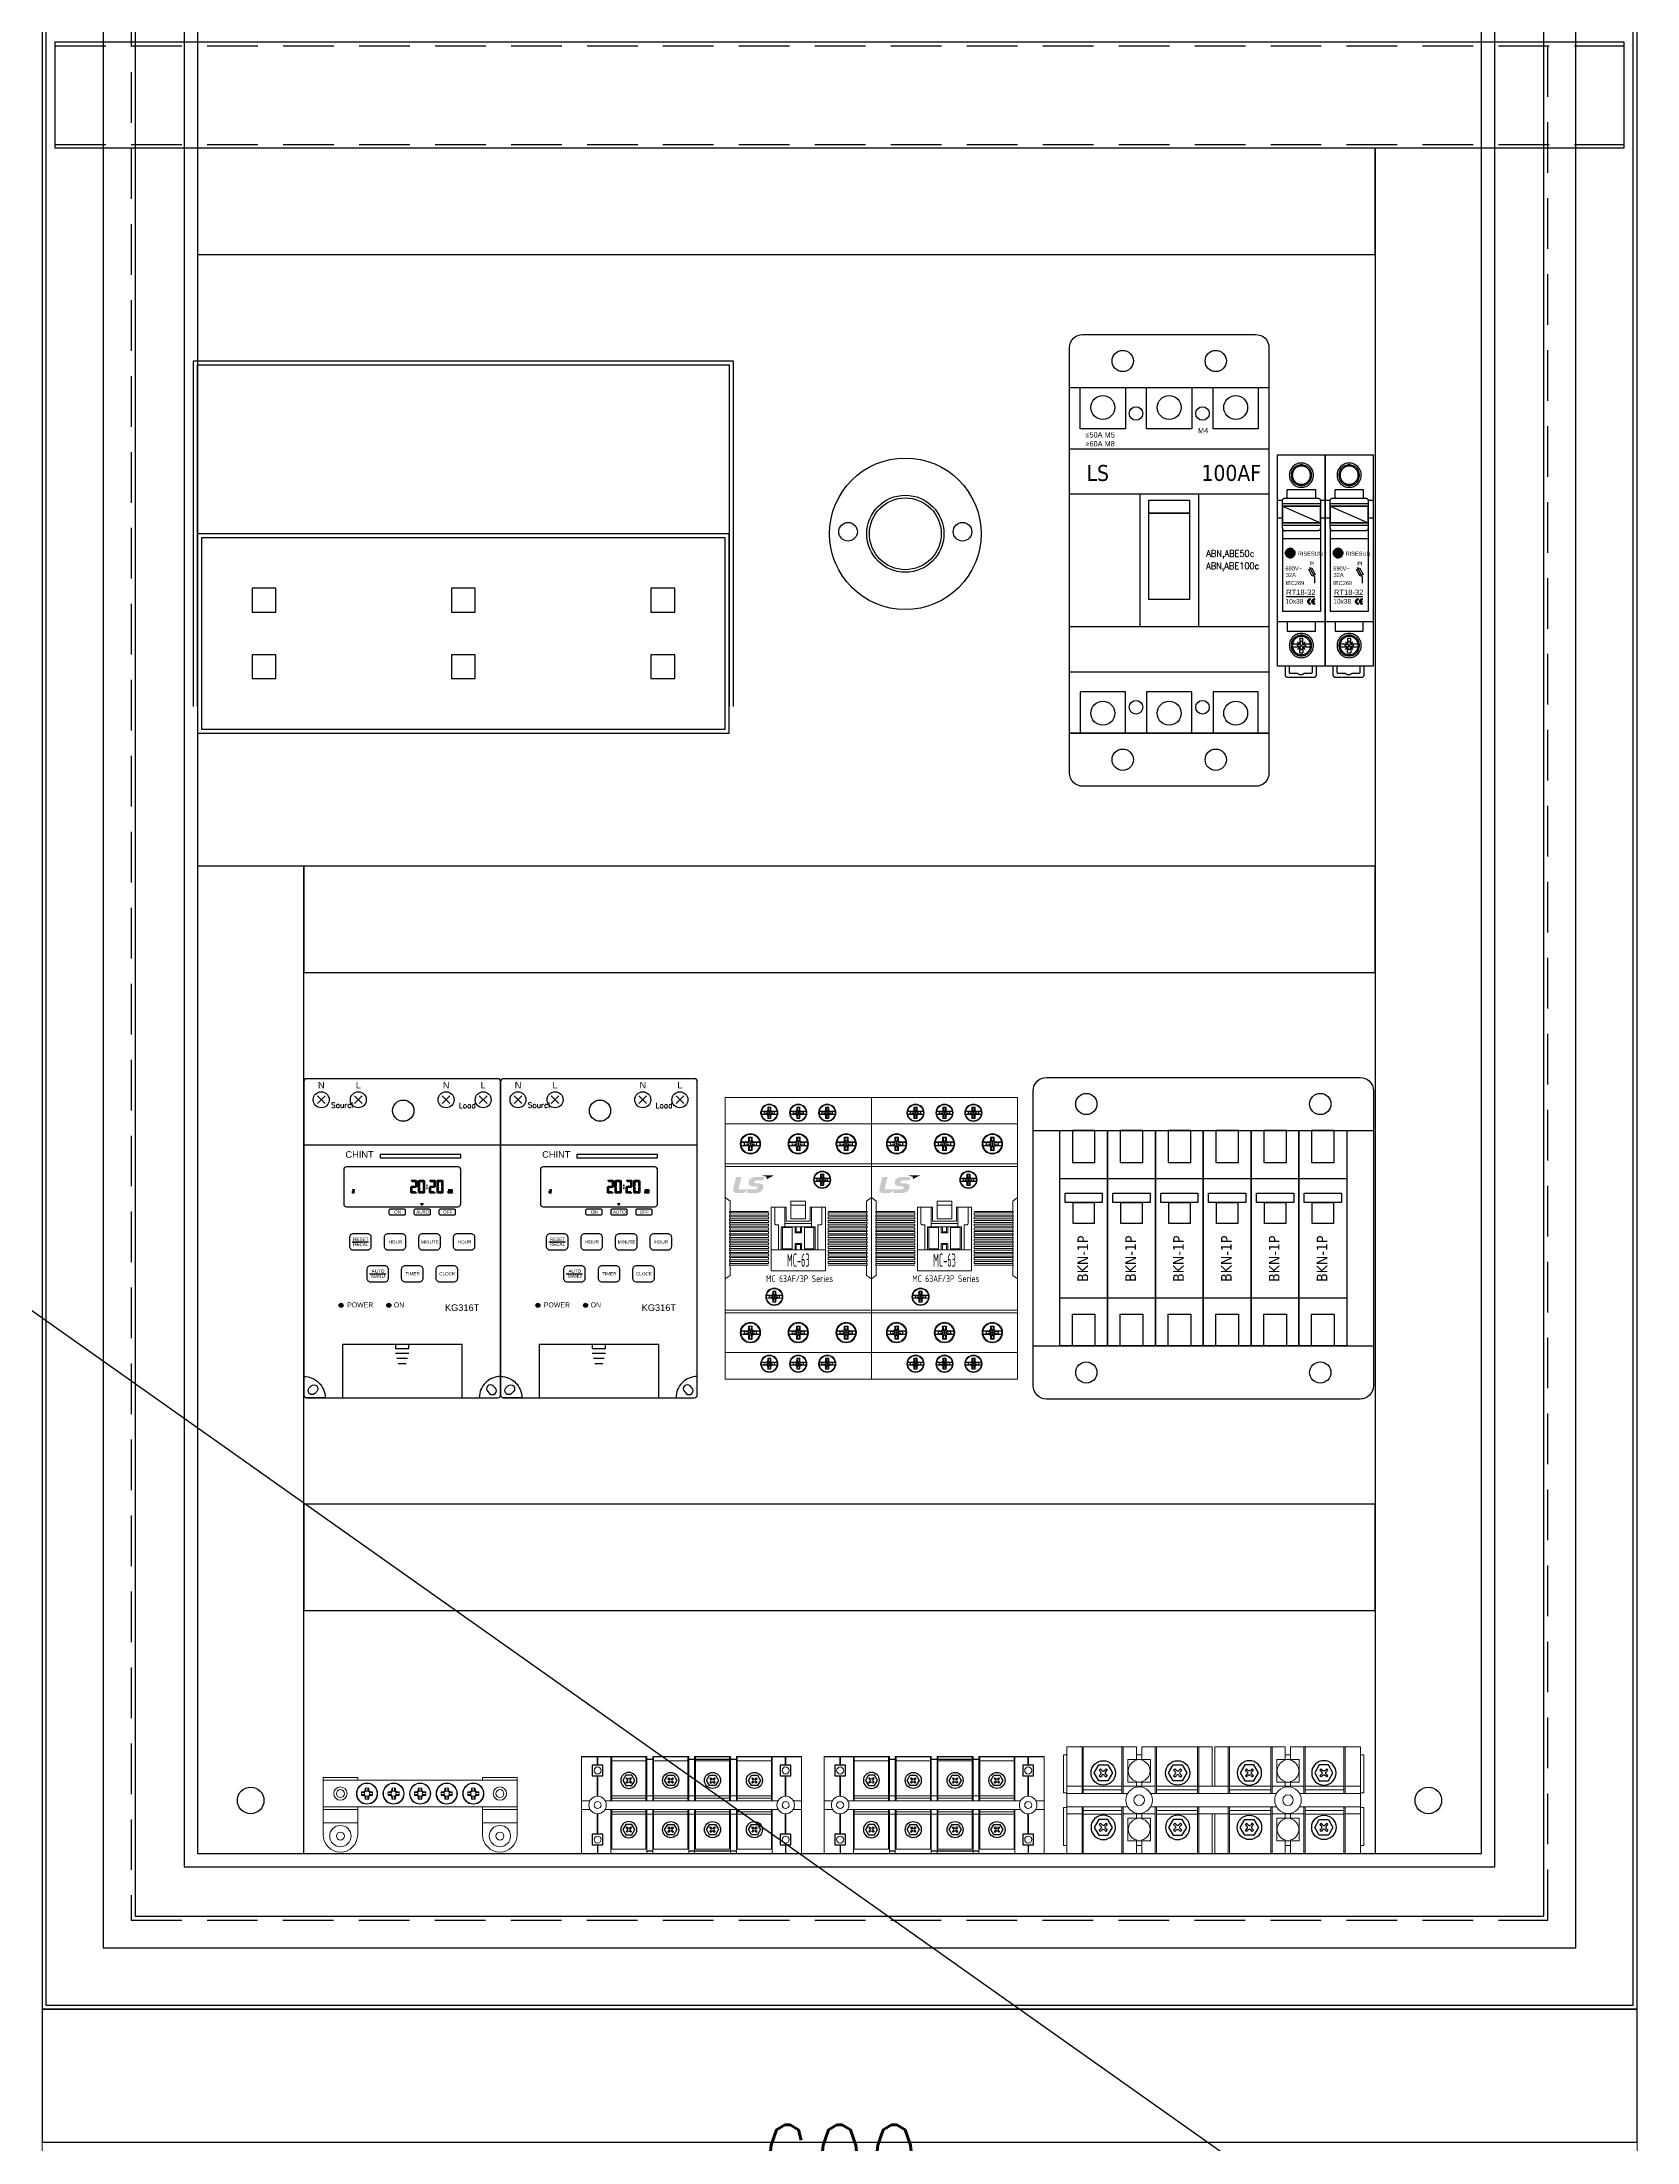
# Model space of a CAD drawing. Header units: millimetres. Extents: x -208796 to -83323, y 30910 to 103951.
# Drawn here: x -110950 to -110350, y 39280 to 40070 of the extents above; entities that cross this region are included whole.
import ezdxf
from ezdxf.enums import TextEntityAlignment as Align

# ---------------------------------------------------------------- set-up
doc = ezdxf.new("R2010")
doc.units = ezdxf.units.MM
doc.header["$LTSCALE"] = 3
for name, pattern in [('ACAD_ISO04W100', [30, 24, -3, 0, -3]), ('HIDDEN', [9.525, 6.35, -3.175]), ('NEW_LINE159', [0.7, 0.5, -0.2])]:
    doc.linetypes.add(name, pattern=pattern)
doc.layers.add('0 TĂNG CỨNG', color=7, linetype='Continuous', lineweight=15)
doc.layers.add('hw_VTP', color=7, linetype='Continuous', lineweight=13)
for name, color, linetype in [('3', 3, 'Continuous'), ('@.DM. NÉT CHÍNH', 7, 'Continuous'), ('@.TEXT', 7, 'Continuous'), ('@.VISIBLE', 7, 'Continuous'), ('centerline', 6, 'ACAD_ISO04W100'), ('dim', 7, 'Continuous'), ('DUT', 7, 'Continuous'), ('EQUIPMENT', 4, 'Continuous'), ('equipments', 2, 'Continuous'), ('TEXT', 7, 'Continuous')]:
    doc.layers.add(name, color=color, linetype=linetype)
doc.styles.add('Ann_w01', font='romans.shx', dxfattribs={"width": 0.6, "bigfont": 'chineset.shx'})
doc.styles.add('Arial', font='arial.ttf')
doc.styles.add('HW_Standard', font='complex.shx', dxfattribs={"width": 0.9})
doc.styles.get("Standard").update_dxf_attribs({"font": 'arial.ttf'})
doc.styles.add('STYLE1', font='', dxfattribs={"height": 20})
doc.styles.add('Tahoma (Input Text)', font='tahoma.ttf')
doc.styles.add('WD_IEC', font='isocp2.shx')
doc.styles.get('STYLE1').set_extended_font_data('.VnTeknicalH')
doc.dimstyles.new('Dim 01_SC20', dxfattribs={"dimscale": 20, "dimtxt": 2, "dimasz": 1.3, "dimexe": 0.5, "dimexo": 0.5, "dimgap": 0.5, "dimtad": 1, "dimdec": 1, "dimzin": 12, "dimdsep": 46, "dimtxsty": 'Ann_w01', "dimblk": 'OPEN30', "dimcen": 1.5, "dimclrd": 6, "dimclre": 6, "dimclrt": 3, "dimadec": 1, "dimazin": 3, "dimtm": 1e-09, "dimtfac": 1, "dimtdec": 1, "dimtix": 1, "dimtmove": 0, "dimatfit": 3, "dimldrblk": 'OPEN30', "dimfxl": 0, "dimtolj": 1, "dimlwd": 20, "dimlwe": 20, "dimarcsym": 0})

# ---------------------------------------------------------------- blocks, each defined once
blk = doc.blocks.new('Vis MC LS')
at = {"color": 8, "linetype": 'ByBlock', "lineweight": 9, "ltscale": 0.25}
for points in [[(-1.98, 0.48), (-2.93, 0.48, 0.040624), (-2.97, 0, 0.040624), (-2.93, -0.48), (-1.98, -0.48)], [(1.9, 0.4), (1.98, 0.48), (2.93, 0.48, 0.010278), (2.91, 0.6), (1.1, 0.6, -0.421433), (0.6, 1.1), (0.6, 2.1), (0, 2.1), (-0.6, 2.1), (-0.6, 1.1, -0.421433), (-1.1, 0.6), (-2.91, 0.6, 0.010278), (-2.93, 0.48), (-1.98, 0.48), (-1.9, 0.4), (-1.9, 0), (-1.9, -0.4), (-1.98, -0.48), (-2.93, -0.48, 0.010278), (-2.91, -0.6), (-1.1, -0.6, -0.421433), (-0.6, -1.1), (-0.6, -2.1), (0, -2.1), (0.6, -2.1), (0.6, -1.1, -0.421433), (1.1, -0.6), (2.91, -0.6, 0.010278), (2.93, -0.48), (1.98, -0.48), (1.9, -0.4), (1.9, 0)], [(1.9, 0), (1.9, 0.4), (0.6, 0.4, -0.396442), (0.4, 0.6), (0.4, 1.9), (-0.4, 1.9), (-0.4, 0.6, -0.396442), (-0.6, 0.4), (-1.9, 0.4), (-1.9, 0), (-1.9, -0.4), (-0.6, -0.4, -0.396442), (-0.4, -0.6), (-0.4, -1.9), (0.4, -1.9), (0.4, -0.6, -0.396442), (0.6, -0.4), (1.9, -0.4)], [(2.93, 0.48), (1.98, 0.48), (1.98, -0.48), (2.93, -0.48, 0.040624), (2.97, 0, 0.040624)]]:
    blk.add_lwpolyline(points, format="xyb", close=True, dxfattribs=at)
for points in [[(-1.98, 0.48), (-1.9, 0.4), (1.9, -0.4), (1.98, -0.48), (1.98, 0.48), (1.9, 0.4), (-1.9, -0.4), (-1.98, -0.48), (-1.98, 0.48)], [(-0.6, 2.1), (-0.4, 1.9), (0.4, -1.9), (0.6, -2.1), (-0.6, -2.1), (-0.4, -1.9), (0.4, 1.9), (0.6, 2.1), (-0.6, 2.1)]]:
    blk.add_lwpolyline(points, dxfattribs=at)
for radius in [3.25, 3]:
    blk.add_circle((0, 0), radius, dxfattribs=at)
blk = doc.blocks.new('*U129')
h = blk.add_hatch(color=152)
edge = h.paths.add_edge_path()
edge.add_spline(control_points=[(8.564, 2.4685), (8.9563, 2.4685), (9.1808, 2.3695), (9.1808, 2.1071), (9.1808, 1.9364), (9.0647, 1.7112), (8.9598, 1.6289), (8.7187, 1.4434), (8.5071, 1.4239), (7.3804, 1.4239), (7.3804, 1.4239), (1.9845, 1.4239), (1.9845, 1.4239), (1.9845, 1.4239), (3.0765, 6), (3.0765, 6), (3.0765, 6), (1.2699, 6), (1.2699, 6), (1.1455, 6), (1.099, 5.9656), (1.0613, 5.8181), (1.0613, 5.8181), (0.0442, 1.6058), (0.0442, 1.6058), (-0.1471, 0.7691), (0.2857, 0), (1.2486, 0), (2.2111, 0), (2.7619, 0), (3.5799, 0), (4.1541, 0), (4.8861, 0.4936), (5.2879, 1.0618), (5.3385, 1.1329), (5.4271, 1.146), (5.3916, 0.9943), (5.3208, 0.6944), (5.236, 0.3324), (5.2144, 0.2429), (5.1738, 0.067), (5.266, 0), (5.3495, 0), (5.3495, 0), (7.4326, 0), (8.0953, 0), (10.4251, 0), (11.3139, 1.1151), (11.4147, 2.4436), (11.4656, 3.1179), (10.9845, 3.6322), (9.6483, 3.6322), (9.6483, 3.6322), (8.9865, 3.6322), (8.6221, 3.6322), (8.2547, 3.6322), (7.8802, 3.7638), (7.8802, 4.0914), (7.8802, 4.4268), (8.308, 4.7296), (8.8585, 4.7296), (8.8585, 4.7296), (11.3596, 4.7296), (11.3596, 4.7296), (11.3596, 4.7296), (11.5587, 5.5206), (11.6019, 5.7037), (11.6558, 5.9342), (11.5877, 6), (11.4182, 6), (11.4182, 6), (8.3288, 6), (8.3288, 6), (6.5328, 6), (5.7269, 4.8013), (5.7269, 3.9445), (5.7269, 3.0871), (6.4178, 2.4697), (8.1984, 2.4697), (8.1984, 2.4697), (8.564, 2.4685), (8.564, 2.4685)], knot_values=[0, 0, 0, 0, 1, 1, 1, 2, 2, 2, 3, 3, 3, 4, 4, 4, 5, 5, 5, 6, 6, 6, 7, 7, 7, 8, 8, 8, 9, 9, 9, 10, 10, 10, 11, 11, 11, 12, 12, 12, 13, 13, 13, 14, 14, 14, 15, 15, 15, 16, 16, 16, 17, 17, 17, 18, 18, 18, 19, 19, 19, 20, 20, 20, 21, 21, 21, 22, 22, 22, 23, 23, 23, 24, 24, 24, 25, 25, 25, 26, 26, 26, 27, 27, 27, 27], degree=3, periodic=0)
h = blk.add_hatch(color=10)
edge = h.paths.add_edge_path()
edge.add_spline(control_points=[(10.5597, 6.7227), (10.5597, 6.7227), (15.5292, 6.7227), (15.5292, 6.7227), (15.5292, 6.7227), (12.5227, 5.194), (12.5227, 5.194), (12.5227, 5.194), (12.6282, 5.6846), (12.6608, 5.831), (12.6957, 5.9856), (12.6412, 6.0887), (12.451, 6.1474), (12.2549, 6.2072), (10.5597, 6.7227), (10.5597, 6.7227)], knot_values=[0, 0, 0, 0, 1, 1, 1, 2, 2, 2, 3, 3, 3, 4, 4, 4, 5, 5, 5, 5], degree=3, periodic=0)
at = {"layer": 'Defpoints', "color": 2, "linetype": 'ByBlock', "lineweight": 9}
blk.add_line((5.7544, 3), (5.7544, 3), dxfattribs=at)
blk = doc.blocks.new('*U128')
at = {"color": 150, "linetype": 'ByBlock', "lineweight": 9, "ltscale": 0.5}
blk.add_line((17.3, -4.3), (37.7, -4.3), dxfattribs=at)
at = {"color": 0, "linetype": 'ByBlock', "lineweight": 18, "ltscale": 0.5}
for points in [[(55, -53), (0, -53), (0, 53), (55, 53)], [(0, 43), (55, 43), (55, -43), (0, -43)]]:
    blk.add_lwpolyline(points, close=True, dxfattribs=at)
at = {"color": 0, "linetype": 'ByBlock', "lineweight": 9, "ltscale": 0.5}
for points in [[(0, 27), (55, 27), (55, 28), (0, 28)], [(0, -27), (55, -27), (55, -28), (0, -28)]]:
    blk.add_lwpolyline(points, close=True, dxfattribs=at)
for points in [[(0, 15.31), (1.84, 14.01), (1.84, 10.1), (1.64, 10.1), (1.64, 9.5), (1.84, 9.5), (1.84, 8.7), (1.64, 8.7), (1.64, 8.1), (1.84, 8.1), (1.84, 7.3), (1.64, 7.3), (1.64, 6.7), (1.84, 6.7), (1.84, 5.9), (1.64, 5.9), (1.64, 5.3), (1.84, 5.3), (1.84, 4.5), (1.64, 4.5), (1.64, 3.9), (1.84, 3.9), (1.84, 3.1), (1.64, 3.1), (1.64, 2.5), (1.84, 2.5), (1.84, 1.7), (1.64, 1.7), (1.64, 1.1), (1.84, 1.1), (1.84, 0.3), (1.64, 0.3), (1.64, 0), (1.64, -0.3), (1.84, -0.3), (1.84, -1.1), (1.64, -1.1), (1.64, -1.7), (1.84, -1.7), (1.84, -2.5), (1.64, -2.5), (1.64, -3.1), (1.84, -3.1), (1.84, -3.9), (1.64, -3.9), (1.64, -4.5), (1.84, -4.5), (1.84, -5.3), (1.64, -5.3), (1.64, -5.9), (1.84, -5.9), (1.84, -6.7), (1.64, -6.7), (1.64, -7.3), (1.84, -7.3), (1.84, -8.1), (1.64, -8.1), (1.64, -8.7), (1.84, -8.7), (1.84, -9.5), (1.64, -9.5), (1.64, -10.1), (1.84, -10.1), (1.84, -14.01), (0, -15.31)], [(16.3, 10.1), (1.64, 10.1), (1.64, 9.5), (16.3, 9.5), (16.3, 8.7), (1.64, 8.7), (1.64, 8.1), (16.3, 8.1), (16.3, 7.3), (1.64, 7.3), (1.64, 6.7), (16.3, 6.7), (16.3, 5.9), (1.64, 5.9), (1.64, 5.3), (16.3, 5.3), (16.3, 4.5), (1.64, 4.5), (1.64, 3.9), (16.3, 3.9), (16.3, 3.1), (1.64, 3.1), (1.64, 2.5), (16.3, 2.5), (16.3, 1.7), (1.64, 1.7), (1.64, 1.1), (16.3, 1.1), (16.3, 0.3), (1.64, 0.3), (1.64, -0.3), (16.3, -0.3), (16.3, -1.1), (1.64, -1.1), (1.64, -1.7), (16.3, -1.7), (16.3, -2.5), (1.64, -2.5), (1.64, -3.1), (16.3, -3.1), (16.3, -3.9), (1.64, -3.9), (1.64, -4.5), (16.3, -4.5), (16.3, -5.3), (1.64, -5.3), (1.64, -5.9), (16.3, -5.9), (16.3, -6.7), (1.64, -6.7), (1.64, -7.3), (16.3, -7.3), (16.3, -8.1), (1.64, -8.1), (1.64, -8.7), (16.3, -8.7), (16.3, -9.5), (1.64, -9.5), (1.64, -10.1), (16.3, -10.1)], [(38.7, 10.1), (53.36, 10.1), (53.36, 9.5), (38.7, 9.5), (38.7, 8.7), (53.36, 8.7), (53.36, 8.1), (38.7, 8.1), (38.7, 7.3), (53.36, 7.3), (53.36, 6.7), (38.7, 6.7), (38.7, 5.9), (53.36, 5.9), (53.36, 5.3), (38.7, 5.3), (38.7, 4.5), (53.36, 4.5), (53.36, 3.9), (38.7, 3.9), (38.7, 3.1), (53.36, 3.1), (53.36, 2.5), (38.7, 2.5), (38.7, 1.7), (53.36, 1.7), (53.36, 1.1), (38.7, 1.1), (38.7, 0.3), (53.36, 0.3), (53.36, -0.3), (38.7, -0.3), (38.7, -1.1), (53.36, -1.1), (53.36, -1.7), (38.7, -1.7), (38.7, -2.5), (53.36, -2.5), (53.36, -3.1), (38.7, -3.1), (38.7, -3.9), (53.36, -3.9), (53.36, -4.5), (38.7, -4.5), (38.7, -5.3), (53.36, -5.3), (53.36, -5.9), (38.7, -5.9), (38.7, -6.7), (53.36, -6.7), (53.36, -7.3), (38.7, -7.3), (38.7, -8.1), (53.36, -8.1), (53.36, -8.7), (38.7, -8.7), (38.7, -9.5), (53.36, -9.5), (53.36, -10.1), (38.7, -10.1)], [(55, -15.31), (53.16, -14.01), (53.16, -10.1), (53.36, -10.1), (53.36, -9.5), (53.16, -9.5), (53.16, -8.7), (53.36, -8.7), (53.36, -8.1), (53.16, -8.1), (53.16, -7.3), (53.36, -7.3), (53.36, -6.7), (53.16, -6.7), (53.16, -5.9), (53.36, -5.9), (53.36, -5.3), (53.16, -5.3), (53.16, -4.5), (53.36, -4.5), (53.36, -3.9), (53.16, -3.9), (53.16, -3.1), (53.36, -3.1), (53.36, -2.5), (53.16, -2.5), (53.16, -1.7), (53.36, -1.7), (53.36, -1.1), (53.16, -1.1), (53.16, -0.3), (53.36, -0.3), (53.36, 0), (53.36, 0.3), (53.16, 0.3), (53.16, 1.1), (53.36, 1.1), (53.36, 1.7), (53.16, 1.7), (53.16, 2.5), (53.36, 2.5), (53.36, 3.1), (53.16, 3.1), (53.16, 3.9), (53.36, 3.9), (53.36, 4.5), (53.16, 4.5), (53.16, 5.3), (53.36, 5.3), (53.36, 5.9), (53.16, 5.9), (53.16, 6.7), (53.36, 6.7), (53.36, 7.3), (53.16, 7.3), (53.16, 8.1), (53.36, 8.1), (53.36, 8.7), (53.16, 8.7), (53.16, 9.5), (53.36, 9.5), (53.36, 10.1), (53.16, 10.1), (53.16, 14.01), (55, 15.31)]]:
    blk.add_lwpolyline(points, dxfattribs=at)
at = {"color": 150, "linetype": 'ByBlock', "lineweight": 9, "ltscale": 0.5}
for points in [[(23, 6.4), (23, 11.7), (17.3, 11.7), (17.3, -12.2), (37.7, -12.2), (37.7, 11.7), (32, 11.7), (32, 6.4)], [(21.6, -4), (25.2, -4), (25.2, 4), (21.6, 4)], [(33.4, -4), (33.4, 4), (29.8, 4), (29.8, -4)]]:
    blk.add_lwpolyline(points, close=True, dxfattribs=at)
blk.add_lwpolyline([(18.65, 11.7), (18.65, 5.5, 0.414214), (19.15, 5), (20.1, 5), (20.1, -4.3), (34.9, -4.3), (34.9, 5), (35.85, 5, 0.414214), (36.35, 5.5), (36.35, 11.7)], format="xyb", dxfattribs=at)
for points in [[(22.5, 11.7), (22.5, 4.3), (22.5, 5.5), (32.5, 5.5), (32.5, 4.3), (32.5, 11.7)], [(30.25, 12.5), (30.25, 13.9), (24.75, 13.9), (24.75, 12.5), (30.25, 12.5), (30.25, 7.3), (24.75, 7.3), (24.75, 12.5), (30.25, 12.5)], [(21.1, -4.3), (21.1, 4.3), (33.9, 4.3), (33.9, -4.3)], [(26.3, 4.3), (26.3, 2), (28.7, 2), (28.7, 4.3)], [(26.7, 4.3), (26.7, 2.4), (28.3, 2.4), (28.3, 4.3)], [(26.3, -4.3), (26.3, -2), (28.7, -2), (28.7, -4.3)], [(28.3, -4.3), (28.3, -2.4), (26.7, -2.4), (26.7, -4.3)]]:
    blk.add_lwpolyline(points, dxfattribs=at)
at = {"color": 0, "linetype": 'ByBlock', "lineweight": 9, "ltscale": 0.5, "xscale": -1}
for p in [(16.6, 47.2), (27.5, 47.2), (38.4, 47.2)]:
    blk.add_blockref('Vis MC LS', p, dxfattribs=at)
at = {"color": 0, "linetype": 'ByBlock', "lineweight": 9, "ltscale": 0.5, "xscale": 1.184615384615384, "yscale": 1.184615384615384, "zscale": 1.184615384615384}
for p in [(9.5, 35.5), (27.5, 35.5), (45.5, 35.5), (9.5, -35.5), (27.5, -35.5), (45.5, -35.5)]:
    blk.add_blockref('Vis MC LS', p, dxfattribs=at)
at = {"color": 0, "linetype": 'ByBlock', "lineweight": 9, "ltscale": 0.5}
for name, p in [('*U129', (3, 17)), ('Vis MC LS', (36.5, 22))]:
    blk.add_blockref(name, p, dxfattribs=at)
at = {"color": 0, "linetype": 'ByBlock', "lineweight": 9, "ltscale": 0.5, "rotation": 180}
for p in [(18.5, -22), (16.6, -47.2), (27.5, -47.2), (38.4, -47.2)]:
    blk.add_blockref('Vis MC LS', p, dxfattribs=at)
at = {"color": 8, "linetype": 'ByBlock', "lineweight": 9, "ltscale": 0.5, "style": 'WD_IEC', "width": 0.75}
blk.add_text('MC 63AF/3P Series', height=2.5, dxfattribs=at).set_placement((28, -15.2), align=Align.MIDDLE_CENTER)
at = {"color": 1, "linetype": 'ByBlock', "lineweight": -2, "ltscale": 0.5, "style": 'WD_IEC', "width": 0.5, "flags": 12}
blk.add_attdef('TYPE', text='', height=5, dxfattribs=at).set_placement((27.5, -8.25), align=Align.MIDDLE_CENTER)
blk = doc.blocks.new('*U127')
for points in [[(-8.986, 0), (-8.986, 79.4816), (8.986, 79.4816), (8.986, 0), (-8.986, 0)], [(4.5563, 71.7865), (4.5563, 71.7865), (4.5327, 72.2525), (4.4637, 72.7049), (4.3513, 73.1416), (4.1982, 73.5601), (4.0062, 73.9585), (3.778, 74.3341), (3.5156, 74.6849), (3.2217, 75.0084), (2.898, 75.3026), (2.5473, 75.5649), (2.1716, 75.7931), (1.7734, 75.9849), (1.3547, 76.1382), (0.9182, 76.2504), (0.4657, 76.3194), (0, 76.3428), (0, 76.3428), (-0.466, 76.3194), (-0.9184, 76.2504), (-1.3551, 76.1382), (-1.7736, 75.9849), (-2.172, 75.7931), (-2.5476, 75.5649), (-2.8984, 75.3026), (-3.2218, 75.0084), (-3.516, 74.685), (-3.7783, 74.3342), (-4.0065, 73.9586), (-4.1983, 73.5602), (-4.3516, 73.1417), (-4.4638, 72.705), (-4.5329, 72.2526), (-4.5563, 71.7866), (-4.5563, 71.7866), (-4.5329, 71.3209), (-4.4639, 70.8684), (-4.3517, 70.4319), (-4.1984, 70.0132), (-4.0066, 69.615), (-3.7784, 69.2393), (-3.5161, 68.8886), (-3.2219, 68.5649), (-2.8984, 68.271), (-2.5476, 68.0086), (-2.172, 67.7804), (-1.7736, 67.5884), (-1.3551, 67.4353), (-0.9184, 67.3229), (-0.466, 67.2539), (0, 67.2303), (0, 67.2303), (0.4657, 67.2539), (0.9181, 67.3229), (1.3547, 67.4353), (1.7734, 67.5884), (2.1716, 67.7804), (2.5473, 68.0086), (2.898, 68.2709), (3.2217, 68.5648), (3.5156, 68.8885), (3.778, 69.2392), (4.0062, 69.6149), (4.1982, 70.0131), (4.3513, 70.4318), (4.4637, 70.8683), (4.5327, 71.3208), (4.5563, 71.7865)], [(3.8728, 71.7865), (3.8728, 71.7865), (3.8527, 72.1826), (3.7941, 72.5671), (3.6986, 72.9383), (3.5684, 73.2941), (3.4052, 73.6328), (3.2113, 73.952), (2.9883, 74.2502), (2.7384, 74.5251), (2.4633, 74.7751), (2.1651, 74.998), (1.8458, 75.1921), (1.5074, 75.3551), (1.1515, 75.4854), (0.7804, 75.5808), (0.3958, 75.6395), (0, 75.6594), (0, 75.6594), (-0.3961, 75.6395), (-0.7806, 75.5808), (-1.1518, 75.4854), (-1.5076, 75.3551), (-1.8463, 75.1921), (-2.1655, 74.998), (-2.4637, 74.7751), (-2.7386, 74.5251), (-2.9886, 74.2502), (-3.2115, 73.952), (-3.4056, 73.6328), (-3.5686, 73.2941), (-3.6989, 72.9383), (-3.7943, 72.5671), (-3.8529, 72.1826), (-3.8728, 71.7865), (-3.8728, 71.7865), (-3.8529, 71.3907), (-3.7943, 71.0061), (-3.6989, 70.635), (-3.5686, 70.2791), (-3.4056, 69.9407), (-3.2115, 69.6214), (-2.9886, 69.3232), (-2.7386, 69.0481), (-2.4637, 68.7982), (-2.1655, 68.5752), (-1.8463, 68.3813), (-1.5076, 68.2181), (-1.1518, 68.0879), (-0.7806, 67.9924), (-0.3961, 67.9338), (0, 67.9137), (0, 67.9137), (0.3958, 67.9338), (0.7804, 67.9924), (1.1515, 68.0879), (1.5074, 68.2181), (1.8458, 68.3813), (2.1651, 68.5752), (2.4633, 68.7982), (2.7384, 69.0481), (2.9883, 69.3232), (3.2113, 69.6214), (3.4052, 69.9407), (3.5684, 70.2791), (3.6986, 70.635), (3.7941, 71.0061), (3.8527, 71.3907), (3.8728, 71.7865)], [(3.4172, 71.7865), (3.4172, 71.7865), (3.3995, 72.1361), (3.3476, 72.4754), (3.2633, 72.8029), (3.1486, 73.1168), (3.0046, 73.4156), (2.8335, 73.6973), (2.6368, 73.9604), (2.4163, 74.2029), (2.1736, 74.4236), (1.9105, 74.6202), (1.6286, 74.7914), (1.33, 74.9352), (1.016, 75.0502), (0.6886, 75.1343), (0.3493, 75.1862), (0, 75.2037), (0, 75.2037), (-0.3496, 75.1862), (-0.6889, 75.1343), (-1.0164, 75.0502), (-1.3303, 74.9352), (-1.6291, 74.7914), (-1.9108, 74.6202), (-2.1739, 74.4236), (-2.4164, 74.2029), (-2.6371, 73.9604), (-2.8337, 73.6973), (-3.0049, 73.4156), (-3.1487, 73.1168), (-3.2637, 72.8029), (-3.3478, 72.4754), (-3.3997, 72.1361), (-3.4172, 71.7865), (-3.4172, 71.7865), (-3.3997, 71.4372), (-3.3478, 71.0979), (-3.2637, 70.7705), (-3.1487, 70.4565), (-3.0049, 70.1579), (-2.8337, 69.8761), (-2.6371, 69.613), (-2.4164, 69.3703), (-2.1739, 69.1498), (-1.9108, 68.9531), (-1.6291, 68.782), (-1.3303, 68.638), (-1.0164, 68.5233), (-0.6889, 68.439), (-0.3496, 68.3871), (0, 68.3694), (0, 68.3694), (0.3493, 68.3871), (0.6886, 68.439), (1.016, 68.5233), (1.33, 68.638), (1.6286, 68.782), (1.9105, 68.9531), (2.1736, 69.1498), (2.4163, 69.3703), (2.6368, 69.613), (2.8335, 69.8761), (3.0046, 70.1579), (3.1486, 70.4565), (3.2633, 70.7705), (3.3476, 71.0979), (3.3995, 71.4372), (3.4172, 71.7865)], [(-5.3156, 63.1802), (-5.3156, 66.4202)], [(-5.3156, 66.4202), (5.3157, 66.4202)], [(5.3157, 66.4202), (5.3157, 63.1802)], [(-8.986, 62.3702), (-7.1177, 62.3702)], [(-8.986, 55.789), (-7.1177, 55.789)], [(-7.1381, 60.1427), (-7.1381, 62.1677), (-7.1381, 62.1677), (-7.1369, 62.2181), (-7.1333, 62.268), (-7.1273, 62.3175), (-7.1186, 62.3663), (-7.1078, 62.4148), (-7.0945, 62.4624), (-7.079, 62.5093), (-7.0611, 62.5553), (-7.0412, 62.6006), (-7.019, 62.6447), (-6.9947, 62.6879), (-6.9681, 62.7296), (-6.9397, 62.7703), (-6.909, 62.8096), (-6.8764, 62.8475), (-6.8416, 62.8837), (-6.8416, 62.8837), (-6.8054, 62.9185), (-6.7675, 62.9511), (-6.7282, 62.9818), (-6.6875, 63.0102), (-6.6458, 63.0368), (-6.6026, 63.0611), (-6.5585, 63.0833), (-6.5132, 63.1032), (-6.4672, 63.1211), (-6.4203, 63.1366), (-6.3727, 63.1499), (-6.3242, 63.1607), (-6.2754, 63.1694), (-6.2259, 63.1754), (-6.176, 63.179), (-6.1256, 63.1802), (-5.3156, 63.1802), (5.3157, 63.1802), (6.1257, 63.1802), (6.1257, 63.1802), (6.1758, 63.179), (6.2257, 63.1754), (6.2751, 63.1694), (6.324, 63.1607), (6.3722, 63.1499), (6.4199, 63.1366), (6.4668, 63.1211), (6.513, 63.1032), (6.5581, 63.0833), (6.6022, 63.0611), (6.6452, 63.0368), (6.6872, 63.0102), (6.7277, 62.9818), (6.7672, 62.9511), (6.8051, 62.9185), (6.8416, 62.8837), (6.8416, 62.8837), (6.8761, 62.8475), (6.9087, 62.8096), (6.9392, 62.7703), (6.9679, 62.7296), (6.9943, 62.6879), (7.0187, 62.6447), (7.0409, 62.6006), (7.061, 62.5553), (7.0787, 62.5093), (7.0943, 62.4624), (7.1075, 62.4148), (7.1185, 62.3663), (7.1269, 62.3175), (7.1332, 62.268), (7.1368, 62.2181), (7.1382, 62.1677), (7.1382, 60.1427)], [(-7.1381, 61.1552), (7.1382, 61.1552)], [(-7.1381, 60.1427), (7.1382, 60.1427)], [(-7.1381, 53.8652), (-7.1381, 60.1427)], [(7.1177, 62.3702), (8.986, 62.3702)], [(7.1177, 55.789), (8.986, 55.789)], [(7.1382, 60.1427), (7.1382, 53.8652)], [(-7.1381, 51.8402), (-7.1381, 53.8652)], [(7.1382, 53.8652), (-7.1381, 53.8652)], [(7.1382, 52.8527), (-7.1381, 52.8527)], [(-7.1381, 51.8402), (-7.1381, 51.8402), (-7.1369, 51.7901), (-7.1333, 51.7402), (-7.1273, 51.6908), (-7.1186, 51.6419), (-7.1078, 51.5937), (-7.0945, 51.546), (-7.079, 51.4991), (-7.0611, 51.4528), (-7.0412, 51.4077), (-7.019, 51.3636), (-6.9947, 51.3206), (-6.9681, 51.2786), (-6.9397, 51.2381), (-6.909, 51.1986), (-6.8764, 51.1607), (-6.8416, 51.1242), (-6.8416, 51.1242), (-6.8054, 51.0897), (-6.7675, 51.0571), (-6.7282, 51.0266), (-6.6875, 50.9979), (-6.6458, 50.9715), (-6.6026, 50.9471), (-6.5585, 50.9249), (-6.5132, 50.9048), (-6.4672, 50.8871), (-6.4203, 50.8716), (-6.3727, 50.8584), (-6.3242, 50.8474), (-6.2754, 50.839), (-6.2259, 50.8327), (-6.176, 50.8291), (-6.1256, 50.8277)], [(-7.1381, 51.8402), (-7.1381, 20.4526)], [(7.1382, 47.7902), (-7.1381, 47.7902)], [(7.1382, 53.8652), (7.1382, 51.8402), (7.1382, 51.8402), (7.1368, 51.7901), (7.1332, 51.7402), (7.1269, 51.6908), (7.1185, 51.6419), (7.1075, 51.5937), (7.0943, 51.546), (7.0787, 51.4991), (7.061, 51.4528), (7.0409, 51.4077), (7.0187, 51.3636), (6.9943, 51.3206), (6.9679, 51.2786), (6.9392, 51.2381), (6.9087, 51.1986), (6.8761, 51.1607), (6.8416, 51.1242), (6.8416, 51.1242), (6.8051, 51.0897), (6.7672, 51.0571), (6.7277, 51.0266), (6.6872, 50.9979), (6.6452, 50.9715), (6.6022, 50.9471), (6.5581, 50.9249), (6.513, 50.9048), (6.4668, 50.8871), (6.4199, 50.8716), (6.3722, 50.8584), (6.324, 50.8474), (6.2751, 50.839), (6.2257, 50.8327), (6.1758, 50.8291), (6.1257, 50.8277), (-6.1256, 50.8277)], [(7.1382, 51.8402), (7.1382, 20.4526)], [(2.7926, 36.3277), (3.9324, 36.9133), (5.2409, 34.3662), (4.101, 33.7806), (2.7926, 36.3277)], [(3.0698, 37.1903), (4.9464, 33.5372)], [(4.9464, 33.5372), (4.9464, 31.1634)], [(-5.7689, 26.1314), (5.0953, 26.1314)], [(3.3395, 25.2167), (3.3395, 25.2167), (3.2756, 25.2147), (3.2126, 25.2084), (3.1505, 25.1981), (3.0897, 25.1836), (3.03, 25.1655), (2.972, 25.1435), (2.9155, 25.1179), (2.861, 25.0885), (2.8083, 25.056), (2.7579, 25.0199), (2.7098, 24.9806), (2.6643, 24.938), (2.6213, 24.8925), (2.5814, 24.8439), (2.5445, 24.7926), (2.5109, 24.7383), (2.5109, 24.7383), (2.4807, 24.6821), (2.4546, 24.6244), (2.4325, 24.5656), (2.4146, 24.5056), (2.4005, 24.445), (2.3906, 24.3836), (2.3846, 24.3219), (2.3827, 24.2599), (2.3846, 24.1981), (2.3906, 24.1363), (2.4005, 24.0751), (2.4146, 24.0143), (2.4325, 23.9545), (2.4546, 23.8955), (2.4807, 23.8379), (2.5109, 23.7814), (2.5109, 23.7814), (2.5445, 23.7273), (2.5814, 23.6759), (2.6213, 23.6274), (2.6643, 23.5818), (2.7098, 23.5395), (2.7579, 23.5001), (2.8083, 23.464), (2.861, 23.4312), (2.9155, 23.4021), (2.972, 23.3764), (3.03, 23.3545), (3.0897, 23.3362), (3.1505, 23.3219), (3.2126, 23.3115), (3.2756, 23.3052), (3.3395, 23.303)], [(3.3395, 24.8765), (3.3395, 24.8765), (3.2982, 24.8752), (3.2577, 24.8712), (3.2178, 24.8645), (3.1786, 24.8552), (3.1401, 24.8435), (3.1027, 24.8294), (3.0663, 24.8129), (3.0312, 24.7939), (2.9972, 24.773), (2.9647, 24.7497), (2.9336, 24.7244), (2.9044, 24.697), (2.8767, 24.6677), (2.8509, 24.6363), (2.8271, 24.6033), (2.8055, 24.5682), (2.8055, 24.5682), (2.786, 24.5321), (2.7692, 24.4949), (2.755, 24.457), (2.7434, 24.4183), (2.7343, 24.3793), (2.728, 24.3397), (2.7241, 24.2999), (2.7229, 24.26), (2.7241, 24.2202), (2.728, 24.1804), (2.7343, 24.141), (2.7434, 24.1017), (2.755, 24.0632), (2.7692, 24.0252), (2.786, 23.988), (2.8055, 23.9516), (2.8055, 23.9516), (2.8271, 23.9168), (2.8509, 23.8837), (2.8767, 23.8525), (2.9044, 23.823), (2.9336, 23.7957), (2.9647, 23.7703), (2.9972, 23.747), (3.0312, 23.7259), (3.0663, 23.7071), (3.1027, 23.6906), (3.1401, 23.6765), (3.1786, 23.6646), (3.2178, 23.6555), (3.2577, 23.6487), (3.2982, 23.6447), (3.3395, 23.6432)], [(4.913, 25.2167), (4.913, 25.2167), (4.8491, 25.2147), (4.7861, 25.2084), (4.724, 25.1981), (4.6632, 25.1836), (4.6035, 25.1655), (4.5455, 25.1435), (4.489, 25.1179), (4.4345, 25.0885), (4.3818, 25.056), (4.3314, 25.0199), (4.2833, 24.9806), (4.2378, 24.938), (4.1948, 24.8925), (4.1549, 24.8439), (4.1179, 24.7926), (4.0843, 24.7383), (4.0843, 24.7383), (4.0541, 24.6821), (4.028, 24.6244), (4.0059, 24.5656), (3.988, 24.5056), (3.9739, 24.445), (3.964, 24.3836), (3.958, 24.3219), (3.9561, 24.2599), (3.958, 24.1981), (3.964, 24.1363), (3.9739, 24.0751), (3.988, 24.0143), (4.0059, 23.9545), (4.028, 23.8955), (4.0541, 23.8379), (4.0843, 23.7814), (4.0843, 23.7814), (4.1179, 23.7273), (4.1549, 23.6759), (4.1948, 23.6274), (4.2378, 23.5818), (4.2833, 23.5395), (4.3314, 23.5001), (4.3818, 23.464), (4.4345, 23.4312), (4.489, 23.4021), (4.5455, 23.3764), (4.6035, 23.3545), (4.6632, 23.3362), (4.724, 23.3219), (4.7861, 23.3115), (4.8491, 23.3052), (4.913, 23.303)], [(4.913, 24.8765), (4.913, 24.8765), (4.8617, 24.8745), (4.8116, 24.8683), (4.7625, 24.8581), (4.7149, 24.844), (4.6687, 24.8264), (4.6244, 24.8051), (4.582, 24.7804), (4.5419, 24.7524), (4.5038, 24.7215), (4.4685, 24.6876), (4.4358, 24.6509), (4.4061, 24.6113), (4.3794, 24.5695), (4.3561, 24.5251), (4.3363, 24.4786), (4.3203, 24.4299)], [(4.3203, 24.4299), (4.8279, 24.4299)], [(4.3203, 24.0897), (4.8279, 24.0897)], [(4.3203, 24.0897), (4.3203, 24.0897), (4.3363, 24.0413), (4.3561, 23.9948), (4.3794, 23.9506), (4.4061, 23.9086), (4.4358, 23.8693), (4.4685, 23.8324), (4.5038, 23.7985), (4.5419, 23.7674), (4.582, 23.7396), (4.6244, 23.7149), (4.6687, 23.6937), (4.7149, 23.6759), (4.7625, 23.6619), (4.8116, 23.6516), (4.8617, 23.6454), (4.913, 23.6432)], [(4.8279, 24.4299), (4.8279, 24.0897)], [(-8.986, 16.7063), (8.986, 16.7063)], [(7.1382, 20.4526), (-7.1381, 20.4526)], [(-5.3156, 16.7063), (-5.3156, 13.0613)], [(5.3157, 13.0613), (5.3157, 16.7063)], [(-5.3156, 13.0613), (5.3157, 13.0613)], [(4.5563, 7.695), (4.5563, 7.695), (4.5327, 8.161), (4.4637, 8.6134), (4.3513, 9.0501), (4.1982, 9.4686), (4.0062, 9.867), (3.778, 10.2426), (3.5156, 10.5934), (3.2217, 10.9169), (2.898, 11.2111), (2.5473, 11.4734), (2.1716, 11.7016), (1.7734, 11.8934), (1.3547, 12.0467), (0.9182, 12.1589), (0.4657, 12.2279), (0, 12.2513), (0, 12.2513), (-0.466, 12.2279), (-0.9184, 12.1589), (-1.3551, 12.0467), (-1.7736, 11.8934), (-2.172, 11.7016), (-2.5476, 11.4734), (-2.8984, 11.2111), (-3.2218, 10.9169), (-3.516, 10.5934), (-3.7783, 10.2426), (-4.0065, 9.867), (-4.1983, 9.4686), (-4.3516, 9.0501), (-4.4638, 8.6134), (-4.5329, 8.161), (-4.5563, 7.695), (-4.5563, 7.695), (-4.5329, 7.2293), (-4.4639, 6.7769), (-4.3517, 6.3404), (-4.1984, 5.9217), (-4.0066, 5.5235), (-3.7784, 5.1478), (-3.5161, 4.7971), (-3.2219, 4.4734), (-2.8984, 4.1795), (-2.5476, 3.9171), (-2.172, 3.6889), (-1.7736, 3.4969), (-1.3551, 3.3438), (-0.9184, 3.2314), (-0.466, 3.1624), (0, 3.1387), (0, 3.1387), (0.4657, 3.1623), (0.9181, 3.2313), (1.3547, 3.3437), (1.7734, 3.4968), (2.1716, 3.6888), (2.5473, 3.917), (2.898, 4.1794), (3.2217, 4.4733), (3.5156, 4.797), (3.778, 5.1477), (4.0062, 5.5234), (4.1982, 5.9216), (4.3513, 6.3403), (4.4637, 6.7768), (4.5327, 7.2293), (4.5563, 7.695)], [(3.8728, 7.695), (3.8728, 7.695), (3.8527, 8.0911), (3.7941, 8.4756), (3.6986, 8.8468), (3.5684, 9.2026), (3.4052, 9.5413), (3.2113, 9.8605), (2.9883, 10.1587), (2.7384, 10.4336), (2.4633, 10.6836), (2.1651, 10.9065), (1.8458, 11.1006), (1.5074, 11.2636), (1.1515, 11.3939), (0.7804, 11.4893), (0.3958, 11.5479), (0, 11.5678), (0, 11.5678), (-0.3961, 11.5479), (-0.7806, 11.4893), (-1.1518, 11.3939), (-1.5076, 11.2636), (-1.8463, 11.1006), (-2.1655, 10.9065), (-2.4637, 10.6836), (-2.7386, 10.4336), (-2.9886, 10.1587), (-3.2115, 9.8605), (-3.4056, 9.5413), (-3.5686, 9.2026), (-3.6989, 8.8468), (-3.7943, 8.4756), (-3.8529, 8.0911), (-3.8728, 7.695), (-3.8728, 7.695), (-3.8529, 7.2992), (-3.7943, 6.9146), (-3.6989, 6.5435), (-3.5686, 6.1876), (-3.4056, 5.8492), (-3.2115, 5.5299), (-2.9886, 5.2317), (-2.7386, 4.9566), (-2.4637, 4.7067), (-2.1655, 4.4837), (-1.8463, 4.2898), (-1.5076, 4.1266), (-1.1518, 3.9964), (-0.7806, 3.9009), (-0.3961, 3.8423), (0, 3.8222), (0, 3.8222), (0.3958, 3.8423), (0.7804, 3.9009), (1.1515, 3.9964), (1.5074, 4.1266), (1.8458, 4.2898), (2.1651, 4.4837), (2.4633, 4.7067), (2.7384, 4.9566), (2.9883, 5.2317), (3.2113, 5.5299), (3.4052, 5.8492), (3.5684, 6.1876), (3.6986, 6.5435), (3.7941, 6.9146), (3.8527, 7.2992), (3.8728, 7.695)], [(3.4172, 7.695), (3.4172, 7.695), (3.3995, 8.0446), (3.3476, 8.3839), (3.2633, 8.7114), (3.1486, 9.0253), (3.0046, 9.3241), (2.8335, 9.6058), (2.6368, 9.8689), (2.4163, 10.1114), (2.1736, 10.3321), (1.9105, 10.5287), (1.6286, 10.6999), (1.33, 10.8437), (1.016, 10.9587), (0.6886, 11.0428), (0.3493, 11.0947), (0, 11.1122), (0, 11.1122), (-0.3496, 11.0947), (-0.6889, 11.0428), (-1.0164, 10.9587), (-1.3303, 10.8437), (-1.6291, 10.6999), (-1.9108, 10.5287), (-2.1739, 10.3321), (-2.4164, 10.1114), (-2.6371, 9.8689), (-2.8337, 9.6058), (-3.0049, 9.3241), (-3.1487, 9.0253), (-3.2637, 8.7114), (-3.3478, 8.3839), (-3.3997, 8.0446), (-3.4172, 7.695), (-3.4172, 7.695), (-3.3997, 7.3457), (-3.3478, 7.0064), (-3.2637, 6.679), (-3.1487, 6.365), (-3.0049, 6.0664), (-2.8337, 5.7845), (-2.6371, 5.5214), (-2.4164, 5.2787), (-2.1739, 5.0582), (-1.9108, 4.8615), (-1.6291, 4.6904), (-1.3303, 4.5464), (-1.0164, 4.4317), (-0.6889, 4.3474), (-0.3496, 4.2955), (0, 4.2778), (0, 4.2778), (0.3493, 4.2955), (0.6886, 4.3474), (1.016, 4.4317), (1.33, 4.5464), (1.6286, 4.6904), (1.9105, 4.8615), (2.1736, 5.0582), (2.4163, 5.2787), (2.6368, 5.5214), (2.8335, 5.7845), (3.0046, 6.0664), (3.1486, 6.365), (3.2633, 6.679), (3.3476, 7.0064), (3.3995, 7.3457), (3.4172, 7.695)], [(-3.3635, 8.2986), (-0.7856, 8.2986)], [(-1.2341, 8.0572), (-1.2341, 8.0572), (-1.2472, 8.0569), (-1.2601, 8.056), (-1.273, 8.0545), (-1.2856, 8.0522), (-1.2982, 8.0495), (-1.3105, 8.046), (-1.3227, 8.0421), (-1.3346, 8.0373), (-1.3464, 8.0322), (-1.3579, 8.0265), (-1.3691, 8.0202), (-1.3798, 8.0132), (-1.3904, 8.0059), (-1.4005, 7.9978), (-1.4103, 7.9894), (-1.4196, 7.9803), (-1.4196, 7.9803), (-1.4287, 7.971), (-1.4371, 7.9612), (-1.4452, 7.9511), (-1.4525, 7.9405), (-1.4595, 7.9298), (-1.4658, 7.9186), (-1.4715, 7.9071), (-1.4766, 7.8953), (-1.4814, 7.8834), (-1.4853, 7.8712), (-1.4888, 7.8589), (-1.4915, 7.8463), (-1.4938, 7.8337), (-1.4953, 7.8208), (-1.4962, 7.8079), (-1.4965, 7.7948)], [(-1.4223, 9.1177), (-0.6034, 8.2986)], [(-1.2341, 8.0572), (-1.1493, 8.0572)], [(-1.1493, 8.0572), (-1.1493, 8.0572), (-1.069, 8.0614), (-0.9908, 8.0733), (-0.9154, 8.0928), (-0.8429, 8.1192), (-0.7742, 8.1524), (-0.7092, 8.1918), (-0.6487, 8.2372), (-0.5926, 8.2879), (-0.5419, 8.3439), (-0.4966, 8.4044), (-0.4572, 8.4694), (-0.424, 8.5381), (-0.3976, 8.6106), (-0.3781, 8.686), (-0.3662, 8.7642), (-0.362, 8.8445)], [(-0.7856, 8.2986), (-0.7856, 8.2986), (-0.7671, 8.2997), (-0.7491, 8.3024), (-0.7317, 8.3069), (-0.7148, 8.313), (-0.699, 8.3208), (-0.6839, 8.3299), (-0.6699, 8.3404), (-0.6568, 8.352), (-0.6452, 8.3651), (-0.6347, 8.3791), (-0.6256, 8.3942), (-0.6178, 8.41), (-0.6117, 8.4269), (-0.6071, 8.4443), (-0.6044, 8.4624), (-0.6033, 8.4809)], [(-0.6033, 10.4528), (-0.6033, 8.4809)], [(-0.6033, 10.4528), (0.6033, 10.4528)], [(-0.4266, 7.2682), (0.4267, 8.1218)], [(-0.4266, 8.1218), (0.4267, 7.2682)], [(-0.0995, 9.1916), (-0.0995, 9.1916), (-0.1126, 9.1913), (-0.1255, 9.1904), (-0.1384, 9.1889), (-0.151, 9.1866), (-0.1636, 9.1839), (-0.1759, 9.1804), (-0.1881, 9.1765), (-0.2, 9.1717), (-0.2118, 9.1666), (-0.2233, 9.1609), (-0.2345, 9.1546), (-0.2452, 9.1476), (-0.2558, 9.1404), (-0.2659, 9.1323), (-0.2758, 9.1239), (-0.2851, 9.1147), (-0.2851, 9.1147), (-0.2942, 9.1054), (-0.3026, 9.0956), (-0.3107, 9.0855), (-0.318, 9.0749), (-0.325, 9.0642), (-0.3313, 9.053), (-0.337, 9.0415), (-0.3421, 9.0297), (-0.3469, 9.0178), (-0.3508, 9.0056), (-0.3543, 8.9933), (-0.357, 8.9807), (-0.3593, 8.9681), (-0.3608, 8.9552), (-0.3617, 8.9423), (-0.362, 8.9292)], [(-0.362, 8.8445), (-0.362, 8.9292)], [(-0.0995, 9.1916), (0.0996, 9.1916)], [(0.0001, 7.9968), (0, 7.3933)], [(0.3621, 8.9292), (0.3621, 8.9292), (0.3616, 8.9423), (0.3607, 8.9552), (0.359, 8.9681), (0.3569, 8.9807), (0.3539, 8.9933), (0.3506, 9.0056), (0.3465, 9.0178), (0.342, 9.0297), (0.3367, 9.0415), (0.331, 9.053), (0.3247, 9.0642), (0.3179, 9.0749), (0.3104, 9.0855), (0.3025, 9.0956), (0.2941, 9.1054), (0.2852, 9.1147), (0.2852, 9.1147), (0.2757, 9.1239), (0.2659, 9.1323), (0.2556, 9.1404), (0.2452, 9.1476), (0.2342, 9.1546), (0.2231, 9.1609), (0.2116, 9.1666), (0.2, 9.1717), (0.1879, 9.1765), (0.1758, 9.1804), (0.1634, 9.1839), (0.151, 9.1866), (0.1382, 9.1889), (0.1255, 9.1904), (0.1125, 9.1913), (0.0996, 9.1916)], [(0.3621, 8.9292), (0.3621, 8.8445)], [(0.3621, 8.8445), (0.3621, 8.8445), (0.363, 8.8056), (0.3658, 8.7668), (0.3706, 8.7284), (0.3772, 8.6903), (0.3856, 8.6528), (0.3959, 8.6157), (0.4079, 8.5793), (0.4219, 8.5433), (0.4373, 8.5083), (0.4546, 8.4739), (0.4735, 8.4405), (0.4942, 8.4078), (0.5163, 8.3763), (0.5402, 8.3457), (0.5656, 8.3163), (0.5927, 8.2878), (0.5927, 8.2878), (0.6209, 8.261), (0.6503, 8.2356), (0.6808, 8.2119), (0.7125, 8.1896), (0.745, 8.169), (0.7785, 8.1501), (0.8128, 8.1328), (0.848, 8.1172), (0.8837, 8.1034), (0.9202, 8.0914), (0.9572, 8.0812), (0.995, 8.0725), (1.0329, 8.0659), (1.0715, 8.0611), (1.1103, 8.0583), (1.1494, 8.0572)], [(0.6033, 8.4809), (0.6033, 10.4528)], [(0.6033, 8.4809), (0.6033, 8.4809), (0.6034, 8.472), (0.6041, 8.463), (0.6051, 8.4542), (0.6068, 8.4453), (0.6086, 8.4367), (0.611, 8.428), (0.6138, 8.4196), (0.6171, 8.4112), (0.6205, 8.4033), (0.6246, 8.3953), (0.6289, 8.3876), (0.6338, 8.3799), (0.6389, 8.3726), (0.6445, 8.3655), (0.6503, 8.3587), (0.6567, 8.352), (0.6567, 8.352), (0.6631, 8.3459), (0.6699, 8.34), (0.677, 8.3345), (0.6844, 8.3293), (0.6918, 8.3246), (0.6996, 8.3202), (0.7076, 8.3162), (0.7158, 8.3125), (0.724, 8.3094), (0.7324, 8.3066), (0.741, 8.3043), (0.7498, 8.3022), (0.7585, 8.3007), (0.7675, 8.2995), (0.7765, 8.2989), (0.7856, 8.2986)], [(0.6035, 8.2986), (1.4223, 9.1177)], [(0.7856, 8.2986), (3.3635, 8.2986)], [(1.1494, 8.0572), (1.2341, 8.0572)], [(1.4966, 7.7948), (1.4966, 7.7948), (1.4961, 7.8079), (1.4952, 7.8208), (1.4935, 7.8337), (1.4914, 7.8463), (1.4884, 7.8589), (1.4851, 7.8712), (1.4811, 7.8834), (1.4766, 7.8953), (1.4712, 7.9071), (1.4655, 7.9186), (1.4592, 7.9298), (1.4524, 7.9405), (1.4449, 7.9511), (1.437, 7.9612), (1.4286, 7.971), (1.4197, 7.9803), (1.4197, 7.9803), (1.4102, 7.9894), (1.4004, 7.9978), (1.3901, 8.0059), (1.3797, 8.0132), (1.3687, 8.0202), (1.3576, 8.0265), (1.3461, 8.0322), (1.3345, 8.0373), (1.3224, 8.0421), (1.3103, 8.046), (1.2979, 8.0495), (1.2855, 8.0522), (1.2727, 8.0545), (1.26, 8.056), (1.247, 8.0569), (1.2341, 8.0572)], [(-6.1509, 0), (-6.1509, -3.2401), (-6.1509, -3.2401), (-6.1497, -3.2902), (-6.1461, -3.3401), (-6.1401, -3.3895), (-6.1314, -3.4384), (-6.1206, -3.4866), (-6.1073, -3.5343), (-6.0918, -3.5812), (-6.0739, -3.6274), (-6.054, -3.6725), (-6.0318, -3.7166), (-6.0075, -3.7596), (-5.9809, -3.8016), (-5.9525, -3.8421), (-5.9218, -3.8816), (-5.8892, -3.9195), (-5.8544, -3.956), (-5.8544, -3.956), (-5.8182, -3.9905), (-5.7803, -4.0231), (-5.741, -4.0536), (-5.7003, -4.0823), (-5.6586, -4.1087), (-5.6154, -4.1331), (-5.5713, -4.1553), (-5.526, -4.1754), (-5.48, -4.1931), (-5.4331, -4.2087), (-5.3855, -4.2219), (-5.337, -4.2329), (-5.2882, -4.2413), (-5.2387, -4.2476), (-5.1888, -4.2512), (-5.1384, -4.2526), (4.6828, -4.2526), (4.6828, -4.2526), (4.7329, -4.2512), (4.7828, -4.2476), (4.8322, -4.2413), (4.8812, -4.2329), (4.9294, -4.2219), (4.9771, -4.2087), (5.024, -4.1931), (5.0702, -4.1754), (5.1153, -4.1553), (5.1594, -4.1331), (5.2024, -4.1087), (5.2444, -4.0823), (5.2849, -4.0536), (5.3244, -4.0231), (5.3623, -3.9905), (5.3988, -3.956), (5.3988, -3.956), (5.4333, -3.9195), (5.4659, -3.8816), (5.4964, -3.8421), (5.5251, -3.8016), (5.5515, -3.7596), (5.5759, -3.7166), (5.5981, -3.6725), (5.6182, -3.6274), (5.6359, -3.5812), (5.6514, -3.5343), (5.6646, -3.4866), (5.6756, -3.4384), (5.684, -3.3895), (5.6903, -3.3401), (5.6939, -3.2902), (5.6953, -3.2401), (5.6953, 0)], [(-4.6322, 0), (-4.6322, -2.2276), (-4.6322, -2.2276), (-4.6316, -2.2525), (-4.6298, -2.2775), (-4.6268, -2.3022), (-4.6225, -2.3267), (-4.6171, -2.3508), (-4.6105, -2.3746), (-4.6027, -2.3981), (-4.5937, -2.4212), (-4.5838, -2.4437), (-4.5727, -2.4658), (-4.5607, -2.4873), (-4.5473, -2.5083), (-4.5331, -2.5284), (-4.5177, -2.5482), (-4.5014, -2.5671), (-4.4839, -2.5855), (-4.4839, -2.5855), (-4.4658, -2.6027), (-4.4469, -2.619), (-4.4273, -2.6342), (-4.4069, -2.6486), (-4.3861, -2.6618), (-4.3645, -2.674), (-4.3425, -2.6851), (-4.3198, -2.6952), (-4.2969, -2.704), (-4.2734, -2.7118), (-4.2496, -2.7184), (-4.2253, -2.7239), (-4.2009, -2.7281), (-4.1761, -2.7312), (-4.1511, -2.733), (-4.1259, -2.7338), (-1.5417, -2.7338)], [(-0.7856, 7.0914), (-3.3635, 7.0914)], [(-1.4965, 7.5953), (-1.4965, 7.7948)], [(-1.4965, 7.5953), (-1.4965, 7.5953), (-1.4962, 7.5824), (-1.4953, 7.5694), (-1.4938, 7.5567), (-1.4915, 7.5439), (-1.4888, 7.5315), (-1.4853, 7.5191), (-1.4814, 7.507), (-1.4766, 7.4949), (-1.4715, 7.4833), (-1.4658, 7.4718), (-1.4595, 7.4607), (-1.4525, 7.4497), (-1.4452, 7.4393), (-1.4371, 7.429), (-1.4287, 7.4192), (-1.4196, 7.4097), (-1.4196, 7.4097), (-1.4103, 7.4008), (-1.4005, 7.3924), (-1.3904, 7.3845), (-1.3798, 7.377), (-1.3691, 7.3702), (-1.3579, 7.3639), (-1.3464, 7.3582), (-1.3346, 7.3529), (-1.3227, 7.3484), (-1.3105, 7.3444), (-1.2982, 7.3411), (-1.2856, 7.3381), (-1.273, 7.336), (-1.2601, 7.3343), (-1.2472, 7.3334), (-1.2341, 7.3329)], [(-1.4223, 6.2724), (-0.6034, 7.0914)], [(-1.1493, 7.3329), (-1.2341, 7.3329)], [(-0.362, 6.5455), (-0.362, 6.5455), (-0.3631, 6.5847), (-0.3659, 6.6235), (-0.3707, 6.6621), (-0.3773, 6.7), (-0.386, 6.7377), (-0.3962, 6.7747), (-0.4082, 6.8112), (-0.422, 6.8469), (-0.4376, 6.8821), (-0.4549, 6.9164), (-0.4738, 6.9499), (-0.4944, 6.9824), (-0.5167, 7.0141), (-0.5404, 7.0446), (-0.5658, 7.0741), (-0.5926, 7.1023), (-0.5926, 7.1023), (-0.621, 7.1294), (-0.6504, 7.1547), (-0.681, 7.1786), (-0.7126, 7.2007), (-0.7453, 7.2214), (-0.7787, 7.2403), (-0.8131, 7.2576), (-0.8481, 7.273), (-0.8841, 7.287), (-0.9205, 7.299), (-0.9576, 7.3093), (-0.9951, 7.3177), (-1.0332, 7.3244), (-1.0716, 7.3292), (-1.1104, 7.332), (-1.1493, 7.3329)], [(-0.6033, 6.9092), (-0.6033, 6.9092), (-0.6036, 6.9183), (-0.6042, 6.9273), (-0.6054, 6.9363), (-0.6069, 6.945), (-0.609, 6.9538), (-0.6113, 6.9624), (-0.6141, 6.9708), (-0.6172, 6.979), (-0.6209, 6.9872), (-0.6249, 6.9952), (-0.6293, 7.003), (-0.634, 7.0104), (-0.6392, 7.0178), (-0.6447, 7.0248), (-0.6506, 7.0316), (-0.6567, 7.038), (-0.6567, 7.038), (-0.6634, 7.0444), (-0.6702, 7.0502), (-0.6773, 7.0558), (-0.6846, 7.0609), (-0.6923, 7.0658), (-0.7, 7.0701), (-0.708, 7.0742), (-0.7159, 7.0776), (-0.7243, 7.0809), (-0.7327, 7.0837), (-0.7414, 7.0861), (-0.75, 7.0879), (-0.759, 7.0896), (-0.7678, 7.0906), (-0.7768, 7.0913), (-0.7856, 7.0914)], [(-0.6033, 4.9372), (-0.6033, 6.9092)], [(-0.6033, 4.9372), (0.6033, 4.9372)], [(-0.362, 6.4609), (-0.362, 6.5455)], [(-0.362, 6.4609), (-0.362, 6.4609), (-0.3617, 6.448), (-0.3608, 6.4351), (-0.3593, 6.4224), (-0.357, 6.4096), (-0.3543, 6.3972), (-0.3508, 6.3848), (-0.3469, 6.3727), (-0.3421, 6.3606), (-0.337, 6.349), (-0.3313, 6.3375), (-0.325, 6.3264), (-0.318, 6.3154), (-0.3107, 6.305), (-0.3026, 6.2947), (-0.2942, 6.2849), (-0.2851, 6.2754), (-0.2851, 6.2754), (-0.2758, 6.2665), (-0.2659, 6.2581), (-0.2558, 6.2502), (-0.2452, 6.2427), (-0.2345, 6.2359), (-0.2233, 6.2296), (-0.2118, 6.2239), (-0.2, 6.2186), (-0.1881, 6.2141), (-0.1759, 6.21), (-0.1636, 6.2067), (-0.151, 6.2037), (-0.1384, 6.2016), (-0.1255, 6.1999), (-0.1126, 6.199), (-0.0995, 6.1985)], [(0.3018, 7.695), (-0.3017, 7.6951)], [(0.0996, 6.1985), (-0.0995, 6.1985)], [(0.0996, 6.1985), (0.0996, 6.1985), (0.1263, 6.2), (0.1523, 6.2039), (0.1774, 6.2105), (0.2016, 6.2192), (0.2244, 6.2304), (0.2461, 6.2435), (0.2663, 6.2586), (0.2851, 6.2754), (0.3019, 6.2942), (0.3171, 6.3144), (0.3302, 6.3361), (0.3414, 6.3589), (0.3501, 6.3831), (0.3567, 6.4082), (0.3606, 6.4342), (0.3621, 6.4609)], [(1.1494, 7.3329), (1.1494, 7.3329), (1.1103, 7.332), (1.0715, 7.3292), (1.0329, 7.3244), (0.995, 7.3177), (0.9572, 7.3093), (0.9202, 7.299), (0.8837, 7.287), (0.848, 7.273), (0.8128, 7.2576), (0.7785, 7.2403), (0.745, 7.2214), (0.7125, 7.2007), (0.6808, 7.1786), (0.6503, 7.1547), (0.6209, 7.1294), (0.5927, 7.1023), (0.5927, 7.1023), (0.5656, 7.0741), (0.5402, 7.0446), (0.5163, 7.0141), (0.4942, 6.9824), (0.4735, 6.9499), (0.4546, 6.9164), (0.4373, 6.8821), (0.4219, 6.8469), (0.4079, 6.8112), (0.3959, 6.7747), (0.3856, 6.7377), (0.3772, 6.7), (0.3706, 6.6621), (0.3658, 6.6235), (0.363, 6.5847), (0.3621, 6.5455)], [(0.3621, 6.5455), (0.3621, 6.4609)], [(0.7856, 7.0914), (0.7856, 7.0914), (0.7765, 7.0913), (0.7675, 7.0906), (0.7585, 7.0896), (0.7498, 7.0879), (0.741, 7.0861), (0.7324, 7.0837), (0.724, 7.0809), (0.7158, 7.0776), (0.7076, 7.0742), (0.6996, 7.0701), (0.6918, 7.0658), (0.6844, 7.0609), (0.677, 7.0558), (0.6699, 7.0502), (0.6631, 7.0444), (0.6567, 7.038), (0.6567, 7.038), (0.6503, 7.0316), (0.6445, 7.0248), (0.6389, 7.0178), (0.6338, 7.0104), (0.6289, 7.003), (0.6246, 6.9952), (0.6205, 6.9872), (0.6171, 6.979), (0.6138, 6.9708), (0.611, 6.9624), (0.6086, 6.9538), (0.6068, 6.945), (0.6051, 6.9363), (0.6041, 6.9273), (0.6034, 6.9183), (0.6033, 6.9092)], [(0.6033, 6.9092), (0.6033, 4.9372)], [(0.6035, 7.0914), (1.4223, 6.2724)], [(3.3635, 7.0914), (0.7856, 7.0914)], [(1.0861, -2.7338), (3.6703, -2.7338), (3.6703, -2.7338), (3.6952, -2.733), (3.7202, -2.7312), (3.7449, -2.7281), (3.7694, -2.7239), (3.7935, -2.7184), (3.8174, -2.7118), (3.8409, -2.704), (3.864, -2.6952), (3.8865, -2.6851), (3.9086, -2.674), (3.9301, -2.6618), (3.9511, -2.6486), (3.9712, -2.6342), (3.991, -2.619), (4.0099, -2.6027), (4.0283, -2.5855), (4.0283, -2.5855), (4.0455, -2.5671), (4.0618, -2.5482), (4.077, -2.5284), (4.0914, -2.5083), (4.1046, -2.4873), (4.1168, -2.4658), (4.1279, -2.4437), (4.138, -2.4212), (4.1468, -2.3981), (4.1546, -2.3746), (4.1612, -2.3508), (4.1667, -2.3267), (4.1709, -2.3022), (4.174, -2.2775), (4.1758, -2.2525), (4.1766, -2.2276), (4.1766, 0)], [(1.2341, 7.3329), (1.1494, 7.3329)], [(1.2341, 7.3329), (1.2341, 7.3329), (1.2608, 7.3344), (1.2869, 7.3383), (1.312, 7.3449), (1.3362, 7.3536), (1.359, 7.3648), (1.3807, 7.3779), (1.4009, 7.393), (1.4197, 7.4098), (1.4365, 7.4285), (1.4516, 7.4487), (1.4647, 7.4704), (1.4759, 7.4932), (1.4846, 7.5174), (1.4912, 7.5425), (1.4951, 7.5686), (1.4966, 7.5953)], [(1.4966, 7.7948), (1.4966, 7.5953)], [(-1.5417, -2.7338), (-1.5417, -2.7338), (-1.3959, -2.8471), (-1.2427, -2.9455), (-1.0832, -3.0286), (-0.9183, -3.0968), (-0.7495, -3.1496), (-0.5774, -3.1876), (-0.4032, -3.2102), (-0.2279, -3.2179), (-0.0528, -3.2102), (0.1214, -3.1876), (0.2934, -3.1496), (0.4624, -3.0968), (0.6272, -3.0286), (0.7868, -2.9455), (0.94, -2.8471), (1.0861, -2.7338)]]:
    blk.add_lwpolyline(points)
at = {"color": 144}
for points in [[(-7.1381, 60.1427), (7.1382, 60.1427)], [(-7.1381, 60.1427), (-7.1381, 60.1427)], [(-7.1381, 60.1427), (7.1382, 53.8652)], [(7.1382, 53.8652), (-7.1381, 53.8652), (-7.1381, 60.1427)], [(-7.1381, 60.1427), (7.1382, 53.8652)], [(7.1382, 53.8652), (7.1382, 60.1427), (-7.1381, 60.1427)], [(-7.1381, 60.1427), (7.1382, 60.1427)], [(-7.1381, 60.1427), (-7.1381, 53.8652)], [(7.1382, 60.1427), (7.1382, 53.8652)], [(-7.1381, 53.8652), (7.1382, 53.8652)], [(-7.1381, 53.8652), (-7.1381, 53.8652)], [(-7.1381, 53.8652), (7.1382, 53.8652)]]:
    blk.add_lwpolyline(points, dxfattribs=at)
at = {"color": 251, "linetype": 'NEW_LINE159'}
blk.add_lwpolyline([(-2.4074, 42.502), (-2.4074, 42.502), (-2.4166, 42.6833), (-2.4435, 42.8593), (-2.4872, 43.0291), (-2.5467, 43.1918), (-2.6215, 43.3468), (-2.7102, 43.4929), (-2.8123, 43.6293), (-2.9265, 43.755), (-3.0524, 43.8695), (-3.1888, 43.9714), (-3.3349, 44.0603), (-3.4897, 44.1348), (-3.6526, 44.1944), (-3.8223, 44.238), (-3.9983, 44.2649), (-4.1793, 44.2739), (-4.1793, 44.2739), (-4.3606, 44.2649), (-4.5366, 44.238), (-4.7064, 44.1944), (-4.8691, 44.1348), (-5.0241, 44.0603), (-5.1701, 43.9714), (-5.3065, 43.8695), (-5.4322, 43.755), (-5.5467, 43.6293), (-5.6486, 43.4929), (-5.7375, 43.3468), (-5.812, 43.1918), (-5.8716, 43.0291), (-5.9152, 42.8593), (-5.9421, 42.6833), (-5.9511, 42.502), (-5.9511, 42.502), (-5.9422, 42.321), (-5.9153, 42.145), (-5.8717, 41.9753), (-5.8121, 41.8124), (-5.7376, 41.6576), (-5.6487, 41.5115), (-5.5468, 41.3751), (-5.4323, 41.2492), (-5.3066, 41.135), (-5.1702, 41.0329), (-5.0241, 40.9442), (-4.8691, 40.8694), (-4.7064, 40.8099), (-4.5366, 40.7662), (-4.3606, 40.7393), (-4.1793, 40.7301), (-4.1793, 40.7301), (-3.9983, 40.7393), (-3.8223, 40.7662), (-3.6526, 40.8099), (-3.4897, 40.8694), (-3.3349, 40.9442), (-3.1888, 41.0329), (-3.0524, 41.135), (-2.9265, 41.2492), (-2.8123, 41.3751), (-2.7102, 41.5115), (-2.6215, 41.6576), (-2.5467, 41.8124), (-2.4872, 41.9753), (-2.4435, 42.145), (-2.4166, 42.321), (-2.4074, 42.502)], dxfattribs=at)
at = {"color": 251}
for points in [[(-2.4074, 42.502), (-5.9511, 42.502), (-5.9426, 42.6756)], [(-5.9426, 42.6756), (-5.9511, 42.502)], [(-5.9511, 42.502), (-2.4159, 42.3283)], [(-2.4159, 42.3283), (-5.9426, 42.3283), (-5.9511, 42.502)], [(-5.9511, 42.502), (-2.4159, 42.3283)], [(-2.4159, 42.3283), (-2.4074, 42.502), (-5.9511, 42.502)], [(-5.9511, 42.502), (-5.9426, 42.3283)], [(-2.4159, 42.6756), (-5.9426, 42.6756), (-5.9171, 42.8476)], [(-5.9171, 42.8476), (-5.9426, 42.6756)], [(-5.9426, 42.6756), (-2.4074, 42.502)], [(-5.9426, 42.6756), (-2.4074, 42.502)], [(-2.4074, 42.502), (-2.4159, 42.6756), (-5.9426, 42.6756)], [(-5.9426, 42.3283), (-2.4414, 42.1563)], [(-2.4414, 42.1563), (-5.9171, 42.1563), (-5.9426, 42.3283)], [(-5.9426, 42.3283), (-2.4414, 42.1563)], [(-2.4414, 42.1563), (-2.4159, 42.3283), (-5.9426, 42.3283)], [(-5.9426, 42.3283), (-5.9171, 42.1563)], [(-2.4414, 42.8476), (-5.9171, 42.8476), (-5.8748, 43.0163)], [(-5.8748, 43.0163), (-5.9171, 42.8476)], [(-5.9171, 42.8476), (-2.4159, 42.6756)], [(-5.9171, 42.8476), (-2.4159, 42.6756)], [(-2.4159, 42.6756), (-2.4414, 42.8476), (-5.9171, 42.8476)], [(-5.9171, 42.1563), (-2.4837, 41.9876)], [(-2.4837, 41.9876), (-5.8748, 41.9876), (-5.9171, 42.1563)], [(-5.9171, 42.1563), (-2.4837, 41.9876)], [(-2.4837, 41.9876), (-2.4414, 42.1563), (-5.9171, 42.1563)], [(-5.9171, 42.1563), (-5.8748, 41.9876)], [(-2.4837, 43.0163), (-5.8748, 43.0163), (-5.8163, 43.1801)], [(-5.8163, 43.1801), (-5.8748, 43.0163)], [(-5.8748, 43.0163), (-2.4414, 42.8476)], [(-5.8748, 43.0163), (-2.4414, 42.8476)], [(-2.4414, 42.8476), (-2.4837, 43.0163), (-5.8748, 43.0163)], [(-5.8748, 41.9876), (-2.5423, 41.8239)], [(-2.5423, 41.8239), (-5.8163, 41.8239), (-5.8748, 41.9876)], [(-5.8748, 41.9876), (-2.5423, 41.8239)], [(-2.5423, 41.8239), (-2.4837, 41.9876), (-5.8748, 41.9876)], [(-5.8748, 41.9876), (-5.8163, 41.8239)], [(-2.5423, 43.1801), (-5.8163, 43.1801), (-5.7419, 43.3372)], [(-5.7419, 43.3372), (-5.8163, 43.1801)], [(-5.8163, 43.1801), (-2.4837, 43.0163)], [(-5.8163, 43.1801), (-2.4837, 43.0163)], [(-2.4837, 43.0163), (-2.5423, 43.1801), (-5.8163, 43.1801)], [(-5.8163, 41.8239), (-2.6166, 41.6667)], [(-2.6166, 41.6667), (-5.7419, 41.6667), (-5.8163, 41.8239)], [(-5.8163, 41.8239), (-2.6166, 41.6667)], [(-2.6166, 41.6667), (-2.5423, 41.8239), (-5.8163, 41.8239)], [(-5.8163, 41.8239), (-5.7419, 41.6667)], [(-2.6166, 43.3372), (-5.7419, 43.3372), (-5.6525, 43.4864)], [(-5.6525, 43.4864), (-5.7419, 43.3372)], [(-5.7419, 43.3372), (-2.5423, 43.1801)], [(-5.7419, 43.3372), (-2.5423, 43.1801)], [(-2.5423, 43.1801), (-2.6166, 43.3372), (-5.7419, 43.3372)], [(-5.7419, 41.6667), (-2.706, 41.5176)], [(-2.706, 41.5176), (-5.6525, 41.5176), (-5.7419, 41.6667)], [(-5.7419, 41.6667), (-2.706, 41.5176)], [(-2.706, 41.5176), (-2.6166, 41.6667), (-5.7419, 41.6667)], [(-5.7419, 41.6667), (-5.6525, 41.5176)], [(-2.706, 43.4864), (-5.6525, 43.4864), (-5.5489, 43.6261)], [(-5.5489, 43.6261), (-5.6525, 43.4864)], [(-5.6525, 43.4864), (-2.6166, 43.3372)], [(-5.6525, 43.4864), (-2.6166, 43.3372)], [(-2.6166, 43.3372), (-2.706, 43.4864), (-5.6525, 43.4864)], [(-5.6525, 41.5176), (-2.8096, 41.3779)], [(-2.8096, 41.3779), (-5.5489, 41.3779), (-5.6525, 41.5176)], [(-5.6525, 41.5176), (-2.8096, 41.3779)], [(-2.8096, 41.3779), (-2.706, 41.5176), (-5.6525, 41.5176)], [(-5.6525, 41.5176), (-5.5489, 41.3779)], [(-2.8096, 43.6261), (-5.5489, 43.6261), (-5.4322, 43.7549)], [(-5.4322, 43.7549), (-5.5489, 43.6261)], [(-5.5489, 43.6261), (-2.706, 43.4864)], [(-5.5489, 43.6261), (-2.706, 43.4864)], [(-2.706, 43.4864), (-2.8096, 43.6261), (-5.5489, 43.6261)], [(-5.5489, 41.3779), (-2.9264, 41.2491)], [(-2.9264, 41.2491), (-5.4322, 41.2491), (-5.5489, 41.3779)], [(-5.5489, 41.3779), (-2.9264, 41.2491)], [(-2.9264, 41.2491), (-2.8096, 41.3779), (-5.5489, 41.3779)], [(-5.5489, 41.3779), (-5.4322, 41.2491)], [(-2.9264, 43.7549), (-5.4322, 43.7549), (-5.3033, 43.8716)], [(-5.3033, 43.8716), (-5.4322, 43.7549)], [(-5.4322, 43.7549), (-2.8096, 43.6261)], [(-5.4322, 43.7549), (-2.8096, 43.6261)], [(-2.8096, 43.6261), (-2.9264, 43.7549), (-5.4322, 43.7549)], [(-5.4322, 41.2491), (-3.0552, 41.1323)], [(-3.0552, 41.1323), (-5.3033, 41.1323), (-5.4322, 41.2491)], [(-5.4322, 41.2491), (-3.0552, 41.1323)], [(-3.0552, 41.1323), (-2.9264, 41.2491), (-5.4322, 41.2491)], [(-5.4322, 41.2491), (-5.3033, 41.1323)], [(-3.0552, 43.8716), (-5.3033, 43.8716), (-5.1637, 43.9753)], [(-5.1637, 43.9753), (-5.3033, 43.8716)], [(-5.3033, 43.8716), (-2.9264, 43.7549)], [(-5.3033, 43.8716), (-2.9264, 43.7549)], [(-2.9264, 43.7549), (-3.0552, 43.8716), (-5.3033, 43.8716)], [(-5.3033, 41.1323), (-3.1948, 41.0287)], [(-3.1948, 41.0287), (-5.1637, 41.0287), (-5.3033, 41.1323)], [(-5.3033, 41.1323), (-3.1948, 41.0287)], [(-3.1948, 41.0287), (-3.0552, 41.1323), (-5.3033, 41.1323)], [(-5.3033, 41.1323), (-5.1637, 41.0287)], [(-3.1948, 43.9753), (-5.1637, 43.9753), (-5.0145, 44.0646)], [(-5.0145, 44.0646), (-5.1637, 43.9753)], [(-5.1637, 43.9753), (-3.0552, 43.8716)], [(-5.1637, 43.9753), (-3.0552, 43.8716)], [(-3.0552, 43.8716), (-3.1948, 43.9753), (-5.1637, 43.9753)], [(-5.1637, 41.0287), (-3.344, 40.9393)], [(-3.344, 40.9393), (-5.0145, 40.9393), (-5.1637, 41.0287)], [(-5.1637, 41.0287), (-3.344, 40.9393)], [(-3.344, 40.9393), (-3.1948, 41.0287), (-5.1637, 41.0287)], [(-5.1637, 41.0287), (-5.0145, 40.9393)], [(-3.344, 44.0646), (-5.0145, 44.0646), (-4.8573, 44.139)], [(-4.8573, 44.139), (-5.0145, 44.0646)], [(-5.0145, 44.0646), (-3.1948, 43.9753)], [(-5.0145, 44.0646), (-3.1948, 43.9753)], [(-3.1948, 43.9753), (-3.344, 44.0646), (-5.0145, 44.0646)], [(-5.0145, 40.9393), (-3.5012, 40.865)], [(-3.5012, 40.865), (-4.8573, 40.865), (-5.0145, 40.9393)], [(-5.0145, 40.9393), (-3.5012, 40.865)], [(-3.5012, 40.865), (-3.344, 40.9393), (-5.0145, 40.9393)], [(-5.0145, 40.9393), (-4.8573, 40.865)], [(-3.5012, 44.139), (-4.8573, 44.139), (-4.6936, 44.1975)], [(-4.6936, 44.1975), (-4.8573, 44.139)], [(-4.8573, 44.139), (-3.344, 44.0646)], [(-4.8573, 44.139), (-3.344, 44.0646)], [(-3.344, 44.0646), (-3.5012, 44.139), (-4.8573, 44.139)], [(-4.8573, 40.865), (-3.6649, 40.8064)], [(-3.6649, 40.8064), (-4.6936, 40.8064), (-4.8573, 40.865)], [(-4.8573, 40.865), (-3.6649, 40.8064)], [(-3.6649, 40.8064), (-3.5012, 40.865), (-4.8573, 40.865)], [(-4.8573, 40.865), (-4.6936, 40.8064)], [(-3.6649, 44.1975), (-4.6936, 44.1975), (-4.5249, 44.2398)], [(-4.5249, 44.2398), (-4.6936, 44.1975)], [(-4.6936, 44.1975), (-3.5012, 44.139)], [(-4.6936, 44.1975), (-3.5012, 44.139)], [(-3.5012, 44.139), (-3.6649, 44.1975), (-4.6936, 44.1975)], [(-4.6936, 40.8064), (-3.8336, 40.7641)], [(-3.8336, 40.7641), (-4.5249, 40.7641), (-4.6936, 40.8064)], [(-4.6936, 40.8064), (-3.8336, 40.7641)], [(-3.8336, 40.7641), (-3.6649, 40.8064), (-4.6936, 40.8064)], [(-4.6936, 40.8064), (-4.5249, 40.7641)], [(-3.8336, 44.2398), (-4.5249, 44.2398), (-4.3529, 44.2653)], [(-4.3529, 44.2653), (-4.5249, 44.2398)], [(-4.5249, 44.2398), (-3.6649, 44.1975)], [(-4.5249, 44.2398), (-3.6649, 44.1975)], [(-3.6649, 44.1975), (-3.8336, 44.2398), (-4.5249, 44.2398)], [(-4.5249, 40.7641), (-4.0056, 40.7386)], [(-4.0056, 40.7386), (-4.3529, 40.7386), (-4.5249, 40.7641)], [(-4.5249, 40.7641), (-4.0056, 40.7386)], [(-4.0056, 40.7386), (-3.8336, 40.7641), (-4.5249, 40.7641)], [(-4.5249, 40.7641), (-4.3529, 40.7386)], [(-4.0056, 44.2653), (-4.3529, 44.2653), (-4.1793, 44.2739)], [(-4.1793, 44.2739), (-4.3529, 44.2653)], [(-4.3529, 44.2653), (-3.8336, 44.2398)], [(-4.3529, 44.2653), (-3.8336, 44.2398)], [(-3.8336, 44.2398), (-4.0056, 44.2653), (-4.3529, 44.2653)], [(-4.3529, 40.7386), (-4.1793, 40.7301)], [(-4.1793, 40.7301), (-4.0056, 40.7386), (-4.3529, 40.7386)], [(-4.1793, 40.7301), (-4.3529, 40.7386)], [(-4.1793, 44.2739), (-4.0056, 44.2653)], [(-4.0056, 44.2653), (-4.1793, 44.2739)], [(-4.0056, 40.7386), (-4.1793, 40.7301)], [(-4.0056, 44.2653), (-3.8336, 44.2398)], [(-3.8336, 40.7641), (-4.0056, 40.7386)], [(-3.8336, 44.2398), (-3.6649, 44.1975)], [(-3.6649, 40.8064), (-3.8336, 40.7641)], [(-3.6649, 44.1975), (-3.5012, 44.139)], [(-3.5012, 40.865), (-3.6649, 40.8064)], [(-3.5012, 44.139), (-3.344, 44.0646)], [(-3.344, 40.9393), (-3.5012, 40.865)], [(-3.344, 44.0646), (-3.1948, 43.9753)], [(-3.1948, 41.0287), (-3.344, 40.9393)], [(-3.1948, 43.9753), (-3.0552, 43.8716)], [(-3.0552, 41.1323), (-3.1948, 41.0287)], [(-3.0552, 43.8716), (-2.9264, 43.7549)], [(-2.9264, 41.2491), (-3.0552, 41.1323)], [(-2.9264, 43.7549), (-2.8096, 43.6261)], [(-2.8096, 41.3779), (-2.9264, 41.2491)], [(-2.8096, 43.6261), (-2.706, 43.4864)], [(-2.706, 41.5176), (-2.8096, 41.3779)], [(-2.706, 43.4864), (-2.6166, 43.3372)], [(-2.6166, 41.6667), (-2.706, 41.5176)], [(-2.6166, 43.3372), (-2.5423, 43.1801)], [(-2.5423, 41.8239), (-2.6166, 41.6667)], [(-2.5423, 43.1801), (-2.4837, 43.0163)], [(-2.4837, 41.9876), (-2.5423, 41.8239)], [(-2.4837, 43.0163), (-2.4414, 42.8476)], [(-2.4414, 42.1563), (-2.4837, 41.9876)], [(-2.4414, 42.8476), (-2.4159, 42.6756)], [(-2.4159, 42.3283), (-2.4414, 42.1563)], [(-2.4159, 42.6756), (-2.4074, 42.502)], [(-2.4074, 42.502), (-2.4159, 42.3283)], [(2.7229, 24.2599), (2.3827, 24.2599), (2.3897, 24.3669)], [(2.3897, 24.3669), (2.3827, 24.2599)], [(2.3827, 24.2599), (2.7323, 24.1528)], [(2.7323, 24.1528), (2.3897, 24.1528), (2.3827, 24.2599)], [(2.3827, 24.2599), (2.7323, 24.1528)], [(2.7323, 24.1528), (2.7229, 24.2599), (2.3827, 24.2599)], [(2.3827, 24.2599), (2.3897, 24.1528)], [(2.7323, 24.3669), (2.3897, 24.3669), (2.3909, 24.3847)], [(2.3909, 24.3847), (2.3897, 24.3669)], [(2.3897, 24.3669), (2.7229, 24.2599)], [(2.3897, 24.3669), (2.7229, 24.2599)], [(2.7229, 24.2599), (2.7323, 24.3669), (2.3897, 24.3669)], [(2.3897, 24.1528), (2.737, 24.135)], [(2.737, 24.135), (2.3909, 24.135), (2.3897, 24.1528)], [(2.3897, 24.1528), (2.737, 24.135)], [(2.737, 24.135), (2.7323, 24.1528), (2.3897, 24.1528)], [(2.3897, 24.1528), (2.3909, 24.135)], [(2.737, 24.3847), (2.3909, 24.3847), (2.408, 24.4707)], [(2.408, 24.4707), (2.3909, 24.3847)], [(2.3909, 24.3847), (2.7323, 24.3669)], [(2.3909, 24.3847), (2.7323, 24.3669)], [(2.7323, 24.3669), (2.737, 24.3847), (2.3909, 24.3847)], [(2.3909, 24.135), (2.7601, 24.049)], [(2.7601, 24.049), (2.408, 24.049), (2.3909, 24.135)], [(2.3909, 24.135), (2.7601, 24.049)], [(2.7601, 24.049), (2.737, 24.135), (2.3909, 24.135)], [(2.3909, 24.135), (2.408, 24.049)], [(2.7601, 24.4707), (2.408, 24.4707), (2.4153, 24.5075)], [(2.4153, 24.5075), (2.408, 24.4707)], [(2.408, 24.4707), (2.737, 24.3847)], [(2.408, 24.4707), (2.737, 24.3847)], [(2.737, 24.3847), (2.7601, 24.4707), (2.408, 24.4707)], [(2.408, 24.049), (2.7772, 24.0122)], [(2.7772, 24.0122), (2.4153, 24.0122), (2.408, 24.049)], [(2.408, 24.049), (2.7772, 24.0122)], [(2.7772, 24.0122), (2.7601, 24.049), (2.408, 24.049)], [(2.408, 24.049), (2.4153, 24.0122)], [(2.7772, 24.5075), (2.4153, 24.5075), (2.4359, 24.5682)], [(2.4359, 24.5682), (2.4153, 24.5075)], [(2.4153, 24.5075), (2.7601, 24.4707)], [(2.4153, 24.5075), (2.7601, 24.4707)], [(2.7601, 24.4707), (2.7772, 24.5075), (2.4153, 24.5075)], [(2.4153, 24.0122), (2.8055, 23.9516)], [(2.8055, 23.9516), (2.4359, 23.9516), (2.4153, 24.0122)], [(2.4153, 24.0122), (2.8055, 23.9516)], [(2.8055, 23.9516), (2.7772, 24.0122), (2.4153, 24.0122)], [(2.4153, 24.0122), (2.4359, 23.9516)], [(2.8055, 24.5682), (2.4359, 24.5682), (2.4556, 24.626)], [(2.4556, 24.626), (2.4359, 24.5682)], [(2.4359, 24.5682), (2.7772, 24.5075)], [(2.4359, 24.5682), (2.7772, 24.5075)], [(2.7772, 24.5075), (2.8055, 24.5682), (2.4359, 24.5682)], [(2.4359, 23.9516), (2.846, 23.8937)], [(2.846, 23.8937), (2.4556, 23.8937), (2.4359, 23.9516)], [(2.4359, 23.9516), (2.846, 23.8937)], [(2.846, 23.8937), (2.8055, 23.9516), (2.4359, 23.9516)], [(2.4359, 23.9516), (2.4556, 23.8937)], [(2.846, 24.626), (2.4556, 24.626), (2.4705, 24.6562)], [(2.4705, 24.6562), (2.4556, 24.626)], [(2.4556, 24.626), (2.8055, 24.5682)], [(2.4556, 24.626), (2.8055, 24.5682)], [(2.8055, 24.5682), (2.846, 24.626), (2.4556, 24.626)], [(2.4556, 23.8937), (2.8672, 23.8635)], [(2.8672, 23.8635), (2.4705, 23.8635), (2.4556, 23.8937)], [(2.4556, 23.8937), (2.8672, 23.8635)], [(2.8672, 23.8635), (2.846, 23.8937), (2.4556, 23.8937)], [(2.4556, 23.8937), (2.4705, 23.8635)], [(2.8672, 24.6562), (2.4705, 24.6562), (2.5079, 24.7322)], [(2.5079, 24.7322), (2.4705, 24.6562)], [(2.4705, 24.6562), (2.846, 24.626)], [(2.4705, 24.6562), (2.846, 24.626)], [(2.846, 24.626), (2.8672, 24.6562), (2.4705, 24.6562)], [(2.4705, 23.8635), (2.9432, 23.7875)], [(2.9432, 23.7875), (2.5079, 23.7875), (2.4705, 23.8635)], [(2.4705, 23.8635), (2.9432, 23.7875)], [(2.9432, 23.7875), (2.8672, 23.8635), (2.4705, 23.8635)], [(2.4705, 23.8635), (2.5079, 23.7875)], [(2.9432, 24.7322), (2.5079, 24.7322), (2.5109, 24.7383)], [(2.5109, 24.7383), (2.5079, 24.7322)], [(2.5079, 24.7322), (2.8672, 24.6562)], [(2.5079, 24.7322), (2.8672, 24.6562)], [(2.8672, 24.6562), (2.9432, 24.7322), (2.5079, 24.7322)], [(2.5079, 23.7875), (2.9518, 23.7814)], [(2.9518, 23.7814), (2.5109, 23.7814), (2.5079, 23.7875)], [(2.5079, 23.7875), (2.9518, 23.7814)], [(2.9518, 23.7814), (2.9432, 23.7875), (2.5079, 23.7875)], [(2.5079, 23.7875), (2.5109, 23.7814)], [(2.9518, 24.7383), (2.5109, 24.7383), (2.5481, 24.7939)], [(2.5481, 24.7939), (2.5109, 24.7383)], [(2.5109, 24.7383), (2.9432, 24.7322)], [(2.5109, 24.7383), (2.9432, 24.7322)], [(2.9432, 24.7322), (2.9518, 24.7383), (2.5109, 24.7383)], [(2.5109, 23.7814), (3.0312, 23.7259)], [(3.0312, 23.7259), (2.5481, 23.7259), (2.5109, 23.7814)], [(2.5109, 23.7814), (3.0312, 23.7259)], [(3.0312, 23.7259), (2.9518, 23.7814), (2.5109, 23.7814)], [(2.5109, 23.7814), (2.5481, 23.7259)], [(3.0312, 24.7939), (2.5481, 24.7939), (2.5784, 24.8393)], [(2.5784, 24.8393), (2.5481, 24.7939)], [(2.5481, 24.7939), (2.9518, 24.7383)], [(2.5481, 24.7939), (2.9518, 24.7383)], [(2.9518, 24.7383), (3.0312, 24.7939), (2.5481, 24.7939)], [(2.5481, 23.7259), (3.1286, 23.6804)], [(3.1286, 23.6804), (2.5784, 23.6804), (2.5481, 23.7259)], [(2.5481, 23.7259), (3.1286, 23.6804)], [(3.1286, 23.6804), (3.0312, 23.7259), (2.5481, 23.7259)], [(2.5481, 23.7259), (2.5784, 23.6804)], [(3.1286, 24.8393), (2.5784, 24.8393), (2.5804, 24.8423)], [(2.5804, 24.8423), (2.5784, 24.8393)], [(2.5784, 24.8393), (3.0312, 24.7939)], [(2.5784, 24.8393), (3.0312, 24.7939)], [(3.0312, 24.7939), (3.1286, 24.8393), (2.5784, 24.8393)], [(3.14, 24.8423), (2.5804, 24.8423), (2.6022, 24.8671)], [(2.6022, 24.8671), (2.5804, 24.8423)], [(2.5804, 24.8423), (3.1286, 24.8393)], [(2.5804, 24.8423), (3.1286, 24.8393)], [(3.1286, 24.8393), (3.14, 24.8423), (2.5804, 24.8423)], [(3.2325, 24.8671), (2.6022, 24.8671), (2.6104, 24.8765)], [(2.6104, 24.8765), (2.6022, 24.8671)], [(2.6022, 24.8671), (3.14, 24.8423)], [(2.6022, 24.8671), (3.14, 24.8423)], [(3.14, 24.8423), (3.2325, 24.8671), (2.6022, 24.8671)], [(3.3395, 24.8765), (2.6104, 24.8765), (2.663, 24.9364)], [(2.663, 24.9364), (2.6104, 24.8765)], [(2.6104, 24.8765), (3.2325, 24.8671)], [(2.6104, 24.8765), (3.2325, 24.8671)], [(3.2325, 24.8671), (3.3395, 24.8765), (2.6104, 24.8765)], [(3.3395, 24.9364), (2.663, 24.9364), (2.7571, 25.0189)], [(2.7571, 25.0189), (2.663, 24.9364)], [(2.663, 24.9364), (3.3395, 24.8765)], [(2.663, 24.9364), (3.3395, 24.8765)], [(3.3395, 24.8765), (3.3395, 24.9364), (2.663, 24.9364)], [(2.7323, 24.3669), (2.7229, 24.2599)], [(2.7229, 24.2599), (2.7323, 24.1528)], [(2.737, 24.3847), (2.7323, 24.3669)], [(2.7323, 24.1528), (2.737, 24.135)], [(2.7601, 24.4707), (2.737, 24.3847)], [(2.737, 24.135), (2.7601, 24.049)], [(3.3395, 25.0189), (2.7571, 25.0189), (2.8611, 25.0885)], [(2.8611, 25.0885), (2.7571, 25.0189)], [(2.7571, 25.0189), (3.3395, 24.9364)], [(2.7571, 25.0189), (3.3395, 24.9364)], [(3.3395, 24.9364), (3.3395, 25.0189), (2.7571, 25.0189)], [(2.7772, 24.5075), (2.7601, 24.4707)], [(2.7601, 24.049), (2.7772, 24.0122)], [(2.8055, 24.5682), (2.7772, 24.5075)], [(2.7772, 24.0122), (2.8055, 23.9516)], [(2.846, 24.626), (2.8055, 24.5682)], [(2.8055, 23.9516), (2.846, 23.8937)], [(2.8672, 24.6562), (2.846, 24.626)], [(2.846, 23.8937), (2.8672, 23.8635)], [(3.3395, 25.0885), (2.8611, 25.0885), (2.9734, 25.1438)], [(2.9734, 25.1438), (2.8611, 25.0885)], [(2.8611, 25.0885), (3.3395, 25.0189)], [(2.8611, 25.0885), (3.3395, 25.0189)], [(3.3395, 25.0189), (3.3395, 25.0885), (2.8611, 25.0885)], [(2.9432, 24.7322), (2.8672, 24.6562)], [(2.8672, 23.8635), (2.9432, 23.7875)], [(2.9518, 24.7383), (2.9432, 24.7322)], [(2.9432, 23.7875), (2.9518, 23.7814)], [(3.0312, 24.7939), (2.9518, 24.7383)], [(2.9518, 23.7814), (3.0312, 23.7259)], [(3.3395, 25.1438), (2.9734, 25.1438), (3.0919, 25.1841)], [(3.0919, 25.1841), (2.9734, 25.1438)], [(2.9734, 25.1438), (3.3395, 25.0885)], [(2.9734, 25.1438), (3.3395, 25.0885)], [(3.3395, 25.0885), (3.3395, 25.1438), (2.9734, 25.1438)], [(3.1286, 24.8393), (3.0312, 24.7939)], [(3.0312, 23.7259), (3.1286, 23.6804)], [(3.3395, 25.1841), (3.0919, 25.1841), (3.2146, 25.2085)], [(3.2146, 25.2085), (3.0919, 25.1841)], [(3.0919, 25.1841), (3.3395, 25.1438)], [(3.0919, 25.1841), (3.3395, 25.1438)], [(3.3395, 25.1438), (3.3395, 25.1841), (3.0919, 25.1841)], [(3.14, 24.8423), (3.1286, 24.8393)], [(3.2325, 24.8671), (3.14, 24.8423)], [(3.3395, 25.2085), (3.2146, 25.2085), (3.3395, 25.2167)], [(3.3395, 25.2167), (3.2146, 25.2085)], [(3.2146, 25.2085), (3.3395, 25.1841)], [(3.2146, 25.2085), (3.3395, 25.1841)], [(3.3395, 25.1841), (3.3395, 25.2085), (3.2146, 25.2085)], [(3.3395, 24.8765), (3.2325, 24.8671)], [(3.3395, 25.2167), (3.3395, 25.2085)], [(3.3395, 25.2085), (3.3395, 25.2167)], [(3.3395, 25.2085), (3.3395, 25.1841)], [(3.3395, 25.1841), (3.3395, 25.1438)], [(3.3395, 25.1438), (3.3395, 25.0885)], [(3.3395, 25.0885), (3.3395, 25.0189)], [(3.3395, 25.0189), (3.3395, 24.9364)], [(3.3395, 24.9364), (3.3395, 24.8765)], [(4.8279, 24.2599), (3.9562, 24.2599), (3.9643, 24.3847)], [(3.9643, 24.3847), (3.9562, 24.2599)], [(3.9562, 24.2599), (4.8279, 24.135)], [(4.8279, 24.135), (3.9643, 24.135), (3.9562, 24.2599)], [(3.9562, 24.2599), (4.8279, 24.135)], [(4.8279, 24.135), (4.8279, 24.2599), (3.9562, 24.2599)], [(3.9562, 24.2599), (3.9643, 24.135)], [(4.8279, 24.3847), (3.9643, 24.3847), (3.9733, 24.4299)], [(3.9733, 24.4299), (3.9643, 24.3847)], [(3.9643, 24.3847), (4.8279, 24.2599)], [(3.9643, 24.3847), (4.8279, 24.2599)], [(4.8279, 24.2599), (4.8279, 24.3847), (3.9643, 24.3847)], [(3.9643, 24.135), (4.8279, 24.0897)], [(4.8279, 24.0897), (3.9733, 24.0897), (3.9643, 24.135)], [(3.9643, 24.135), (4.8279, 24.0897)], [(4.8279, 24.0897), (4.8279, 24.135), (3.9643, 24.135)], [(3.9643, 24.135), (3.9733, 24.0897)], [(4.3203, 24.4299), (3.9733, 24.4299), (3.9888, 24.5075)], [(3.9888, 24.5075), (3.9733, 24.4299)], [(3.9733, 24.4299), (4.8279, 24.3847)], [(3.9733, 24.4299), (4.8279, 24.3847)], [(4.8279, 24.3847), (4.8279, 24.4299), (3.9733, 24.4299)], [(3.9733, 24.0897), (4.3505, 24.0122)], [(4.3505, 24.0122), (3.9888, 24.0122), (3.9733, 24.0897)], [(3.9733, 24.0897), (4.3505, 24.0122)], [(4.3505, 24.0122), (4.3203, 24.0897), (3.9733, 24.0897)], [(3.9733, 24.0897), (3.9888, 24.0122)], [(4.3505, 24.5075), (3.9888, 24.5075), (3.9984, 24.5358)], [(3.9984, 24.5358), (3.9888, 24.5075)], [(3.9888, 24.5075), (4.3203, 24.4299)], [(3.9888, 24.5075), (4.3203, 24.4299)], [(4.3203, 24.4299), (4.3505, 24.5075), (3.9888, 24.5075)], [(3.9888, 24.0122), (4.3615, 23.9839)], [(4.3615, 23.9839), (3.9984, 23.9839), (3.9888, 24.0122)], [(3.9888, 24.0122), (4.3615, 23.9839)], [(4.3615, 23.9839), (4.3505, 24.0122), (3.9888, 24.0122)], [(3.9888, 24.0122), (3.9984, 23.9839)], [(4.3615, 24.5358), (3.9984, 24.5358), (4.029, 24.626)], [(4.029, 24.626), (3.9984, 24.5358)], [(3.9984, 24.5358), (4.3505, 24.5075)], [(3.9984, 24.5358), (4.3505, 24.5075)], [(4.3505, 24.5075), (4.3615, 24.5358), (3.9984, 24.5358)], [(3.9984, 23.9839), (4.4176, 23.8937)], [(4.4176, 23.8937), (4.029, 23.8937), (3.9984, 23.9839)], [(3.9984, 23.9839), (4.4176, 23.8937)], [(4.4176, 23.8937), (4.3615, 23.9839), (3.9984, 23.9839)], [(3.9984, 23.9839), (4.029, 23.8937)], [(4.4176, 24.626), (4.029, 24.626), (4.0321, 24.6323)], [(4.0321, 24.6323), (4.029, 24.626)], [(4.029, 24.626), (4.3615, 24.5358)], [(4.029, 24.626), (4.3615, 24.5358)], [(4.3615, 24.5358), (4.4176, 24.626), (4.029, 24.626)], [(4.029, 23.8937), (4.4215, 23.8875)], [(4.4215, 23.8875), (4.0321, 23.8875), (4.029, 23.8937)], [(4.029, 23.8937), (4.4215, 23.8875)], [(4.4215, 23.8875), (4.4176, 23.8937), (4.029, 23.8937)], [(4.029, 23.8937), (4.0321, 23.8875)], [(4.4215, 24.6323), (4.0321, 24.6323), (4.0734, 24.7161)], [(4.0734, 24.7161), (4.0321, 24.6323)], [(4.0321, 24.6323), (4.4176, 24.626)], [(4.0321, 24.6323), (4.4176, 24.626)], [(4.4176, 24.626), (4.4215, 24.6323), (4.0321, 24.6323)], [(4.0321, 23.8875), (4.4982, 23.8036)], [(4.4982, 23.8036), (4.0734, 23.8036), (4.0321, 23.8875)], [(4.0321, 23.8875), (4.4982, 23.8036)], [(4.4982, 23.8036), (4.4215, 23.8875), (4.0321, 23.8875)], [(4.0321, 23.8875), (4.0734, 23.8036)], [(4.4982, 24.7161), (4.0734, 24.7161), (4.0843, 24.7383)], [(4.0843, 24.7383), (4.0734, 24.7161)], [(4.0734, 24.7161), (4.4215, 24.6323)], [(4.0734, 24.7161), (4.4215, 24.6323)], [(4.4215, 24.6323), (4.4982, 24.7161), (4.0734, 24.7161)], [(4.0734, 23.8036), (4.5276, 23.7814)], [(4.5276, 23.7814), (4.0843, 23.7814), (4.0734, 23.8036)], [(4.0734, 23.8036), (4.5276, 23.7814)], [(4.5276, 23.7814), (4.4982, 23.8036), (4.0734, 23.8036)], [(4.0734, 23.8036), (4.0843, 23.7814)], [(4.5276, 24.7383), (4.0843, 24.7383), (4.1152, 24.7844)], [(4.1152, 24.7844), (4.0843, 24.7383)], [(4.0843, 24.7383), (4.4982, 24.7161)], [(4.0843, 24.7383), (4.4982, 24.7161)], [(4.4982, 24.7161), (4.5276, 24.7383), (4.0843, 24.7383)], [(4.0843, 23.7814), (4.5889, 23.7353)], [(4.5889, 23.7353), (4.1152, 23.7353), (4.0843, 23.7814)], [(4.0843, 23.7814), (4.5889, 23.7353)], [(4.5889, 23.7353), (4.5276, 23.7814), (4.0843, 23.7814)], [(4.0843, 23.7814), (4.1152, 23.7353)], [(4.5889, 24.7844), (4.1152, 24.7844), (4.149, 24.835)], [(4.149, 24.835), (4.1152, 24.7844)], [(4.1152, 24.7844), (4.5276, 24.7383)], [(4.1152, 24.7844), (4.5276, 24.7383)], [(4.5276, 24.7383), (4.5889, 24.7844), (4.1152, 24.7844)], [(4.1152, 23.7353), (4.6906, 23.6847)], [(4.6906, 23.6847), (4.149, 23.6847), (4.1152, 23.7353)], [(4.1152, 23.7353), (4.6906, 23.6847)], [(4.6906, 23.6847), (4.5889, 23.7353), (4.1152, 23.7353)], [(4.1152, 23.7353), (4.149, 23.6847)], [(4.6906, 24.835), (4.149, 24.835), (4.1539, 24.8423)], [(4.1539, 24.8423), (4.149, 24.835)], [(4.149, 24.835), (4.5889, 24.7844)], [(4.149, 24.835), (4.5889, 24.7844)], [(4.5889, 24.7844), (4.6906, 24.835), (4.149, 24.835)], [(4.7165, 24.8423), (4.1539, 24.8423), (4.1746, 24.866)], [(4.1746, 24.866), (4.1539, 24.8423)], [(4.1539, 24.8423), (4.6906, 24.835)], [(4.1539, 24.8423), (4.6906, 24.835)], [(4.6906, 24.835), (4.7165, 24.8423), (4.1539, 24.8423)], [(4.7999, 24.866), (4.1746, 24.866), (4.1838, 24.8765)], [(4.1838, 24.8765), (4.1746, 24.866)], [(4.1746, 24.866), (4.7165, 24.8423)], [(4.1746, 24.866), (4.7165, 24.8423)], [(4.7165, 24.8423), (4.7999, 24.866), (4.1746, 24.866)], [(4.913, 24.8765), (4.1838, 24.8765), (4.2364, 24.9364)], [(4.2364, 24.9364), (4.1838, 24.8765)], [(4.1838, 24.8765), (4.7999, 24.866)], [(4.1838, 24.8765), (4.7999, 24.866)], [(4.7999, 24.866), (4.913, 24.8765), (4.1838, 24.8765)], [(4.913, 24.9364), (4.2364, 24.9364), (4.3305, 25.0189)], [(4.3305, 25.0189), (4.2364, 24.9364)], [(4.2364, 24.9364), (4.913, 24.8765)], [(4.2364, 24.9364), (4.913, 24.8765)], [(4.913, 24.8765), (4.913, 24.9364), (4.2364, 24.9364)], [(4.3505, 24.5075), (4.3203, 24.4299)], [(4.3203, 24.4299), (4.8279, 24.4299)], [(4.3203, 24.4299), (4.3203, 24.4299)], [(4.3203, 24.4299), (4.8279, 24.4299)], [(4.3203, 24.0897), (4.8279, 24.0897)], [(4.3203, 24.0897), (4.3203, 24.0897)], [(4.3203, 24.0897), (4.8279, 24.0897)], [(4.3203, 24.0897), (4.3505, 24.0122)], [(4.913, 25.0189), (4.3305, 25.0189), (4.4345, 25.0885)], [(4.4345, 25.0885), (4.3305, 25.0189)], [(4.3305, 25.0189), (4.913, 24.9364)], [(4.3305, 25.0189), (4.913, 24.9364)], [(4.913, 24.9364), (4.913, 25.0189), (4.3305, 25.0189)], [(4.3615, 24.5358), (4.3505, 24.5075)], [(4.3505, 24.0122), (4.3615, 23.9839)], [(4.4176, 24.626), (4.3615, 24.5358)], [(4.3615, 23.9839), (4.4176, 23.8937)], [(4.4215, 24.6323), (4.4176, 24.626)], [(4.4176, 23.8937), (4.4215, 23.8875)], [(4.4982, 24.7161), (4.4215, 24.6323)], [(4.4215, 23.8875), (4.4982, 23.8036)], [(4.913, 25.0885), (4.4345, 25.0885), (4.5468, 25.1438)], [(4.5468, 25.1438), (4.4345, 25.0885)], [(4.4345, 25.0885), (4.913, 25.0189)], [(4.4345, 25.0885), (4.913, 25.0189)], [(4.913, 25.0189), (4.913, 25.0885), (4.4345, 25.0885)], [(4.5276, 24.7383), (4.4982, 24.7161)], [(4.4982, 23.8036), (4.5276, 23.7814)], [(4.5889, 24.7844), (4.5276, 24.7383)], [(4.5276, 23.7814), (4.5889, 23.7353)], [(4.913, 25.1438), (4.5468, 25.1438), (4.6653, 25.1841)], [(4.6653, 25.1841), (4.5468, 25.1438)], [(4.5468, 25.1438), (4.913, 25.0885)], [(4.5468, 25.1438), (4.913, 25.0885)], [(4.913, 25.0885), (4.913, 25.1438), (4.5468, 25.1438)], [(4.6906, 24.835), (4.5889, 24.7844)], [(4.5889, 23.7353), (4.6906, 23.6847)], [(4.913, 25.1841), (4.6653, 25.1841), (4.7881, 25.2085)], [(4.7881, 25.2085), (4.6653, 25.1841)], [(4.6653, 25.1841), (4.913, 25.1438)], [(4.6653, 25.1841), (4.913, 25.1438)], [(4.913, 25.1438), (4.913, 25.1841), (4.6653, 25.1841)], [(4.7165, 24.8423), (4.6906, 24.835)], [(4.7999, 24.866), (4.7165, 24.8423)], [(4.913, 25.2085), (4.7881, 25.2085), (4.913, 25.2167)], [(4.913, 25.2167), (4.7881, 25.2085)], [(4.7881, 25.2085), (4.913, 25.1841)], [(4.7881, 25.2085), (4.913, 25.1841)], [(4.913, 25.1841), (4.913, 25.2085), (4.7881, 25.2085)], [(4.913, 24.8765), (4.7999, 24.866)], [(4.8279, 24.4299), (4.8279, 24.3847)], [(4.8279, 24.3847), (4.8279, 24.2599)], [(4.8279, 24.2599), (4.8279, 24.135)], [(4.8279, 24.135), (4.8279, 24.0897)], [(4.913, 25.2167), (4.913, 25.2085)], [(4.913, 25.2085), (4.913, 25.2167)], [(4.913, 25.2085), (4.913, 25.1841)], [(4.913, 25.1841), (4.913, 25.1438)], [(4.913, 25.1438), (4.913, 25.0885)], [(4.913, 25.0885), (4.913, 25.0189)], [(4.913, 25.0189), (4.913, 24.9364)], [(4.913, 24.9364), (4.913, 24.8765)], [(2.5784, 23.6804), (3.14, 23.6774)], [(3.14, 23.6774), (2.5804, 23.6774), (2.5784, 23.6804)], [(2.5784, 23.6804), (3.14, 23.6774)], [(3.14, 23.6774), (3.1286, 23.6804), (2.5784, 23.6804)], [(2.5784, 23.6804), (2.5804, 23.6774)], [(2.5804, 23.6774), (3.2325, 23.6526)], [(3.2325, 23.6526), (2.6022, 23.6526), (2.5804, 23.6774)], [(2.5804, 23.6774), (3.2325, 23.6526)], [(3.2325, 23.6526), (3.14, 23.6774), (2.5804, 23.6774)], [(2.5804, 23.6774), (2.6022, 23.6526)], [(2.6022, 23.6526), (3.3395, 23.6432)], [(3.3395, 23.6432), (2.6104, 23.6432), (2.6022, 23.6526)], [(2.6022, 23.6526), (3.3395, 23.6432)], [(3.3395, 23.6432), (3.2325, 23.6526), (2.6022, 23.6526)], [(2.6022, 23.6526), (2.6104, 23.6432)], [(2.6104, 23.6432), (3.3395, 23.5833)], [(3.3395, 23.5833), (2.663, 23.5833), (2.6104, 23.6432)], [(2.6104, 23.6432), (3.3395, 23.5833)], [(3.3395, 23.5833), (3.3395, 23.6432), (2.6104, 23.6432)], [(2.6104, 23.6432), (2.663, 23.5833)], [(2.663, 23.5833), (3.3395, 23.5008)], [(3.3395, 23.5008), (2.7571, 23.5008), (2.663, 23.5833)], [(2.663, 23.5833), (3.3395, 23.5008)], [(3.3395, 23.5008), (3.3395, 23.5833), (2.663, 23.5833)], [(2.663, 23.5833), (2.7571, 23.5008)], [(2.7571, 23.5008), (3.3395, 23.4312)], [(3.3395, 23.4312), (2.8611, 23.4312), (2.7571, 23.5008)], [(2.7571, 23.5008), (3.3395, 23.4312)], [(3.3395, 23.4312), (3.3395, 23.5008), (2.7571, 23.5008)], [(2.7571, 23.5008), (2.8611, 23.4312)], [(2.8611, 23.4312), (3.3395, 23.3759)], [(3.3395, 23.3759), (2.9734, 23.3759), (2.8611, 23.4312)], [(2.8611, 23.4312), (3.3395, 23.3759)], [(3.3395, 23.3759), (3.3395, 23.4312), (2.8611, 23.4312)], [(2.8611, 23.4312), (2.9734, 23.3759)], [(2.9734, 23.3759), (3.3395, 23.3356)], [(3.3395, 23.3356), (3.0919, 23.3356), (2.9734, 23.3759)], [(2.9734, 23.3759), (3.3395, 23.3356)], [(3.3395, 23.3356), (3.3395, 23.3759), (2.9734, 23.3759)], [(2.9734, 23.3759), (3.0919, 23.3356)], [(3.0919, 23.3356), (3.3395, 23.3112)], [(3.3395, 23.3112), (3.2146, 23.3112), (3.0919, 23.3356)], [(3.0919, 23.3356), (3.3395, 23.3112)], [(3.3395, 23.3112), (3.3395, 23.3356), (3.0919, 23.3356)], [(3.0919, 23.3356), (3.2146, 23.3112)], [(3.1286, 23.6804), (3.14, 23.6774)], [(3.14, 23.6774), (3.2325, 23.6526)], [(3.2146, 23.3112), (3.3395, 23.303)], [(3.3395, 23.303), (3.3395, 23.3112), (3.2146, 23.3112)], [(3.3395, 23.303), (3.2146, 23.3112)], [(3.2325, 23.6526), (3.3395, 23.6432)], [(3.3395, 23.6432), (3.3395, 23.5833)], [(3.3395, 23.5833), (3.3395, 23.5008)], [(3.3395, 23.5008), (3.3395, 23.4312)], [(3.3395, 23.4312), (3.3395, 23.3759)], [(3.3395, 23.3759), (3.3395, 23.3356)], [(3.3395, 23.3356), (3.3395, 23.3112)], [(3.3395, 23.3112), (3.3395, 23.303)], [(4.149, 23.6847), (4.7165, 23.6774)], [(4.7165, 23.6774), (4.1539, 23.6774), (4.149, 23.6847)], [(4.149, 23.6847), (4.7165, 23.6774)], [(4.7165, 23.6774), (4.6906, 23.6847), (4.149, 23.6847)], [(4.149, 23.6847), (4.1539, 23.6774)], [(4.1539, 23.6774), (4.7999, 23.6537)], [(4.7999, 23.6537), (4.1746, 23.6537), (4.1539, 23.6774)], [(4.1539, 23.6774), (4.7999, 23.6537)], [(4.7999, 23.6537), (4.7165, 23.6774), (4.1539, 23.6774)], [(4.1539, 23.6774), (4.1746, 23.6537)], [(4.1746, 23.6537), (4.913, 23.6432)], [(4.913, 23.6432), (4.1838, 23.6432), (4.1746, 23.6537)], [(4.1746, 23.6537), (4.913, 23.6432)], [(4.913, 23.6432), (4.7999, 23.6537), (4.1746, 23.6537)], [(4.1746, 23.6537), (4.1838, 23.6432)], [(4.1838, 23.6432), (4.913, 23.5833)], [(4.913, 23.5833), (4.2364, 23.5833), (4.1838, 23.6432)], [(4.1838, 23.6432), (4.913, 23.5833)], [(4.913, 23.5833), (4.913, 23.6432), (4.1838, 23.6432)], [(4.1838, 23.6432), (4.2364, 23.5833)], [(4.2364, 23.5833), (4.913, 23.5008)], [(4.913, 23.5008), (4.3305, 23.5008), (4.2364, 23.5833)], [(4.2364, 23.5833), (4.913, 23.5008)], [(4.913, 23.5008), (4.913, 23.5833), (4.2364, 23.5833)], [(4.2364, 23.5833), (4.3305, 23.5008)], [(4.3305, 23.5008), (4.913, 23.4312)], [(4.913, 23.4312), (4.4345, 23.4312), (4.3305, 23.5008)], [(4.3305, 23.5008), (4.913, 23.4312)], [(4.913, 23.4312), (4.913, 23.5008), (4.3305, 23.5008)], [(4.3305, 23.5008), (4.4345, 23.4312)], [(4.4345, 23.4312), (4.913, 23.3759)], [(4.913, 23.3759), (4.5468, 23.3759), (4.4345, 23.4312)], [(4.4345, 23.4312), (4.913, 23.3759)], [(4.913, 23.3759), (4.913, 23.4312), (4.4345, 23.4312)], [(4.4345, 23.4312), (4.5468, 23.3759)], [(4.5468, 23.3759), (4.913, 23.3356)], [(4.913, 23.3356), (4.6653, 23.3356), (4.5468, 23.3759)], [(4.5468, 23.3759), (4.913, 23.3356)], [(4.913, 23.3356), (4.913, 23.3759), (4.5468, 23.3759)], [(4.5468, 23.3759), (4.6653, 23.3356)], [(4.6653, 23.3356), (4.913, 23.3112)], [(4.913, 23.3112), (4.7881, 23.3112), (4.6653, 23.3356)], [(4.6653, 23.3356), (4.913, 23.3112)], [(4.913, 23.3112), (4.913, 23.3356), (4.6653, 23.3356)], [(4.6653, 23.3356), (4.7881, 23.3112)], [(4.6906, 23.6847), (4.7165, 23.6774)], [(4.7165, 23.6774), (4.7999, 23.6537)], [(4.7881, 23.3112), (4.913, 23.303)], [(4.913, 23.303), (4.913, 23.3112), (4.7881, 23.3112)], [(4.913, 23.303), (4.7881, 23.3112)], [(4.7999, 23.6537), (4.913, 23.6432)], [(4.913, 23.6432), (4.913, 23.5833)], [(4.913, 23.5833), (4.913, 23.5008)], [(4.913, 23.5008), (4.913, 23.4312)], [(4.913, 23.4312), (4.913, 23.3759)], [(4.913, 23.3759), (4.913, 23.3356)], [(4.913, 23.3356), (4.913, 23.3112)], [(4.913, 23.3112), (4.913, 23.303)]]:
    blk.add_lwpolyline(points, dxfattribs=at)
at = {"layer": 'DUT', "color": 251, "style": 'Arial', "oblique": -0.0000015}
for s, width, p in [('RISESUN', 0.8, (-1.354, 41.497)), ('690V~', 0.8, (-5.9837, 35.9388)), ('IEC269', 0.8, (-5.9837, 30.437)), ('PI', 0.9, (3.0245, 37.7098))]:
    blk.add_text(s, height=1.51855, dxfattribs=dict(at, width=width)).set_placement(p)
at = {"layer": 'DUT', "color": 250, "style": 'Arial', "oblique": -0.0000015}
blk.add_text('32A', height=1.52402, dxfattribs=at).set_placement((-5.8718, 33.4997))
at = {"layer": 'DUT', "color": 251, "style": 'Arial', "oblique": -0.0000015}
for s, height, p in [('10x38', 1.77797, (-5.9866, 23.4354)), ('RT18-32', 2.03198, (-5.7272, 26.7144))]:
    blk.add_text(s, height=height, dxfattribs=at).set_placement(p)
blk = doc.blocks.new('*U126')
for points in [[(-8.986, 0), (-8.986, 79.4816), (8.986, 79.4816), (8.986, 0), (-8.986, 0)], [(4.5563, 71.7865), (4.5563, 71.7865), (4.5327, 72.2525), (4.4637, 72.7049), (4.3513, 73.1416), (4.1982, 73.5601), (4.0062, 73.9585), (3.778, 74.3341), (3.5156, 74.6849), (3.2217, 75.0084), (2.898, 75.3026), (2.5473, 75.5649), (2.1716, 75.7931), (1.7734, 75.9849), (1.3547, 76.1382), (0.9182, 76.2504), (0.4657, 76.3194), (0, 76.3428), (0, 76.3428), (-0.466, 76.3194), (-0.9184, 76.2504), (-1.3551, 76.1382), (-1.7736, 75.9849), (-2.172, 75.7931), (-2.5476, 75.5649), (-2.8984, 75.3026), (-3.2218, 75.0084), (-3.516, 74.685), (-3.7783, 74.3342), (-4.0065, 73.9586), (-4.1983, 73.5602), (-4.3516, 73.1417), (-4.4638, 72.705), (-4.5329, 72.2526), (-4.5563, 71.7866), (-4.5563, 71.7866), (-4.5329, 71.3209), (-4.4639, 70.8684), (-4.3517, 70.4319), (-4.1984, 70.0132), (-4.0066, 69.615), (-3.7784, 69.2393), (-3.5161, 68.8886), (-3.2219, 68.5649), (-2.8984, 68.271), (-2.5476, 68.0086), (-2.172, 67.7804), (-1.7736, 67.5884), (-1.3551, 67.4353), (-0.9184, 67.3229), (-0.466, 67.2539), (0, 67.2303), (0, 67.2303), (0.4657, 67.2539), (0.9181, 67.3229), (1.3547, 67.4353), (1.7734, 67.5884), (2.1716, 67.7804), (2.5473, 68.0086), (2.898, 68.2709), (3.2217, 68.5648), (3.5156, 68.8885), (3.778, 69.2392), (4.0062, 69.6149), (4.1982, 70.0131), (4.3513, 70.4318), (4.4637, 70.8683), (4.5327, 71.3208), (4.5563, 71.7865)], [(3.8728, 71.7865), (3.8728, 71.7865), (3.8527, 72.1826), (3.7941, 72.5671), (3.6986, 72.9383), (3.5684, 73.2941), (3.4052, 73.6328), (3.2113, 73.952), (2.9883, 74.2502), (2.7384, 74.5251), (2.4633, 74.7751), (2.1651, 74.998), (1.8458, 75.1921), (1.5074, 75.3551), (1.1515, 75.4854), (0.7804, 75.5808), (0.3958, 75.6395), (0, 75.6594), (0, 75.6594), (-0.3961, 75.6395), (-0.7806, 75.5808), (-1.1518, 75.4854), (-1.5076, 75.3551), (-1.8463, 75.1921), (-2.1655, 74.998), (-2.4637, 74.7751), (-2.7386, 74.5251), (-2.9886, 74.2502), (-3.2115, 73.952), (-3.4056, 73.6328), (-3.5686, 73.2941), (-3.6989, 72.9383), (-3.7943, 72.5671), (-3.8529, 72.1826), (-3.8728, 71.7865), (-3.8728, 71.7865), (-3.8529, 71.3907), (-3.7943, 71.0061), (-3.6989, 70.635), (-3.5686, 70.2791), (-3.4056, 69.9407), (-3.2115, 69.6214), (-2.9886, 69.3232), (-2.7386, 69.0481), (-2.4637, 68.7982), (-2.1655, 68.5752), (-1.8463, 68.3813), (-1.5076, 68.2181), (-1.1518, 68.0879), (-0.7806, 67.9924), (-0.3961, 67.9338), (0, 67.9137), (0, 67.9137), (0.3958, 67.9338), (0.7804, 67.9924), (1.1515, 68.0879), (1.5074, 68.2181), (1.8458, 68.3813), (2.1651, 68.5752), (2.4633, 68.7982), (2.7384, 69.0481), (2.9883, 69.3232), (3.2113, 69.6214), (3.4052, 69.9407), (3.5684, 70.2791), (3.6986, 70.635), (3.7941, 71.0061), (3.8527, 71.3907), (3.8728, 71.7865)], [(3.4172, 71.7865), (3.4172, 71.7865), (3.3995, 72.1361), (3.3476, 72.4754), (3.2633, 72.8029), (3.1486, 73.1168), (3.0046, 73.4156), (2.8335, 73.6973), (2.6368, 73.9604), (2.4163, 74.2029), (2.1736, 74.4236), (1.9105, 74.6202), (1.6286, 74.7914), (1.33, 74.9352), (1.016, 75.0502), (0.6886, 75.1343), (0.3493, 75.1862), (0, 75.2037), (0, 75.2037), (-0.3496, 75.1862), (-0.6889, 75.1343), (-1.0164, 75.0502), (-1.3303, 74.9352), (-1.6291, 74.7914), (-1.9108, 74.6202), (-2.1739, 74.4236), (-2.4164, 74.2029), (-2.6371, 73.9604), (-2.8337, 73.6973), (-3.0049, 73.4156), (-3.1487, 73.1168), (-3.2637, 72.8029), (-3.3478, 72.4754), (-3.3997, 72.1361), (-3.4172, 71.7865), (-3.4172, 71.7865), (-3.3997, 71.4372), (-3.3478, 71.0979), (-3.2637, 70.7705), (-3.1487, 70.4565), (-3.0049, 70.1579), (-2.8337, 69.8761), (-2.6371, 69.613), (-2.4164, 69.3703), (-2.1739, 69.1498), (-1.9108, 68.9531), (-1.6291, 68.782), (-1.3303, 68.638), (-1.0164, 68.5233), (-0.6889, 68.439), (-0.3496, 68.3871), (0, 68.3694), (0, 68.3694), (0.3493, 68.3871), (0.6886, 68.439), (1.016, 68.5233), (1.33, 68.638), (1.6286, 68.782), (1.9105, 68.9531), (2.1736, 69.1498), (2.4163, 69.3703), (2.6368, 69.613), (2.8335, 69.8761), (3.0046, 70.1579), (3.1486, 70.4565), (3.2633, 70.7705), (3.3476, 71.0979), (3.3995, 71.4372), (3.4172, 71.7865)], [(-5.3156, 63.1802), (-5.3156, 66.4202)], [(-5.3156, 66.4202), (5.3157, 66.4202)], [(5.3157, 66.4202), (5.3157, 63.1802)], [(-8.986, 62.3702), (-7.1177, 62.3702)], [(-8.986, 55.789), (-7.1177, 55.789)], [(-7.1381, 60.1427), (-7.1381, 62.1677), (-7.1381, 62.1677), (-7.1369, 62.2181), (-7.1333, 62.268), (-7.1273, 62.3175), (-7.1186, 62.3663), (-7.1078, 62.4148), (-7.0945, 62.4624), (-7.079, 62.5093), (-7.0611, 62.5553), (-7.0412, 62.6006), (-7.019, 62.6447), (-6.9947, 62.6879), (-6.9681, 62.7296), (-6.9397, 62.7703), (-6.909, 62.8096), (-6.8764, 62.8475), (-6.8416, 62.8837), (-6.8416, 62.8837), (-6.8054, 62.9185), (-6.7675, 62.9511), (-6.7282, 62.9818), (-6.6875, 63.0102), (-6.6458, 63.0368), (-6.6026, 63.0611), (-6.5585, 63.0833), (-6.5132, 63.1032), (-6.4672, 63.1211), (-6.4203, 63.1366), (-6.3727, 63.1499), (-6.3242, 63.1607), (-6.2754, 63.1694), (-6.2259, 63.1754), (-6.176, 63.179), (-6.1256, 63.1802), (-5.3156, 63.1802), (5.3157, 63.1802), (6.1257, 63.1802), (6.1257, 63.1802), (6.1758, 63.179), (6.2257, 63.1754), (6.2751, 63.1694), (6.324, 63.1607), (6.3722, 63.1499), (6.4199, 63.1366), (6.4668, 63.1211), (6.513, 63.1032), (6.5581, 63.0833), (6.6022, 63.0611), (6.6452, 63.0368), (6.6872, 63.0102), (6.7277, 62.9818), (6.7672, 62.9511), (6.8051, 62.9185), (6.8416, 62.8837), (6.8416, 62.8837), (6.8761, 62.8475), (6.9087, 62.8096), (6.9392, 62.7703), (6.9679, 62.7296), (6.9943, 62.6879), (7.0187, 62.6447), (7.0409, 62.6006), (7.061, 62.5553), (7.0787, 62.5093), (7.0943, 62.4624), (7.1075, 62.4148), (7.1185, 62.3663), (7.1269, 62.3175), (7.1332, 62.268), (7.1368, 62.2181), (7.1382, 62.1677), (7.1382, 60.1427)], [(-7.1381, 61.1552), (7.1382, 61.1552)], [(-7.1381, 60.1427), (7.1382, 60.1427)], [(-7.1381, 53.8652), (-7.1381, 60.1427)], [(7.1177, 62.3702), (8.986, 62.3702)], [(7.1177, 55.789), (8.986, 55.789)], [(7.1382, 60.1427), (7.1382, 53.8652)], [(-7.1381, 51.8402), (-7.1381, 53.8652)], [(7.1382, 53.8652), (-7.1381, 53.8652)], [(7.1382, 52.8527), (-7.1381, 52.8527)], [(-7.1381, 51.8402), (-7.1381, 51.8402), (-7.1369, 51.7901), (-7.1333, 51.7402), (-7.1273, 51.6908), (-7.1186, 51.6419), (-7.1078, 51.5937), (-7.0945, 51.546), (-7.079, 51.4991), (-7.0611, 51.4528), (-7.0412, 51.4077), (-7.019, 51.3636), (-6.9947, 51.3206), (-6.9681, 51.2786), (-6.9397, 51.2381), (-6.909, 51.1986), (-6.8764, 51.1607), (-6.8416, 51.1242), (-6.8416, 51.1242), (-6.8054, 51.0897), (-6.7675, 51.0571), (-6.7282, 51.0266), (-6.6875, 50.9979), (-6.6458, 50.9715), (-6.6026, 50.9471), (-6.5585, 50.9249), (-6.5132, 50.9048), (-6.4672, 50.8871), (-6.4203, 50.8716), (-6.3727, 50.8584), (-6.3242, 50.8474), (-6.2754, 50.839), (-6.2259, 50.8327), (-6.176, 50.8291), (-6.1256, 50.8277)], [(-7.1381, 51.8402), (-7.1381, 20.4526)], [(7.1382, 47.7902), (-7.1381, 47.7902)], [(7.1382, 53.8652), (7.1382, 51.8402), (7.1382, 51.8402), (7.1368, 51.7901), (7.1332, 51.7402), (7.1269, 51.6908), (7.1185, 51.6419), (7.1075, 51.5937), (7.0943, 51.546), (7.0787, 51.4991), (7.061, 51.4528), (7.0409, 51.4077), (7.0187, 51.3636), (6.9943, 51.3206), (6.9679, 51.2786), (6.9392, 51.2381), (6.9087, 51.1986), (6.8761, 51.1607), (6.8416, 51.1242), (6.8416, 51.1242), (6.8051, 51.0897), (6.7672, 51.0571), (6.7277, 51.0266), (6.6872, 50.9979), (6.6452, 50.9715), (6.6022, 50.9471), (6.5581, 50.9249), (6.513, 50.9048), (6.4668, 50.8871), (6.4199, 50.8716), (6.3722, 50.8584), (6.324, 50.8474), (6.2751, 50.839), (6.2257, 50.8327), (6.1758, 50.8291), (6.1257, 50.8277), (-6.1256, 50.8277)], [(7.1382, 51.8402), (7.1382, 20.4526)], [(2.7926, 36.3277), (3.9324, 36.9133), (5.2409, 34.3662), (4.101, 33.7806), (2.7926, 36.3277)], [(3.0698, 37.1903), (4.9464, 33.5372)], [(4.9464, 33.5372), (4.9464, 31.1634)], [(-5.7689, 26.1314), (5.0953, 26.1314)], [(3.3395, 25.2167), (3.3395, 25.2167), (3.2756, 25.2147), (3.2126, 25.2084), (3.1505, 25.1981), (3.0897, 25.1836), (3.03, 25.1655), (2.972, 25.1435), (2.9155, 25.1179), (2.861, 25.0885), (2.8083, 25.056), (2.7579, 25.0199), (2.7098, 24.9806), (2.6643, 24.938), (2.6213, 24.8925), (2.5814, 24.8439), (2.5445, 24.7926), (2.5109, 24.7383), (2.5109, 24.7383), (2.4807, 24.6821), (2.4546, 24.6244), (2.4325, 24.5656), (2.4146, 24.5056), (2.4005, 24.445), (2.3906, 24.3836), (2.3846, 24.3219), (2.3827, 24.2599), (2.3846, 24.1981), (2.3906, 24.1363), (2.4005, 24.0751), (2.4146, 24.0143), (2.4325, 23.9545), (2.4546, 23.8955), (2.4807, 23.8379), (2.5109, 23.7814), (2.5109, 23.7814), (2.5445, 23.7273), (2.5814, 23.6759), (2.6213, 23.6274), (2.6643, 23.5818), (2.7098, 23.5395), (2.7579, 23.5001), (2.8083, 23.464), (2.861, 23.4312), (2.9155, 23.4021), (2.972, 23.3764), (3.03, 23.3545), (3.0897, 23.3362), (3.1505, 23.3219), (3.2126, 23.3115), (3.2756, 23.3052), (3.3395, 23.303)], [(3.3395, 24.8765), (3.3395, 24.8765), (3.2982, 24.8752), (3.2577, 24.8712), (3.2178, 24.8645), (3.1786, 24.8552), (3.1401, 24.8435), (3.1027, 24.8294), (3.0663, 24.8129), (3.0312, 24.7939), (2.9972, 24.773), (2.9647, 24.7497), (2.9336, 24.7244), (2.9044, 24.697), (2.8767, 24.6677), (2.8509, 24.6363), (2.8271, 24.6033), (2.8055, 24.5682), (2.8055, 24.5682), (2.786, 24.5321), (2.7692, 24.4949), (2.755, 24.457), (2.7434, 24.4183), (2.7343, 24.3793), (2.728, 24.3397), (2.7241, 24.2999), (2.7229, 24.26), (2.7241, 24.2202), (2.728, 24.1804), (2.7343, 24.141), (2.7434, 24.1017), (2.755, 24.0632), (2.7692, 24.0252), (2.786, 23.988), (2.8055, 23.9516), (2.8055, 23.9516), (2.8271, 23.9168), (2.8509, 23.8837), (2.8767, 23.8525), (2.9044, 23.823), (2.9336, 23.7957), (2.9647, 23.7703), (2.9972, 23.747), (3.0312, 23.7259), (3.0663, 23.7071), (3.1027, 23.6906), (3.1401, 23.6765), (3.1786, 23.6646), (3.2178, 23.6555), (3.2577, 23.6487), (3.2982, 23.6447), (3.3395, 23.6432)], [(4.913, 25.2167), (4.913, 25.2167), (4.8491, 25.2147), (4.7861, 25.2084), (4.724, 25.1981), (4.6632, 25.1836), (4.6035, 25.1655), (4.5455, 25.1435), (4.489, 25.1179), (4.4345, 25.0885), (4.3818, 25.056), (4.3314, 25.0199), (4.2833, 24.9806), (4.2378, 24.938), (4.1948, 24.8925), (4.1549, 24.8439), (4.1179, 24.7926), (4.0843, 24.7383), (4.0843, 24.7383), (4.0541, 24.6821), (4.028, 24.6244), (4.0059, 24.5656), (3.988, 24.5056), (3.9739, 24.445), (3.964, 24.3836), (3.958, 24.3219), (3.9561, 24.2599), (3.958, 24.1981), (3.964, 24.1363), (3.9739, 24.0751), (3.988, 24.0143), (4.0059, 23.9545), (4.028, 23.8955), (4.0541, 23.8379), (4.0843, 23.7814), (4.0843, 23.7814), (4.1179, 23.7273), (4.1549, 23.6759), (4.1948, 23.6274), (4.2378, 23.5818), (4.2833, 23.5395), (4.3314, 23.5001), (4.3818, 23.464), (4.4345, 23.4312), (4.489, 23.4021), (4.5455, 23.3764), (4.6035, 23.3545), (4.6632, 23.3362), (4.724, 23.3219), (4.7861, 23.3115), (4.8491, 23.3052), (4.913, 23.303)], [(4.913, 24.8765), (4.913, 24.8765), (4.8617, 24.8745), (4.8116, 24.8683), (4.7625, 24.8581), (4.7149, 24.844), (4.6687, 24.8264), (4.6244, 24.8051), (4.582, 24.7804), (4.5419, 24.7524), (4.5038, 24.7215), (4.4685, 24.6876), (4.4358, 24.6509), (4.4061, 24.6113), (4.3794, 24.5695), (4.3561, 24.5251), (4.3363, 24.4786), (4.3203, 24.4299)], [(4.3203, 24.4299), (4.8279, 24.4299)], [(4.3203, 24.0897), (4.8279, 24.0897)], [(4.3203, 24.0897), (4.3203, 24.0897), (4.3363, 24.0413), (4.3561, 23.9948), (4.3794, 23.9506), (4.4061, 23.9086), (4.4358, 23.8693), (4.4685, 23.8324), (4.5038, 23.7985), (4.5419, 23.7674), (4.582, 23.7396), (4.6244, 23.7149), (4.6687, 23.6937), (4.7149, 23.6759), (4.7625, 23.6619), (4.8116, 23.6516), (4.8617, 23.6454), (4.913, 23.6432)], [(4.8279, 24.4299), (4.8279, 24.0897)], [(-8.986, 16.7063), (8.986, 16.7063)], [(7.1382, 20.4526), (-7.1381, 20.4526)], [(-5.3156, 16.7063), (-5.3156, 13.0613)], [(5.3157, 13.0613), (5.3157, 16.7063)], [(-5.3156, 13.0613), (5.3157, 13.0613)], [(4.5563, 7.695), (4.5563, 7.695), (4.5327, 8.161), (4.4637, 8.6134), (4.3513, 9.0501), (4.1982, 9.4686), (4.0062, 9.867), (3.778, 10.2426), (3.5156, 10.5934), (3.2217, 10.9169), (2.898, 11.2111), (2.5473, 11.4734), (2.1716, 11.7016), (1.7734, 11.8934), (1.3547, 12.0467), (0.9182, 12.1589), (0.4657, 12.2279), (0, 12.2513), (0, 12.2513), (-0.466, 12.2279), (-0.9184, 12.1589), (-1.3551, 12.0467), (-1.7736, 11.8934), (-2.172, 11.7016), (-2.5476, 11.4734), (-2.8984, 11.2111), (-3.2218, 10.9169), (-3.516, 10.5934), (-3.7783, 10.2426), (-4.0065, 9.867), (-4.1983, 9.4686), (-4.3516, 9.0501), (-4.4638, 8.6134), (-4.5329, 8.161), (-4.5563, 7.695), (-4.5563, 7.695), (-4.5329, 7.2293), (-4.4639, 6.7769), (-4.3517, 6.3404), (-4.1984, 5.9217), (-4.0066, 5.5235), (-3.7784, 5.1478), (-3.5161, 4.7971), (-3.2219, 4.4734), (-2.8984, 4.1795), (-2.5476, 3.9171), (-2.172, 3.6889), (-1.7736, 3.4969), (-1.3551, 3.3438), (-0.9184, 3.2314), (-0.466, 3.1624), (0, 3.1387), (0, 3.1387), (0.4657, 3.1623), (0.9181, 3.2313), (1.3547, 3.3437), (1.7734, 3.4968), (2.1716, 3.6888), (2.5473, 3.917), (2.898, 4.1794), (3.2217, 4.4733), (3.5156, 4.797), (3.778, 5.1477), (4.0062, 5.5234), (4.1982, 5.9216), (4.3513, 6.3403), (4.4637, 6.7768), (4.5327, 7.2293), (4.5563, 7.695)], [(3.8728, 7.695), (3.8728, 7.695), (3.8527, 8.0911), (3.7941, 8.4756), (3.6986, 8.8468), (3.5684, 9.2026), (3.4052, 9.5413), (3.2113, 9.8605), (2.9883, 10.1587), (2.7384, 10.4336), (2.4633, 10.6836), (2.1651, 10.9065), (1.8458, 11.1006), (1.5074, 11.2636), (1.1515, 11.3939), (0.7804, 11.4893), (0.3958, 11.5479), (0, 11.5678), (0, 11.5678), (-0.3961, 11.5479), (-0.7806, 11.4893), (-1.1518, 11.3939), (-1.5076, 11.2636), (-1.8463, 11.1006), (-2.1655, 10.9065), (-2.4637, 10.6836), (-2.7386, 10.4336), (-2.9886, 10.1587), (-3.2115, 9.8605), (-3.4056, 9.5413), (-3.5686, 9.2026), (-3.6989, 8.8468), (-3.7943, 8.4756), (-3.8529, 8.0911), (-3.8728, 7.695), (-3.8728, 7.695), (-3.8529, 7.2992), (-3.7943, 6.9146), (-3.6989, 6.5435), (-3.5686, 6.1876), (-3.4056, 5.8492), (-3.2115, 5.5299), (-2.9886, 5.2317), (-2.7386, 4.9566), (-2.4637, 4.7067), (-2.1655, 4.4837), (-1.8463, 4.2898), (-1.5076, 4.1266), (-1.1518, 3.9964), (-0.7806, 3.9009), (-0.3961, 3.8423), (0, 3.8222), (0, 3.8222), (0.3958, 3.8423), (0.7804, 3.9009), (1.1515, 3.9964), (1.5074, 4.1266), (1.8458, 4.2898), (2.1651, 4.4837), (2.4633, 4.7067), (2.7384, 4.9566), (2.9883, 5.2317), (3.2113, 5.5299), (3.4052, 5.8492), (3.5684, 6.1876), (3.6986, 6.5435), (3.7941, 6.9146), (3.8527, 7.2992), (3.8728, 7.695)], [(3.4172, 7.695), (3.4172, 7.695), (3.3995, 8.0446), (3.3476, 8.3839), (3.2633, 8.7114), (3.1486, 9.0253), (3.0046, 9.3241), (2.8335, 9.6058), (2.6368, 9.8689), (2.4163, 10.1114), (2.1736, 10.3321), (1.9105, 10.5287), (1.6286, 10.6999), (1.33, 10.8437), (1.016, 10.9587), (0.6886, 11.0428), (0.3493, 11.0947), (0, 11.1122), (0, 11.1122), (-0.3496, 11.0947), (-0.6889, 11.0428), (-1.0164, 10.9587), (-1.3303, 10.8437), (-1.6291, 10.6999), (-1.9108, 10.5287), (-2.1739, 10.3321), (-2.4164, 10.1114), (-2.6371, 9.8689), (-2.8337, 9.6058), (-3.0049, 9.3241), (-3.1487, 9.0253), (-3.2637, 8.7114), (-3.3478, 8.3839), (-3.3997, 8.0446), (-3.4172, 7.695), (-3.4172, 7.695), (-3.3997, 7.3457), (-3.3478, 7.0064), (-3.2637, 6.679), (-3.1487, 6.365), (-3.0049, 6.0664), (-2.8337, 5.7845), (-2.6371, 5.5214), (-2.4164, 5.2787), (-2.1739, 5.0582), (-1.9108, 4.8615), (-1.6291, 4.6904), (-1.3303, 4.5464), (-1.0164, 4.4317), (-0.6889, 4.3474), (-0.3496, 4.2955), (0, 4.2778), (0, 4.2778), (0.3493, 4.2955), (0.6886, 4.3474), (1.016, 4.4317), (1.33, 4.5464), (1.6286, 4.6904), (1.9105, 4.8615), (2.1736, 5.0582), (2.4163, 5.2787), (2.6368, 5.5214), (2.8335, 5.7845), (3.0046, 6.0664), (3.1486, 6.365), (3.2633, 6.679), (3.3476, 7.0064), (3.3995, 7.3457), (3.4172, 7.695)], [(-3.3635, 8.2986), (-0.7856, 8.2986)], [(-1.2341, 8.0572), (-1.2341, 8.0572), (-1.2472, 8.0569), (-1.2601, 8.056), (-1.273, 8.0545), (-1.2856, 8.0522), (-1.2982, 8.0495), (-1.3105, 8.046), (-1.3227, 8.0421), (-1.3346, 8.0373), (-1.3464, 8.0322), (-1.3579, 8.0265), (-1.3691, 8.0202), (-1.3798, 8.0132), (-1.3904, 8.0059), (-1.4005, 7.9978), (-1.4103, 7.9894), (-1.4196, 7.9803), (-1.4196, 7.9803), (-1.4287, 7.971), (-1.4371, 7.9612), (-1.4452, 7.9511), (-1.4525, 7.9405), (-1.4595, 7.9298), (-1.4658, 7.9186), (-1.4715, 7.9071), (-1.4766, 7.8953), (-1.4814, 7.8834), (-1.4853, 7.8712), (-1.4888, 7.8589), (-1.4915, 7.8463), (-1.4938, 7.8337), (-1.4953, 7.8208), (-1.4962, 7.8079), (-1.4965, 7.7948)], [(-1.4223, 9.1177), (-0.6034, 8.2986)], [(-1.2341, 8.0572), (-1.1493, 8.0572)], [(-1.1493, 8.0572), (-1.1493, 8.0572), (-1.069, 8.0614), (-0.9908, 8.0733), (-0.9154, 8.0928), (-0.8429, 8.1192), (-0.7742, 8.1524), (-0.7092, 8.1918), (-0.6487, 8.2372), (-0.5926, 8.2879), (-0.5419, 8.3439), (-0.4966, 8.4044), (-0.4572, 8.4694), (-0.424, 8.5381), (-0.3976, 8.6106), (-0.3781, 8.686), (-0.3662, 8.7642), (-0.362, 8.8445)], [(-0.7856, 8.2986), (-0.7856, 8.2986), (-0.7671, 8.2997), (-0.7491, 8.3024), (-0.7317, 8.3069), (-0.7148, 8.313), (-0.699, 8.3208), (-0.6839, 8.3299), (-0.6699, 8.3404), (-0.6568, 8.352), (-0.6452, 8.3651), (-0.6347, 8.3791), (-0.6256, 8.3942), (-0.6178, 8.41), (-0.6117, 8.4269), (-0.6071, 8.4443), (-0.6044, 8.4624), (-0.6033, 8.4809)], [(-0.6033, 10.4528), (-0.6033, 8.4809)], [(-0.6033, 10.4528), (0.6033, 10.4528)], [(-0.4266, 7.2682), (0.4267, 8.1218)], [(-0.4266, 8.1218), (0.4267, 7.2682)], [(-0.0995, 9.1916), (-0.0995, 9.1916), (-0.1126, 9.1913), (-0.1255, 9.1904), (-0.1384, 9.1889), (-0.151, 9.1866), (-0.1636, 9.1839), (-0.1759, 9.1804), (-0.1881, 9.1765), (-0.2, 9.1717), (-0.2118, 9.1666), (-0.2233, 9.1609), (-0.2345, 9.1546), (-0.2452, 9.1476), (-0.2558, 9.1404), (-0.2659, 9.1323), (-0.2758, 9.1239), (-0.2851, 9.1147), (-0.2851, 9.1147), (-0.2942, 9.1054), (-0.3026, 9.0956), (-0.3107, 9.0855), (-0.318, 9.0749), (-0.325, 9.0642), (-0.3313, 9.053), (-0.337, 9.0415), (-0.3421, 9.0297), (-0.3469, 9.0178), (-0.3508, 9.0056), (-0.3543, 8.9933), (-0.357, 8.9807), (-0.3593, 8.9681), (-0.3608, 8.9552), (-0.3617, 8.9423), (-0.362, 8.9292)], [(-0.362, 8.8445), (-0.362, 8.9292)], [(-0.0995, 9.1916), (0.0996, 9.1916)], [(0.0001, 7.9968), (0, 7.3933)], [(0.3621, 8.9292), (0.3621, 8.9292), (0.3616, 8.9423), (0.3607, 8.9552), (0.359, 8.9681), (0.3569, 8.9807), (0.3539, 8.9933), (0.3506, 9.0056), (0.3465, 9.0178), (0.342, 9.0297), (0.3367, 9.0415), (0.331, 9.053), (0.3247, 9.0642), (0.3179, 9.0749), (0.3104, 9.0855), (0.3025, 9.0956), (0.2941, 9.1054), (0.2852, 9.1147), (0.2852, 9.1147), (0.2757, 9.1239), (0.2659, 9.1323), (0.2556, 9.1404), (0.2452, 9.1476), (0.2342, 9.1546), (0.2231, 9.1609), (0.2116, 9.1666), (0.2, 9.1717), (0.1879, 9.1765), (0.1758, 9.1804), (0.1634, 9.1839), (0.151, 9.1866), (0.1382, 9.1889), (0.1255, 9.1904), (0.1125, 9.1913), (0.0996, 9.1916)], [(0.3621, 8.9292), (0.3621, 8.8445)], [(0.3621, 8.8445), (0.3621, 8.8445), (0.363, 8.8056), (0.3658, 8.7668), (0.3706, 8.7284), (0.3772, 8.6903), (0.3856, 8.6528), (0.3959, 8.6157), (0.4079, 8.5793), (0.4219, 8.5433), (0.4373, 8.5083), (0.4546, 8.4739), (0.4735, 8.4405), (0.4942, 8.4078), (0.5163, 8.3763), (0.5402, 8.3457), (0.5656, 8.3163), (0.5927, 8.2878), (0.5927, 8.2878), (0.6209, 8.261), (0.6503, 8.2356), (0.6808, 8.2119), (0.7125, 8.1896), (0.745, 8.169), (0.7785, 8.1501), (0.8128, 8.1328), (0.848, 8.1172), (0.8837, 8.1034), (0.9202, 8.0914), (0.9572, 8.0812), (0.995, 8.0725), (1.0329, 8.0659), (1.0715, 8.0611), (1.1103, 8.0583), (1.1494, 8.0572)], [(0.6033, 8.4809), (0.6033, 10.4528)], [(0.6033, 8.4809), (0.6033, 8.4809), (0.6034, 8.472), (0.6041, 8.463), (0.6051, 8.4542), (0.6068, 8.4453), (0.6086, 8.4367), (0.611, 8.428), (0.6138, 8.4196), (0.6171, 8.4112), (0.6205, 8.4033), (0.6246, 8.3953), (0.6289, 8.3876), (0.6338, 8.3799), (0.6389, 8.3726), (0.6445, 8.3655), (0.6503, 8.3587), (0.6567, 8.352), (0.6567, 8.352), (0.6631, 8.3459), (0.6699, 8.34), (0.677, 8.3345), (0.6844, 8.3293), (0.6918, 8.3246), (0.6996, 8.3202), (0.7076, 8.3162), (0.7158, 8.3125), (0.724, 8.3094), (0.7324, 8.3066), (0.741, 8.3043), (0.7498, 8.3022), (0.7585, 8.3007), (0.7675, 8.2995), (0.7765, 8.2989), (0.7856, 8.2986)], [(0.6035, 8.2986), (1.4223, 9.1177)], [(0.7856, 8.2986), (3.3635, 8.2986)], [(1.1494, 8.0572), (1.2341, 8.0572)], [(1.4966, 7.7948), (1.4966, 7.7948), (1.4961, 7.8079), (1.4952, 7.8208), (1.4935, 7.8337), (1.4914, 7.8463), (1.4884, 7.8589), (1.4851, 7.8712), (1.4811, 7.8834), (1.4766, 7.8953), (1.4712, 7.9071), (1.4655, 7.9186), (1.4592, 7.9298), (1.4524, 7.9405), (1.4449, 7.9511), (1.437, 7.9612), (1.4286, 7.971), (1.4197, 7.9803), (1.4197, 7.9803), (1.4102, 7.9894), (1.4004, 7.9978), (1.3901, 8.0059), (1.3797, 8.0132), (1.3687, 8.0202), (1.3576, 8.0265), (1.3461, 8.0322), (1.3345, 8.0373), (1.3224, 8.0421), (1.3103, 8.046), (1.2979, 8.0495), (1.2855, 8.0522), (1.2727, 8.0545), (1.26, 8.056), (1.247, 8.0569), (1.2341, 8.0572)], [(-6.1509, 0), (-6.1509, -3.2401), (-6.1509, -3.2401), (-6.1497, -3.2902), (-6.1461, -3.3401), (-6.1401, -3.3895), (-6.1314, -3.4384), (-6.1206, -3.4866), (-6.1073, -3.5343), (-6.0918, -3.5812), (-6.0739, -3.6274), (-6.054, -3.6725), (-6.0318, -3.7166), (-6.0075, -3.7596), (-5.9809, -3.8016), (-5.9525, -3.8421), (-5.9218, -3.8816), (-5.8892, -3.9195), (-5.8544, -3.956), (-5.8544, -3.956), (-5.8182, -3.9905), (-5.7803, -4.0231), (-5.741, -4.0536), (-5.7003, -4.0823), (-5.6586, -4.1087), (-5.6154, -4.1331), (-5.5713, -4.1553), (-5.526, -4.1754), (-5.48, -4.1931), (-5.4331, -4.2087), (-5.3855, -4.2219), (-5.337, -4.2329), (-5.2882, -4.2413), (-5.2387, -4.2476), (-5.1888, -4.2512), (-5.1384, -4.2526), (4.6828, -4.2526), (4.6828, -4.2526), (4.7329, -4.2512), (4.7828, -4.2476), (4.8322, -4.2413), (4.8812, -4.2329), (4.9294, -4.2219), (4.9771, -4.2087), (5.024, -4.1931), (5.0702, -4.1754), (5.1153, -4.1553), (5.1594, -4.1331), (5.2024, -4.1087), (5.2444, -4.0823), (5.2849, -4.0536), (5.3244, -4.0231), (5.3623, -3.9905), (5.3988, -3.956), (5.3988, -3.956), (5.4333, -3.9195), (5.4659, -3.8816), (5.4964, -3.8421), (5.5251, -3.8016), (5.5515, -3.7596), (5.5759, -3.7166), (5.5981, -3.6725), (5.6182, -3.6274), (5.6359, -3.5812), (5.6514, -3.5343), (5.6646, -3.4866), (5.6756, -3.4384), (5.684, -3.3895), (5.6903, -3.3401), (5.6939, -3.2902), (5.6953, -3.2401), (5.6953, 0)], [(-4.6322, 0), (-4.6322, -2.2276), (-4.6322, -2.2276), (-4.6316, -2.2525), (-4.6298, -2.2775), (-4.6268, -2.3022), (-4.6225, -2.3267), (-4.6171, -2.3508), (-4.6105, -2.3746), (-4.6027, -2.3981), (-4.5937, -2.4212), (-4.5838, -2.4437), (-4.5727, -2.4658), (-4.5607, -2.4873), (-4.5473, -2.5083), (-4.5331, -2.5284), (-4.5177, -2.5482), (-4.5014, -2.5671), (-4.4839, -2.5855), (-4.4839, -2.5855), (-4.4658, -2.6027), (-4.4469, -2.619), (-4.4273, -2.6342), (-4.4069, -2.6486), (-4.3861, -2.6618), (-4.3645, -2.674), (-4.3425, -2.6851), (-4.3198, -2.6952), (-4.2969, -2.704), (-4.2734, -2.7118), (-4.2496, -2.7184), (-4.2253, -2.7239), (-4.2009, -2.7281), (-4.1761, -2.7312), (-4.1511, -2.733), (-4.1259, -2.7338), (-1.5417, -2.7338)], [(-0.7856, 7.0914), (-3.3635, 7.0914)], [(-1.4965, 7.5953), (-1.4965, 7.7948)], [(-1.4965, 7.5953), (-1.4965, 7.5953), (-1.4962, 7.5824), (-1.4953, 7.5694), (-1.4938, 7.5567), (-1.4915, 7.5439), (-1.4888, 7.5315), (-1.4853, 7.5191), (-1.4814, 7.507), (-1.4766, 7.4949), (-1.4715, 7.4833), (-1.4658, 7.4718), (-1.4595, 7.4607), (-1.4525, 7.4497), (-1.4452, 7.4393), (-1.4371, 7.429), (-1.4287, 7.4192), (-1.4196, 7.4097), (-1.4196, 7.4097), (-1.4103, 7.4008), (-1.4005, 7.3924), (-1.3904, 7.3845), (-1.3798, 7.377), (-1.3691, 7.3702), (-1.3579, 7.3639), (-1.3464, 7.3582), (-1.3346, 7.3529), (-1.3227, 7.3484), (-1.3105, 7.3444), (-1.2982, 7.3411), (-1.2856, 7.3381), (-1.273, 7.336), (-1.2601, 7.3343), (-1.2472, 7.3334), (-1.2341, 7.3329)], [(-1.4223, 6.2724), (-0.6034, 7.0914)], [(-1.1493, 7.3329), (-1.2341, 7.3329)], [(-0.362, 6.5455), (-0.362, 6.5455), (-0.3631, 6.5847), (-0.3659, 6.6235), (-0.3707, 6.6621), (-0.3773, 6.7), (-0.386, 6.7377), (-0.3962, 6.7747), (-0.4082, 6.8112), (-0.422, 6.8469), (-0.4376, 6.8821), (-0.4549, 6.9164), (-0.4738, 6.9499), (-0.4944, 6.9824), (-0.5167, 7.0141), (-0.5404, 7.0446), (-0.5658, 7.0741), (-0.5926, 7.1023), (-0.5926, 7.1023), (-0.621, 7.1294), (-0.6504, 7.1547), (-0.681, 7.1786), (-0.7126, 7.2007), (-0.7453, 7.2214), (-0.7787, 7.2403), (-0.8131, 7.2576), (-0.8481, 7.273), (-0.8841, 7.287), (-0.9205, 7.299), (-0.9576, 7.3093), (-0.9951, 7.3177), (-1.0332, 7.3244), (-1.0716, 7.3292), (-1.1104, 7.332), (-1.1493, 7.3329)], [(-0.6033, 6.9092), (-0.6033, 6.9092), (-0.6036, 6.9183), (-0.6042, 6.9273), (-0.6054, 6.9363), (-0.6069, 6.945), (-0.609, 6.9538), (-0.6113, 6.9624), (-0.6141, 6.9708), (-0.6172, 6.979), (-0.6209, 6.9872), (-0.6249, 6.9952), (-0.6293, 7.003), (-0.634, 7.0104), (-0.6392, 7.0178), (-0.6447, 7.0248), (-0.6506, 7.0316), (-0.6567, 7.038), (-0.6567, 7.038), (-0.6634, 7.0444), (-0.6702, 7.0502), (-0.6773, 7.0558), (-0.6846, 7.0609), (-0.6923, 7.0658), (-0.7, 7.0701), (-0.708, 7.0742), (-0.7159, 7.0776), (-0.7243, 7.0809), (-0.7327, 7.0837), (-0.7414, 7.0861), (-0.75, 7.0879), (-0.759, 7.0896), (-0.7678, 7.0906), (-0.7768, 7.0913), (-0.7856, 7.0914)], [(-0.6033, 4.9372), (-0.6033, 6.9092)], [(-0.6033, 4.9372), (0.6033, 4.9372)], [(-0.362, 6.4609), (-0.362, 6.5455)], [(-0.362, 6.4609), (-0.362, 6.4609), (-0.3617, 6.448), (-0.3608, 6.4351), (-0.3593, 6.4224), (-0.357, 6.4096), (-0.3543, 6.3972), (-0.3508, 6.3848), (-0.3469, 6.3727), (-0.3421, 6.3606), (-0.337, 6.349), (-0.3313, 6.3375), (-0.325, 6.3264), (-0.318, 6.3154), (-0.3107, 6.305), (-0.3026, 6.2947), (-0.2942, 6.2849), (-0.2851, 6.2754), (-0.2851, 6.2754), (-0.2758, 6.2665), (-0.2659, 6.2581), (-0.2558, 6.2502), (-0.2452, 6.2427), (-0.2345, 6.2359), (-0.2233, 6.2296), (-0.2118, 6.2239), (-0.2, 6.2186), (-0.1881, 6.2141), (-0.1759, 6.21), (-0.1636, 6.2067), (-0.151, 6.2037), (-0.1384, 6.2016), (-0.1255, 6.1999), (-0.1126, 6.199), (-0.0995, 6.1985)], [(0.3018, 7.695), (-0.3017, 7.6951)], [(0.0996, 6.1985), (-0.0995, 6.1985)], [(0.0996, 6.1985), (0.0996, 6.1985), (0.1263, 6.2), (0.1523, 6.2039), (0.1774, 6.2105), (0.2016, 6.2192), (0.2244, 6.2304), (0.2461, 6.2435), (0.2663, 6.2586), (0.2851, 6.2754), (0.3019, 6.2942), (0.3171, 6.3144), (0.3302, 6.3361), (0.3414, 6.3589), (0.3501, 6.3831), (0.3567, 6.4082), (0.3606, 6.4342), (0.3621, 6.4609)], [(1.1494, 7.3329), (1.1494, 7.3329), (1.1103, 7.332), (1.0715, 7.3292), (1.0329, 7.3244), (0.995, 7.3177), (0.9572, 7.3093), (0.9202, 7.299), (0.8837, 7.287), (0.848, 7.273), (0.8128, 7.2576), (0.7785, 7.2403), (0.745, 7.2214), (0.7125, 7.2007), (0.6808, 7.1786), (0.6503, 7.1547), (0.6209, 7.1294), (0.5927, 7.1023), (0.5927, 7.1023), (0.5656, 7.0741), (0.5402, 7.0446), (0.5163, 7.0141), (0.4942, 6.9824), (0.4735, 6.9499), (0.4546, 6.9164), (0.4373, 6.8821), (0.4219, 6.8469), (0.4079, 6.8112), (0.3959, 6.7747), (0.3856, 6.7377), (0.3772, 6.7), (0.3706, 6.6621), (0.3658, 6.6235), (0.363, 6.5847), (0.3621, 6.5455)], [(0.3621, 6.5455), (0.3621, 6.4609)], [(0.7856, 7.0914), (0.7856, 7.0914), (0.7765, 7.0913), (0.7675, 7.0906), (0.7585, 7.0896), (0.7498, 7.0879), (0.741, 7.0861), (0.7324, 7.0837), (0.724, 7.0809), (0.7158, 7.0776), (0.7076, 7.0742), (0.6996, 7.0701), (0.6918, 7.0658), (0.6844, 7.0609), (0.677, 7.0558), (0.6699, 7.0502), (0.6631, 7.0444), (0.6567, 7.038), (0.6567, 7.038), (0.6503, 7.0316), (0.6445, 7.0248), (0.6389, 7.0178), (0.6338, 7.0104), (0.6289, 7.003), (0.6246, 6.9952), (0.6205, 6.9872), (0.6171, 6.979), (0.6138, 6.9708), (0.611, 6.9624), (0.6086, 6.9538), (0.6068, 6.945), (0.6051, 6.9363), (0.6041, 6.9273), (0.6034, 6.9183), (0.6033, 6.9092)], [(0.6033, 6.9092), (0.6033, 4.9372)], [(0.6035, 7.0914), (1.4223, 6.2724)], [(3.3635, 7.0914), (0.7856, 7.0914)], [(1.0861, -2.7338), (3.6703, -2.7338), (3.6703, -2.7338), (3.6952, -2.733), (3.7202, -2.7312), (3.7449, -2.7281), (3.7694, -2.7239), (3.7935, -2.7184), (3.8174, -2.7118), (3.8409, -2.704), (3.864, -2.6952), (3.8865, -2.6851), (3.9086, -2.674), (3.9301, -2.6618), (3.9511, -2.6486), (3.9712, -2.6342), (3.991, -2.619), (4.0099, -2.6027), (4.0283, -2.5855), (4.0283, -2.5855), (4.0455, -2.5671), (4.0618, -2.5482), (4.077, -2.5284), (4.0914, -2.5083), (4.1046, -2.4873), (4.1168, -2.4658), (4.1279, -2.4437), (4.138, -2.4212), (4.1468, -2.3981), (4.1546, -2.3746), (4.1612, -2.3508), (4.1667, -2.3267), (4.1709, -2.3022), (4.174, -2.2775), (4.1758, -2.2525), (4.1766, -2.2276), (4.1766, 0)], [(1.2341, 7.3329), (1.1494, 7.3329)], [(1.2341, 7.3329), (1.2341, 7.3329), (1.2608, 7.3344), (1.2869, 7.3383), (1.312, 7.3449), (1.3362, 7.3536), (1.359, 7.3648), (1.3807, 7.3779), (1.4009, 7.393), (1.4197, 7.4098), (1.4365, 7.4285), (1.4516, 7.4487), (1.4647, 7.4704), (1.4759, 7.4932), (1.4846, 7.5174), (1.4912, 7.5425), (1.4951, 7.5686), (1.4966, 7.5953)], [(1.4966, 7.7948), (1.4966, 7.5953)], [(-1.5417, -2.7338), (-1.5417, -2.7338), (-1.3959, -2.8471), (-1.2427, -2.9455), (-1.0832, -3.0286), (-0.9183, -3.0968), (-0.7495, -3.1496), (-0.5774, -3.1876), (-0.4032, -3.2102), (-0.2279, -3.2179), (-0.0528, -3.2102), (0.1214, -3.1876), (0.2934, -3.1496), (0.4624, -3.0968), (0.6272, -3.0286), (0.7868, -2.9455), (0.94, -2.8471), (1.0861, -2.7338)]]:
    blk.add_lwpolyline(points)
at = {"color": 144}
for points in [[(-7.1381, 60.1427), (7.1382, 60.1427)], [(-7.1381, 60.1427), (-7.1381, 60.1427)], [(-7.1381, 60.1427), (7.1382, 53.8652)], [(7.1382, 53.8652), (-7.1381, 53.8652), (-7.1381, 60.1427)], [(-7.1381, 60.1427), (7.1382, 53.8652)], [(7.1382, 53.8652), (7.1382, 60.1427), (-7.1381, 60.1427)], [(-7.1381, 60.1427), (7.1382, 60.1427)], [(-7.1381, 60.1427), (-7.1381, 53.8652)], [(7.1382, 60.1427), (7.1382, 53.8652)], [(-7.1381, 53.8652), (7.1382, 53.8652)], [(-7.1381, 53.8652), (-7.1381, 53.8652)], [(-7.1381, 53.8652), (7.1382, 53.8652)]]:
    blk.add_lwpolyline(points, dxfattribs=at)
at = {"color": 251, "linetype": 'NEW_LINE159'}
blk.add_lwpolyline([(-2.4074, 42.502), (-2.4074, 42.502), (-2.4166, 42.6833), (-2.4435, 42.8593), (-2.4872, 43.0291), (-2.5467, 43.1918), (-2.6215, 43.3468), (-2.7102, 43.4929), (-2.8123, 43.6293), (-2.9265, 43.755), (-3.0524, 43.8695), (-3.1888, 43.9714), (-3.3349, 44.0603), (-3.4897, 44.1348), (-3.6526, 44.1944), (-3.8223, 44.238), (-3.9983, 44.2649), (-4.1793, 44.2739), (-4.1793, 44.2739), (-4.3606, 44.2649), (-4.5366, 44.238), (-4.7064, 44.1944), (-4.8691, 44.1348), (-5.0241, 44.0603), (-5.1701, 43.9714), (-5.3065, 43.8695), (-5.4322, 43.755), (-5.5467, 43.6293), (-5.6486, 43.4929), (-5.7375, 43.3468), (-5.812, 43.1918), (-5.8716, 43.0291), (-5.9152, 42.8593), (-5.9421, 42.6833), (-5.9511, 42.502), (-5.9511, 42.502), (-5.9422, 42.321), (-5.9153, 42.145), (-5.8717, 41.9753), (-5.8121, 41.8124), (-5.7376, 41.6576), (-5.6487, 41.5115), (-5.5468, 41.3751), (-5.4323, 41.2492), (-5.3066, 41.135), (-5.1702, 41.0329), (-5.0241, 40.9442), (-4.8691, 40.8694), (-4.7064, 40.8099), (-4.5366, 40.7662), (-4.3606, 40.7393), (-4.1793, 40.7301), (-4.1793, 40.7301), (-3.9983, 40.7393), (-3.8223, 40.7662), (-3.6526, 40.8099), (-3.4897, 40.8694), (-3.3349, 40.9442), (-3.1888, 41.0329), (-3.0524, 41.135), (-2.9265, 41.2492), (-2.8123, 41.3751), (-2.7102, 41.5115), (-2.6215, 41.6576), (-2.5467, 41.8124), (-2.4872, 41.9753), (-2.4435, 42.145), (-2.4166, 42.321), (-2.4074, 42.502)], dxfattribs=at)
at = {"color": 251}
for points in [[(-2.4074, 42.502), (-5.9511, 42.502), (-5.9426, 42.6756)], [(-5.9426, 42.6756), (-5.9511, 42.502)], [(-5.9511, 42.502), (-2.4159, 42.3283)], [(-2.4159, 42.3283), (-5.9426, 42.3283), (-5.9511, 42.502)], [(-5.9511, 42.502), (-2.4159, 42.3283)], [(-2.4159, 42.3283), (-2.4074, 42.502), (-5.9511, 42.502)], [(-5.9511, 42.502), (-5.9426, 42.3283)], [(-2.4159, 42.6756), (-5.9426, 42.6756), (-5.9171, 42.8476)], [(-5.9171, 42.8476), (-5.9426, 42.6756)], [(-5.9426, 42.6756), (-2.4074, 42.502)], [(-5.9426, 42.6756), (-2.4074, 42.502)], [(-2.4074, 42.502), (-2.4159, 42.6756), (-5.9426, 42.6756)], [(-5.9426, 42.3283), (-2.4414, 42.1563)], [(-2.4414, 42.1563), (-5.9171, 42.1563), (-5.9426, 42.3283)], [(-5.9426, 42.3283), (-2.4414, 42.1563)], [(-2.4414, 42.1563), (-2.4159, 42.3283), (-5.9426, 42.3283)], [(-5.9426, 42.3283), (-5.9171, 42.1563)], [(-2.4414, 42.8476), (-5.9171, 42.8476), (-5.8748, 43.0163)], [(-5.8748, 43.0163), (-5.9171, 42.8476)], [(-5.9171, 42.8476), (-2.4159, 42.6756)], [(-5.9171, 42.8476), (-2.4159, 42.6756)], [(-2.4159, 42.6756), (-2.4414, 42.8476), (-5.9171, 42.8476)], [(-5.9171, 42.1563), (-2.4837, 41.9876)], [(-2.4837, 41.9876), (-5.8748, 41.9876), (-5.9171, 42.1563)], [(-5.9171, 42.1563), (-2.4837, 41.9876)], [(-2.4837, 41.9876), (-2.4414, 42.1563), (-5.9171, 42.1563)], [(-5.9171, 42.1563), (-5.8748, 41.9876)], [(-2.4837, 43.0163), (-5.8748, 43.0163), (-5.8163, 43.1801)], [(-5.8163, 43.1801), (-5.8748, 43.0163)], [(-5.8748, 43.0163), (-2.4414, 42.8476)], [(-5.8748, 43.0163), (-2.4414, 42.8476)], [(-2.4414, 42.8476), (-2.4837, 43.0163), (-5.8748, 43.0163)], [(-5.8748, 41.9876), (-2.5423, 41.8239)], [(-2.5423, 41.8239), (-5.8163, 41.8239), (-5.8748, 41.9876)], [(-5.8748, 41.9876), (-2.5423, 41.8239)], [(-2.5423, 41.8239), (-2.4837, 41.9876), (-5.8748, 41.9876)], [(-5.8748, 41.9876), (-5.8163, 41.8239)], [(-2.5423, 43.1801), (-5.8163, 43.1801), (-5.7419, 43.3372)], [(-5.7419, 43.3372), (-5.8163, 43.1801)], [(-5.8163, 43.1801), (-2.4837, 43.0163)], [(-5.8163, 43.1801), (-2.4837, 43.0163)], [(-2.4837, 43.0163), (-2.5423, 43.1801), (-5.8163, 43.1801)], [(-5.8163, 41.8239), (-2.6166, 41.6667)], [(-2.6166, 41.6667), (-5.7419, 41.6667), (-5.8163, 41.8239)], [(-5.8163, 41.8239), (-2.6166, 41.6667)], [(-2.6166, 41.6667), (-2.5423, 41.8239), (-5.8163, 41.8239)], [(-5.8163, 41.8239), (-5.7419, 41.6667)], [(-2.6166, 43.3372), (-5.7419, 43.3372), (-5.6525, 43.4864)], [(-5.6525, 43.4864), (-5.7419, 43.3372)], [(-5.7419, 43.3372), (-2.5423, 43.1801)], [(-5.7419, 43.3372), (-2.5423, 43.1801)], [(-2.5423, 43.1801), (-2.6166, 43.3372), (-5.7419, 43.3372)], [(-5.7419, 41.6667), (-2.706, 41.5176)], [(-2.706, 41.5176), (-5.6525, 41.5176), (-5.7419, 41.6667)], [(-5.7419, 41.6667), (-2.706, 41.5176)], [(-2.706, 41.5176), (-2.6166, 41.6667), (-5.7419, 41.6667)], [(-5.7419, 41.6667), (-5.6525, 41.5176)], [(-2.706, 43.4864), (-5.6525, 43.4864), (-5.5489, 43.6261)], [(-5.5489, 43.6261), (-5.6525, 43.4864)], [(-5.6525, 43.4864), (-2.6166, 43.3372)], [(-5.6525, 43.4864), (-2.6166, 43.3372)], [(-2.6166, 43.3372), (-2.706, 43.4864), (-5.6525, 43.4864)], [(-5.6525, 41.5176), (-2.8096, 41.3779)], [(-2.8096, 41.3779), (-5.5489, 41.3779), (-5.6525, 41.5176)], [(-5.6525, 41.5176), (-2.8096, 41.3779)], [(-2.8096, 41.3779), (-2.706, 41.5176), (-5.6525, 41.5176)], [(-5.6525, 41.5176), (-5.5489, 41.3779)], [(-2.8096, 43.6261), (-5.5489, 43.6261), (-5.4322, 43.7549)], [(-5.4322, 43.7549), (-5.5489, 43.6261)], [(-5.5489, 43.6261), (-2.706, 43.4864)], [(-5.5489, 43.6261), (-2.706, 43.4864)], [(-2.706, 43.4864), (-2.8096, 43.6261), (-5.5489, 43.6261)], [(-5.5489, 41.3779), (-2.9264, 41.2491)], [(-2.9264, 41.2491), (-5.4322, 41.2491), (-5.5489, 41.3779)], [(-5.5489, 41.3779), (-2.9264, 41.2491)], [(-2.9264, 41.2491), (-2.8096, 41.3779), (-5.5489, 41.3779)], [(-5.5489, 41.3779), (-5.4322, 41.2491)], [(-2.9264, 43.7549), (-5.4322, 43.7549), (-5.3033, 43.8716)], [(-5.3033, 43.8716), (-5.4322, 43.7549)], [(-5.4322, 43.7549), (-2.8096, 43.6261)], [(-5.4322, 43.7549), (-2.8096, 43.6261)], [(-2.8096, 43.6261), (-2.9264, 43.7549), (-5.4322, 43.7549)], [(-5.4322, 41.2491), (-3.0552, 41.1323)], [(-3.0552, 41.1323), (-5.3033, 41.1323), (-5.4322, 41.2491)], [(-5.4322, 41.2491), (-3.0552, 41.1323)], [(-3.0552, 41.1323), (-2.9264, 41.2491), (-5.4322, 41.2491)], [(-5.4322, 41.2491), (-5.3033, 41.1323)], [(-3.0552, 43.8716), (-5.3033, 43.8716), (-5.1637, 43.9753)], [(-5.1637, 43.9753), (-5.3033, 43.8716)], [(-5.3033, 43.8716), (-2.9264, 43.7549)], [(-5.3033, 43.8716), (-2.9264, 43.7549)], [(-2.9264, 43.7549), (-3.0552, 43.8716), (-5.3033, 43.8716)], [(-5.3033, 41.1323), (-3.1948, 41.0287)], [(-3.1948, 41.0287), (-5.1637, 41.0287), (-5.3033, 41.1323)], [(-5.3033, 41.1323), (-3.1948, 41.0287)], [(-3.1948, 41.0287), (-3.0552, 41.1323), (-5.3033, 41.1323)], [(-5.3033, 41.1323), (-5.1637, 41.0287)], [(-3.1948, 43.9753), (-5.1637, 43.9753), (-5.0145, 44.0646)], [(-5.0145, 44.0646), (-5.1637, 43.9753)], [(-5.1637, 43.9753), (-3.0552, 43.8716)], [(-5.1637, 43.9753), (-3.0552, 43.8716)], [(-3.0552, 43.8716), (-3.1948, 43.9753), (-5.1637, 43.9753)], [(-5.1637, 41.0287), (-3.344, 40.9393)], [(-3.344, 40.9393), (-5.0145, 40.9393), (-5.1637, 41.0287)], [(-5.1637, 41.0287), (-3.344, 40.9393)], [(-3.344, 40.9393), (-3.1948, 41.0287), (-5.1637, 41.0287)], [(-5.1637, 41.0287), (-5.0145, 40.9393)], [(-3.344, 44.0646), (-5.0145, 44.0646), (-4.8573, 44.139)], [(-4.8573, 44.139), (-5.0145, 44.0646)], [(-5.0145, 44.0646), (-3.1948, 43.9753)], [(-5.0145, 44.0646), (-3.1948, 43.9753)], [(-3.1948, 43.9753), (-3.344, 44.0646), (-5.0145, 44.0646)], [(-5.0145, 40.9393), (-3.5012, 40.865)], [(-3.5012, 40.865), (-4.8573, 40.865), (-5.0145, 40.9393)], [(-5.0145, 40.9393), (-3.5012, 40.865)], [(-3.5012, 40.865), (-3.344, 40.9393), (-5.0145, 40.9393)], [(-5.0145, 40.9393), (-4.8573, 40.865)], [(-3.5012, 44.139), (-4.8573, 44.139), (-4.6936, 44.1975)], [(-4.6936, 44.1975), (-4.8573, 44.139)], [(-4.8573, 44.139), (-3.344, 44.0646)], [(-4.8573, 44.139), (-3.344, 44.0646)], [(-3.344, 44.0646), (-3.5012, 44.139), (-4.8573, 44.139)], [(-4.8573, 40.865), (-3.6649, 40.8064)], [(-3.6649, 40.8064), (-4.6936, 40.8064), (-4.8573, 40.865)], [(-4.8573, 40.865), (-3.6649, 40.8064)], [(-3.6649, 40.8064), (-3.5012, 40.865), (-4.8573, 40.865)], [(-4.8573, 40.865), (-4.6936, 40.8064)], [(-3.6649, 44.1975), (-4.6936, 44.1975), (-4.5249, 44.2398)], [(-4.5249, 44.2398), (-4.6936, 44.1975)], [(-4.6936, 44.1975), (-3.5012, 44.139)], [(-4.6936, 44.1975), (-3.5012, 44.139)], [(-3.5012, 44.139), (-3.6649, 44.1975), (-4.6936, 44.1975)], [(-4.6936, 40.8064), (-3.8336, 40.7641)], [(-3.8336, 40.7641), (-4.5249, 40.7641), (-4.6936, 40.8064)], [(-4.6936, 40.8064), (-3.8336, 40.7641)], [(-3.8336, 40.7641), (-3.6649, 40.8064), (-4.6936, 40.8064)], [(-4.6936, 40.8064), (-4.5249, 40.7641)], [(-3.8336, 44.2398), (-4.5249, 44.2398), (-4.3529, 44.2653)], [(-4.3529, 44.2653), (-4.5249, 44.2398)], [(-4.5249, 44.2398), (-3.6649, 44.1975)], [(-4.5249, 44.2398), (-3.6649, 44.1975)], [(-3.6649, 44.1975), (-3.8336, 44.2398), (-4.5249, 44.2398)], [(-4.5249, 40.7641), (-4.0056, 40.7386)], [(-4.0056, 40.7386), (-4.3529, 40.7386), (-4.5249, 40.7641)], [(-4.5249, 40.7641), (-4.0056, 40.7386)], [(-4.0056, 40.7386), (-3.8336, 40.7641), (-4.5249, 40.7641)], [(-4.5249, 40.7641), (-4.3529, 40.7386)], [(-4.0056, 44.2653), (-4.3529, 44.2653), (-4.1793, 44.2739)], [(-4.1793, 44.2739), (-4.3529, 44.2653)], [(-4.3529, 44.2653), (-3.8336, 44.2398)], [(-4.3529, 44.2653), (-3.8336, 44.2398)], [(-3.8336, 44.2398), (-4.0056, 44.2653), (-4.3529, 44.2653)], [(-4.3529, 40.7386), (-4.1793, 40.7301)], [(-4.1793, 40.7301), (-4.0056, 40.7386), (-4.3529, 40.7386)], [(-4.1793, 40.7301), (-4.3529, 40.7386)], [(-4.1793, 44.2739), (-4.0056, 44.2653)], [(-4.0056, 44.2653), (-4.1793, 44.2739)], [(-4.0056, 40.7386), (-4.1793, 40.7301)], [(-4.0056, 44.2653), (-3.8336, 44.2398)], [(-3.8336, 40.7641), (-4.0056, 40.7386)], [(-3.8336, 44.2398), (-3.6649, 44.1975)], [(-3.6649, 40.8064), (-3.8336, 40.7641)], [(-3.6649, 44.1975), (-3.5012, 44.139)], [(-3.5012, 40.865), (-3.6649, 40.8064)], [(-3.5012, 44.139), (-3.344, 44.0646)], [(-3.344, 40.9393), (-3.5012, 40.865)], [(-3.344, 44.0646), (-3.1948, 43.9753)], [(-3.1948, 41.0287), (-3.344, 40.9393)], [(-3.1948, 43.9753), (-3.0552, 43.8716)], [(-3.0552, 41.1323), (-3.1948, 41.0287)], [(-3.0552, 43.8716), (-2.9264, 43.7549)], [(-2.9264, 41.2491), (-3.0552, 41.1323)], [(-2.9264, 43.7549), (-2.8096, 43.6261)], [(-2.8096, 41.3779), (-2.9264, 41.2491)], [(-2.8096, 43.6261), (-2.706, 43.4864)], [(-2.706, 41.5176), (-2.8096, 41.3779)], [(-2.706, 43.4864), (-2.6166, 43.3372)], [(-2.6166, 41.6667), (-2.706, 41.5176)], [(-2.6166, 43.3372), (-2.5423, 43.1801)], [(-2.5423, 41.8239), (-2.6166, 41.6667)], [(-2.5423, 43.1801), (-2.4837, 43.0163)], [(-2.4837, 41.9876), (-2.5423, 41.8239)], [(-2.4837, 43.0163), (-2.4414, 42.8476)], [(-2.4414, 42.1563), (-2.4837, 41.9876)], [(-2.4414, 42.8476), (-2.4159, 42.6756)], [(-2.4159, 42.3283), (-2.4414, 42.1563)], [(-2.4159, 42.6756), (-2.4074, 42.502)], [(-2.4074, 42.502), (-2.4159, 42.3283)], [(2.7229, 24.2599), (2.3827, 24.2599), (2.3897, 24.3669)], [(2.3897, 24.3669), (2.3827, 24.2599)], [(2.3827, 24.2599), (2.7323, 24.1528)], [(2.7323, 24.1528), (2.3897, 24.1528), (2.3827, 24.2599)], [(2.3827, 24.2599), (2.7323, 24.1528)], [(2.7323, 24.1528), (2.7229, 24.2599), (2.3827, 24.2599)], [(2.3827, 24.2599), (2.3897, 24.1528)], [(2.7323, 24.3669), (2.3897, 24.3669), (2.3909, 24.3847)], [(2.3909, 24.3847), (2.3897, 24.3669)], [(2.3897, 24.3669), (2.7229, 24.2599)], [(2.3897, 24.3669), (2.7229, 24.2599)], [(2.7229, 24.2599), (2.7323, 24.3669), (2.3897, 24.3669)], [(2.3897, 24.1528), (2.737, 24.135)], [(2.737, 24.135), (2.3909, 24.135), (2.3897, 24.1528)], [(2.3897, 24.1528), (2.737, 24.135)], [(2.737, 24.135), (2.7323, 24.1528), (2.3897, 24.1528)], [(2.3897, 24.1528), (2.3909, 24.135)], [(2.737, 24.3847), (2.3909, 24.3847), (2.408, 24.4707)], [(2.408, 24.4707), (2.3909, 24.3847)], [(2.3909, 24.3847), (2.7323, 24.3669)], [(2.3909, 24.3847), (2.7323, 24.3669)], [(2.7323, 24.3669), (2.737, 24.3847), (2.3909, 24.3847)], [(2.3909, 24.135), (2.7601, 24.049)], [(2.7601, 24.049), (2.408, 24.049), (2.3909, 24.135)], [(2.3909, 24.135), (2.7601, 24.049)], [(2.7601, 24.049), (2.737, 24.135), (2.3909, 24.135)], [(2.3909, 24.135), (2.408, 24.049)], [(2.7601, 24.4707), (2.408, 24.4707), (2.4153, 24.5075)], [(2.4153, 24.5075), (2.408, 24.4707)], [(2.408, 24.4707), (2.737, 24.3847)], [(2.408, 24.4707), (2.737, 24.3847)], [(2.737, 24.3847), (2.7601, 24.4707), (2.408, 24.4707)], [(2.408, 24.049), (2.7772, 24.0122)], [(2.7772, 24.0122), (2.4153, 24.0122), (2.408, 24.049)], [(2.408, 24.049), (2.7772, 24.0122)], [(2.7772, 24.0122), (2.7601, 24.049), (2.408, 24.049)], [(2.408, 24.049), (2.4153, 24.0122)], [(2.7772, 24.5075), (2.4153, 24.5075), (2.4359, 24.5682)], [(2.4359, 24.5682), (2.4153, 24.5075)], [(2.4153, 24.5075), (2.7601, 24.4707)], [(2.4153, 24.5075), (2.7601, 24.4707)], [(2.7601, 24.4707), (2.7772, 24.5075), (2.4153, 24.5075)], [(2.4153, 24.0122), (2.8055, 23.9516)], [(2.8055, 23.9516), (2.4359, 23.9516), (2.4153, 24.0122)], [(2.4153, 24.0122), (2.8055, 23.9516)], [(2.8055, 23.9516), (2.7772, 24.0122), (2.4153, 24.0122)], [(2.4153, 24.0122), (2.4359, 23.9516)], [(2.8055, 24.5682), (2.4359, 24.5682), (2.4556, 24.626)], [(2.4556, 24.626), (2.4359, 24.5682)], [(2.4359, 24.5682), (2.7772, 24.5075)], [(2.4359, 24.5682), (2.7772, 24.5075)], [(2.7772, 24.5075), (2.8055, 24.5682), (2.4359, 24.5682)], [(2.4359, 23.9516), (2.846, 23.8937)], [(2.846, 23.8937), (2.4556, 23.8937), (2.4359, 23.9516)], [(2.4359, 23.9516), (2.846, 23.8937)], [(2.846, 23.8937), (2.8055, 23.9516), (2.4359, 23.9516)], [(2.4359, 23.9516), (2.4556, 23.8937)], [(2.846, 24.626), (2.4556, 24.626), (2.4705, 24.6562)], [(2.4705, 24.6562), (2.4556, 24.626)], [(2.4556, 24.626), (2.8055, 24.5682)], [(2.4556, 24.626), (2.8055, 24.5682)], [(2.8055, 24.5682), (2.846, 24.626), (2.4556, 24.626)], [(2.4556, 23.8937), (2.8672, 23.8635)], [(2.8672, 23.8635), (2.4705, 23.8635), (2.4556, 23.8937)], [(2.4556, 23.8937), (2.8672, 23.8635)], [(2.8672, 23.8635), (2.846, 23.8937), (2.4556, 23.8937)], [(2.4556, 23.8937), (2.4705, 23.8635)], [(2.8672, 24.6562), (2.4705, 24.6562), (2.5079, 24.7322)], [(2.5079, 24.7322), (2.4705, 24.6562)], [(2.4705, 24.6562), (2.846, 24.626)], [(2.4705, 24.6562), (2.846, 24.626)], [(2.846, 24.626), (2.8672, 24.6562), (2.4705, 24.6562)], [(2.4705, 23.8635), (2.9432, 23.7875)], [(2.9432, 23.7875), (2.5079, 23.7875), (2.4705, 23.8635)], [(2.4705, 23.8635), (2.9432, 23.7875)], [(2.9432, 23.7875), (2.8672, 23.8635), (2.4705, 23.8635)], [(2.4705, 23.8635), (2.5079, 23.7875)], [(2.9432, 24.7322), (2.5079, 24.7322), (2.5109, 24.7383)], [(2.5109, 24.7383), (2.5079, 24.7322)], [(2.5079, 24.7322), (2.8672, 24.6562)], [(2.5079, 24.7322), (2.8672, 24.6562)], [(2.8672, 24.6562), (2.9432, 24.7322), (2.5079, 24.7322)], [(2.5079, 23.7875), (2.9518, 23.7814)], [(2.9518, 23.7814), (2.5109, 23.7814), (2.5079, 23.7875)], [(2.5079, 23.7875), (2.9518, 23.7814)], [(2.9518, 23.7814), (2.9432, 23.7875), (2.5079, 23.7875)], [(2.5079, 23.7875), (2.5109, 23.7814)], [(2.9518, 24.7383), (2.5109, 24.7383), (2.5481, 24.7939)], [(2.5481, 24.7939), (2.5109, 24.7383)], [(2.5109, 24.7383), (2.9432, 24.7322)], [(2.5109, 24.7383), (2.9432, 24.7322)], [(2.9432, 24.7322), (2.9518, 24.7383), (2.5109, 24.7383)], [(2.5109, 23.7814), (3.0312, 23.7259)], [(3.0312, 23.7259), (2.5481, 23.7259), (2.5109, 23.7814)], [(2.5109, 23.7814), (3.0312, 23.7259)], [(3.0312, 23.7259), (2.9518, 23.7814), (2.5109, 23.7814)], [(2.5109, 23.7814), (2.5481, 23.7259)], [(3.0312, 24.7939), (2.5481, 24.7939), (2.5784, 24.8393)], [(2.5784, 24.8393), (2.5481, 24.7939)], [(2.5481, 24.7939), (2.9518, 24.7383)], [(2.5481, 24.7939), (2.9518, 24.7383)], [(2.9518, 24.7383), (3.0312, 24.7939), (2.5481, 24.7939)], [(2.5481, 23.7259), (3.1286, 23.6804)], [(3.1286, 23.6804), (2.5784, 23.6804), (2.5481, 23.7259)], [(2.5481, 23.7259), (3.1286, 23.6804)], [(3.1286, 23.6804), (3.0312, 23.7259), (2.5481, 23.7259)], [(2.5481, 23.7259), (2.5784, 23.6804)], [(3.1286, 24.8393), (2.5784, 24.8393), (2.5804, 24.8423)], [(2.5804, 24.8423), (2.5784, 24.8393)], [(2.5784, 24.8393), (3.0312, 24.7939)], [(2.5784, 24.8393), (3.0312, 24.7939)], [(3.0312, 24.7939), (3.1286, 24.8393), (2.5784, 24.8393)], [(3.14, 24.8423), (2.5804, 24.8423), (2.6022, 24.8671)], [(2.6022, 24.8671), (2.5804, 24.8423)], [(2.5804, 24.8423), (3.1286, 24.8393)], [(2.5804, 24.8423), (3.1286, 24.8393)], [(3.1286, 24.8393), (3.14, 24.8423), (2.5804, 24.8423)], [(3.2325, 24.8671), (2.6022, 24.8671), (2.6104, 24.8765)], [(2.6104, 24.8765), (2.6022, 24.8671)], [(2.6022, 24.8671), (3.14, 24.8423)], [(2.6022, 24.8671), (3.14, 24.8423)], [(3.14, 24.8423), (3.2325, 24.8671), (2.6022, 24.8671)], [(3.3395, 24.8765), (2.6104, 24.8765), (2.663, 24.9364)], [(2.663, 24.9364), (2.6104, 24.8765)], [(2.6104, 24.8765), (3.2325, 24.8671)], [(2.6104, 24.8765), (3.2325, 24.8671)], [(3.2325, 24.8671), (3.3395, 24.8765), (2.6104, 24.8765)], [(3.3395, 24.9364), (2.663, 24.9364), (2.7571, 25.0189)], [(2.7571, 25.0189), (2.663, 24.9364)], [(2.663, 24.9364), (3.3395, 24.8765)], [(2.663, 24.9364), (3.3395, 24.8765)], [(3.3395, 24.8765), (3.3395, 24.9364), (2.663, 24.9364)], [(2.7323, 24.3669), (2.7229, 24.2599)], [(2.7229, 24.2599), (2.7323, 24.1528)], [(2.737, 24.3847), (2.7323, 24.3669)], [(2.7323, 24.1528), (2.737, 24.135)], [(2.7601, 24.4707), (2.737, 24.3847)], [(2.737, 24.135), (2.7601, 24.049)], [(3.3395, 25.0189), (2.7571, 25.0189), (2.8611, 25.0885)], [(2.8611, 25.0885), (2.7571, 25.0189)], [(2.7571, 25.0189), (3.3395, 24.9364)], [(2.7571, 25.0189), (3.3395, 24.9364)], [(3.3395, 24.9364), (3.3395, 25.0189), (2.7571, 25.0189)], [(2.7772, 24.5075), (2.7601, 24.4707)], [(2.7601, 24.049), (2.7772, 24.0122)], [(2.8055, 24.5682), (2.7772, 24.5075)], [(2.7772, 24.0122), (2.8055, 23.9516)], [(2.846, 24.626), (2.8055, 24.5682)], [(2.8055, 23.9516), (2.846, 23.8937)], [(2.8672, 24.6562), (2.846, 24.626)], [(2.846, 23.8937), (2.8672, 23.8635)], [(3.3395, 25.0885), (2.8611, 25.0885), (2.9734, 25.1438)], [(2.9734, 25.1438), (2.8611, 25.0885)], [(2.8611, 25.0885), (3.3395, 25.0189)], [(2.8611, 25.0885), (3.3395, 25.0189)], [(3.3395, 25.0189), (3.3395, 25.0885), (2.8611, 25.0885)], [(2.9432, 24.7322), (2.8672, 24.6562)], [(2.8672, 23.8635), (2.9432, 23.7875)], [(2.9518, 24.7383), (2.9432, 24.7322)], [(2.9432, 23.7875), (2.9518, 23.7814)], [(3.0312, 24.7939), (2.9518, 24.7383)], [(2.9518, 23.7814), (3.0312, 23.7259)], [(3.3395, 25.1438), (2.9734, 25.1438), (3.0919, 25.1841)], [(3.0919, 25.1841), (2.9734, 25.1438)], [(2.9734, 25.1438), (3.3395, 25.0885)], [(2.9734, 25.1438), (3.3395, 25.0885)], [(3.3395, 25.0885), (3.3395, 25.1438), (2.9734, 25.1438)], [(3.1286, 24.8393), (3.0312, 24.7939)], [(3.0312, 23.7259), (3.1286, 23.6804)], [(3.3395, 25.1841), (3.0919, 25.1841), (3.2146, 25.2085)], [(3.2146, 25.2085), (3.0919, 25.1841)], [(3.0919, 25.1841), (3.3395, 25.1438)], [(3.0919, 25.1841), (3.3395, 25.1438)], [(3.3395, 25.1438), (3.3395, 25.1841), (3.0919, 25.1841)], [(3.14, 24.8423), (3.1286, 24.8393)], [(3.2325, 24.8671), (3.14, 24.8423)], [(3.3395, 25.2085), (3.2146, 25.2085), (3.3395, 25.2167)], [(3.3395, 25.2167), (3.2146, 25.2085)], [(3.2146, 25.2085), (3.3395, 25.1841)], [(3.2146, 25.2085), (3.3395, 25.1841)], [(3.3395, 25.1841), (3.3395, 25.2085), (3.2146, 25.2085)], [(3.3395, 24.8765), (3.2325, 24.8671)], [(3.3395, 25.2167), (3.3395, 25.2085)], [(3.3395, 25.2085), (3.3395, 25.2167)], [(3.3395, 25.2085), (3.3395, 25.1841)], [(3.3395, 25.1841), (3.3395, 25.1438)], [(3.3395, 25.1438), (3.3395, 25.0885)], [(3.3395, 25.0885), (3.3395, 25.0189)], [(3.3395, 25.0189), (3.3395, 24.9364)], [(3.3395, 24.9364), (3.3395, 24.8765)], [(4.8279, 24.2599), (3.9562, 24.2599), (3.9643, 24.3847)], [(3.9643, 24.3847), (3.9562, 24.2599)], [(3.9562, 24.2599), (4.8279, 24.135)], [(4.8279, 24.135), (3.9643, 24.135), (3.9562, 24.2599)], [(3.9562, 24.2599), (4.8279, 24.135)], [(4.8279, 24.135), (4.8279, 24.2599), (3.9562, 24.2599)], [(3.9562, 24.2599), (3.9643, 24.135)], [(4.8279, 24.3847), (3.9643, 24.3847), (3.9733, 24.4299)], [(3.9733, 24.4299), (3.9643, 24.3847)], [(3.9643, 24.3847), (4.8279, 24.2599)], [(3.9643, 24.3847), (4.8279, 24.2599)], [(4.8279, 24.2599), (4.8279, 24.3847), (3.9643, 24.3847)], [(3.9643, 24.135), (4.8279, 24.0897)], [(4.8279, 24.0897), (3.9733, 24.0897), (3.9643, 24.135)], [(3.9643, 24.135), (4.8279, 24.0897)], [(4.8279, 24.0897), (4.8279, 24.135), (3.9643, 24.135)], [(3.9643, 24.135), (3.9733, 24.0897)], [(4.3203, 24.4299), (3.9733, 24.4299), (3.9888, 24.5075)], [(3.9888, 24.5075), (3.9733, 24.4299)], [(3.9733, 24.4299), (4.8279, 24.3847)], [(3.9733, 24.4299), (4.8279, 24.3847)], [(4.8279, 24.3847), (4.8279, 24.4299), (3.9733, 24.4299)], [(3.9733, 24.0897), (4.3505, 24.0122)], [(4.3505, 24.0122), (3.9888, 24.0122), (3.9733, 24.0897)], [(3.9733, 24.0897), (4.3505, 24.0122)], [(4.3505, 24.0122), (4.3203, 24.0897), (3.9733, 24.0897)], [(3.9733, 24.0897), (3.9888, 24.0122)], [(4.3505, 24.5075), (3.9888, 24.5075), (3.9984, 24.5358)], [(3.9984, 24.5358), (3.9888, 24.5075)], [(3.9888, 24.5075), (4.3203, 24.4299)], [(3.9888, 24.5075), (4.3203, 24.4299)], [(4.3203, 24.4299), (4.3505, 24.5075), (3.9888, 24.5075)], [(3.9888, 24.0122), (4.3615, 23.9839)], [(4.3615, 23.9839), (3.9984, 23.9839), (3.9888, 24.0122)], [(3.9888, 24.0122), (4.3615, 23.9839)], [(4.3615, 23.9839), (4.3505, 24.0122), (3.9888, 24.0122)], [(3.9888, 24.0122), (3.9984, 23.9839)], [(4.3615, 24.5358), (3.9984, 24.5358), (4.029, 24.626)], [(4.029, 24.626), (3.9984, 24.5358)], [(3.9984, 24.5358), (4.3505, 24.5075)], [(3.9984, 24.5358), (4.3505, 24.5075)], [(4.3505, 24.5075), (4.3615, 24.5358), (3.9984, 24.5358)], [(3.9984, 23.9839), (4.4176, 23.8937)], [(4.4176, 23.8937), (4.029, 23.8937), (3.9984, 23.9839)], [(3.9984, 23.9839), (4.4176, 23.8937)], [(4.4176, 23.8937), (4.3615, 23.9839), (3.9984, 23.9839)], [(3.9984, 23.9839), (4.029, 23.8937)], [(4.4176, 24.626), (4.029, 24.626), (4.0321, 24.6323)], [(4.0321, 24.6323), (4.029, 24.626)], [(4.029, 24.626), (4.3615, 24.5358)], [(4.029, 24.626), (4.3615, 24.5358)], [(4.3615, 24.5358), (4.4176, 24.626), (4.029, 24.626)], [(4.029, 23.8937), (4.4215, 23.8875)], [(4.4215, 23.8875), (4.0321, 23.8875), (4.029, 23.8937)], [(4.029, 23.8937), (4.4215, 23.8875)], [(4.4215, 23.8875), (4.4176, 23.8937), (4.029, 23.8937)], [(4.029, 23.8937), (4.0321, 23.8875)], [(4.4215, 24.6323), (4.0321, 24.6323), (4.0734, 24.7161)], [(4.0734, 24.7161), (4.0321, 24.6323)], [(4.0321, 24.6323), (4.4176, 24.626)], [(4.0321, 24.6323), (4.4176, 24.626)], [(4.4176, 24.626), (4.4215, 24.6323), (4.0321, 24.6323)], [(4.0321, 23.8875), (4.4982, 23.8036)], [(4.4982, 23.8036), (4.0734, 23.8036), (4.0321, 23.8875)], [(4.0321, 23.8875), (4.4982, 23.8036)], [(4.4982, 23.8036), (4.4215, 23.8875), (4.0321, 23.8875)], [(4.0321, 23.8875), (4.0734, 23.8036)], [(4.4982, 24.7161), (4.0734, 24.7161), (4.0843, 24.7383)], [(4.0843, 24.7383), (4.0734, 24.7161)], [(4.0734, 24.7161), (4.4215, 24.6323)], [(4.0734, 24.7161), (4.4215, 24.6323)], [(4.4215, 24.6323), (4.4982, 24.7161), (4.0734, 24.7161)], [(4.0734, 23.8036), (4.5276, 23.7814)], [(4.5276, 23.7814), (4.0843, 23.7814), (4.0734, 23.8036)], [(4.0734, 23.8036), (4.5276, 23.7814)], [(4.5276, 23.7814), (4.4982, 23.8036), (4.0734, 23.8036)], [(4.0734, 23.8036), (4.0843, 23.7814)], [(4.5276, 24.7383), (4.0843, 24.7383), (4.1152, 24.7844)], [(4.1152, 24.7844), (4.0843, 24.7383)], [(4.0843, 24.7383), (4.4982, 24.7161)], [(4.0843, 24.7383), (4.4982, 24.7161)], [(4.4982, 24.7161), (4.5276, 24.7383), (4.0843, 24.7383)], [(4.0843, 23.7814), (4.5889, 23.7353)], [(4.5889, 23.7353), (4.1152, 23.7353), (4.0843, 23.7814)], [(4.0843, 23.7814), (4.5889, 23.7353)], [(4.5889, 23.7353), (4.5276, 23.7814), (4.0843, 23.7814)], [(4.0843, 23.7814), (4.1152, 23.7353)], [(4.5889, 24.7844), (4.1152, 24.7844), (4.149, 24.835)], [(4.149, 24.835), (4.1152, 24.7844)], [(4.1152, 24.7844), (4.5276, 24.7383)], [(4.1152, 24.7844), (4.5276, 24.7383)], [(4.5276, 24.7383), (4.5889, 24.7844), (4.1152, 24.7844)], [(4.1152, 23.7353), (4.6906, 23.6847)], [(4.6906, 23.6847), (4.149, 23.6847), (4.1152, 23.7353)], [(4.1152, 23.7353), (4.6906, 23.6847)], [(4.6906, 23.6847), (4.5889, 23.7353), (4.1152, 23.7353)], [(4.1152, 23.7353), (4.149, 23.6847)], [(4.6906, 24.835), (4.149, 24.835), (4.1539, 24.8423)], [(4.1539, 24.8423), (4.149, 24.835)], [(4.149, 24.835), (4.5889, 24.7844)], [(4.149, 24.835), (4.5889, 24.7844)], [(4.5889, 24.7844), (4.6906, 24.835), (4.149, 24.835)], [(4.7165, 24.8423), (4.1539, 24.8423), (4.1746, 24.866)], [(4.1746, 24.866), (4.1539, 24.8423)], [(4.1539, 24.8423), (4.6906, 24.835)], [(4.1539, 24.8423), (4.6906, 24.835)], [(4.6906, 24.835), (4.7165, 24.8423), (4.1539, 24.8423)], [(4.7999, 24.866), (4.1746, 24.866), (4.1838, 24.8765)], [(4.1838, 24.8765), (4.1746, 24.866)], [(4.1746, 24.866), (4.7165, 24.8423)], [(4.1746, 24.866), (4.7165, 24.8423)], [(4.7165, 24.8423), (4.7999, 24.866), (4.1746, 24.866)], [(4.913, 24.8765), (4.1838, 24.8765), (4.2364, 24.9364)], [(4.2364, 24.9364), (4.1838, 24.8765)], [(4.1838, 24.8765), (4.7999, 24.866)], [(4.1838, 24.8765), (4.7999, 24.866)], [(4.7999, 24.866), (4.913, 24.8765), (4.1838, 24.8765)], [(4.913, 24.9364), (4.2364, 24.9364), (4.3305, 25.0189)], [(4.3305, 25.0189), (4.2364, 24.9364)], [(4.2364, 24.9364), (4.913, 24.8765)], [(4.2364, 24.9364), (4.913, 24.8765)], [(4.913, 24.8765), (4.913, 24.9364), (4.2364, 24.9364)], [(4.3505, 24.5075), (4.3203, 24.4299)], [(4.3203, 24.4299), (4.8279, 24.4299)], [(4.3203, 24.4299), (4.3203, 24.4299)], [(4.3203, 24.4299), (4.8279, 24.4299)], [(4.3203, 24.0897), (4.8279, 24.0897)], [(4.3203, 24.0897), (4.3203, 24.0897)], [(4.3203, 24.0897), (4.8279, 24.0897)], [(4.3203, 24.0897), (4.3505, 24.0122)], [(4.913, 25.0189), (4.3305, 25.0189), (4.4345, 25.0885)], [(4.4345, 25.0885), (4.3305, 25.0189)], [(4.3305, 25.0189), (4.913, 24.9364)], [(4.3305, 25.0189), (4.913, 24.9364)], [(4.913, 24.9364), (4.913, 25.0189), (4.3305, 25.0189)], [(4.3615, 24.5358), (4.3505, 24.5075)], [(4.3505, 24.0122), (4.3615, 23.9839)], [(4.4176, 24.626), (4.3615, 24.5358)], [(4.3615, 23.9839), (4.4176, 23.8937)], [(4.4215, 24.6323), (4.4176, 24.626)], [(4.4176, 23.8937), (4.4215, 23.8875)], [(4.4982, 24.7161), (4.4215, 24.6323)], [(4.4215, 23.8875), (4.4982, 23.8036)], [(4.913, 25.0885), (4.4345, 25.0885), (4.5468, 25.1438)], [(4.5468, 25.1438), (4.4345, 25.0885)], [(4.4345, 25.0885), (4.913, 25.0189)], [(4.4345, 25.0885), (4.913, 25.0189)], [(4.913, 25.0189), (4.913, 25.0885), (4.4345, 25.0885)], [(4.5276, 24.7383), (4.4982, 24.7161)], [(4.4982, 23.8036), (4.5276, 23.7814)], [(4.5889, 24.7844), (4.5276, 24.7383)], [(4.5276, 23.7814), (4.5889, 23.7353)], [(4.913, 25.1438), (4.5468, 25.1438), (4.6653, 25.1841)], [(4.6653, 25.1841), (4.5468, 25.1438)], [(4.5468, 25.1438), (4.913, 25.0885)], [(4.5468, 25.1438), (4.913, 25.0885)], [(4.913, 25.0885), (4.913, 25.1438), (4.5468, 25.1438)], [(4.6906, 24.835), (4.5889, 24.7844)], [(4.5889, 23.7353), (4.6906, 23.6847)], [(4.913, 25.1841), (4.6653, 25.1841), (4.7881, 25.2085)], [(4.7881, 25.2085), (4.6653, 25.1841)], [(4.6653, 25.1841), (4.913, 25.1438)], [(4.6653, 25.1841), (4.913, 25.1438)], [(4.913, 25.1438), (4.913, 25.1841), (4.6653, 25.1841)], [(4.7165, 24.8423), (4.6906, 24.835)], [(4.7999, 24.866), (4.7165, 24.8423)], [(4.913, 25.2085), (4.7881, 25.2085), (4.913, 25.2167)], [(4.913, 25.2167), (4.7881, 25.2085)], [(4.7881, 25.2085), (4.913, 25.1841)], [(4.7881, 25.2085), (4.913, 25.1841)], [(4.913, 25.1841), (4.913, 25.2085), (4.7881, 25.2085)], [(4.913, 24.8765), (4.7999, 24.866)], [(4.8279, 24.4299), (4.8279, 24.3847)], [(4.8279, 24.3847), (4.8279, 24.2599)], [(4.8279, 24.2599), (4.8279, 24.135)], [(4.8279, 24.135), (4.8279, 24.0897)], [(4.913, 25.2167), (4.913, 25.2085)], [(4.913, 25.2085), (4.913, 25.2167)], [(4.913, 25.2085), (4.913, 25.1841)], [(4.913, 25.1841), (4.913, 25.1438)], [(4.913, 25.1438), (4.913, 25.0885)], [(4.913, 25.0885), (4.913, 25.0189)], [(4.913, 25.0189), (4.913, 24.9364)], [(4.913, 24.9364), (4.913, 24.8765)], [(2.5784, 23.6804), (3.14, 23.6774)], [(3.14, 23.6774), (2.5804, 23.6774), (2.5784, 23.6804)], [(2.5784, 23.6804), (3.14, 23.6774)], [(3.14, 23.6774), (3.1286, 23.6804), (2.5784, 23.6804)], [(2.5784, 23.6804), (2.5804, 23.6774)], [(2.5804, 23.6774), (3.2325, 23.6526)], [(3.2325, 23.6526), (2.6022, 23.6526), (2.5804, 23.6774)], [(2.5804, 23.6774), (3.2325, 23.6526)], [(3.2325, 23.6526), (3.14, 23.6774), (2.5804, 23.6774)], [(2.5804, 23.6774), (2.6022, 23.6526)], [(2.6022, 23.6526), (3.3395, 23.6432)], [(3.3395, 23.6432), (2.6104, 23.6432), (2.6022, 23.6526)], [(2.6022, 23.6526), (3.3395, 23.6432)], [(3.3395, 23.6432), (3.2325, 23.6526), (2.6022, 23.6526)], [(2.6022, 23.6526), (2.6104, 23.6432)], [(2.6104, 23.6432), (3.3395, 23.5833)], [(3.3395, 23.5833), (2.663, 23.5833), (2.6104, 23.6432)], [(2.6104, 23.6432), (3.3395, 23.5833)], [(3.3395, 23.5833), (3.3395, 23.6432), (2.6104, 23.6432)], [(2.6104, 23.6432), (2.663, 23.5833)], [(2.663, 23.5833), (3.3395, 23.5008)], [(3.3395, 23.5008), (2.7571, 23.5008), (2.663, 23.5833)], [(2.663, 23.5833), (3.3395, 23.5008)], [(3.3395, 23.5008), (3.3395, 23.5833), (2.663, 23.5833)], [(2.663, 23.5833), (2.7571, 23.5008)], [(2.7571, 23.5008), (3.3395, 23.4312)], [(3.3395, 23.4312), (2.8611, 23.4312), (2.7571, 23.5008)], [(2.7571, 23.5008), (3.3395, 23.4312)], [(3.3395, 23.4312), (3.3395, 23.5008), (2.7571, 23.5008)], [(2.7571, 23.5008), (2.8611, 23.4312)], [(2.8611, 23.4312), (3.3395, 23.3759)], [(3.3395, 23.3759), (2.9734, 23.3759), (2.8611, 23.4312)], [(2.8611, 23.4312), (3.3395, 23.3759)], [(3.3395, 23.3759), (3.3395, 23.4312), (2.8611, 23.4312)], [(2.8611, 23.4312), (2.9734, 23.3759)], [(2.9734, 23.3759), (3.3395, 23.3356)], [(3.3395, 23.3356), (3.0919, 23.3356), (2.9734, 23.3759)], [(2.9734, 23.3759), (3.3395, 23.3356)], [(3.3395, 23.3356), (3.3395, 23.3759), (2.9734, 23.3759)], [(2.9734, 23.3759), (3.0919, 23.3356)], [(3.0919, 23.3356), (3.3395, 23.3112)], [(3.3395, 23.3112), (3.2146, 23.3112), (3.0919, 23.3356)], [(3.0919, 23.3356), (3.3395, 23.3112)], [(3.3395, 23.3112), (3.3395, 23.3356), (3.0919, 23.3356)], [(3.0919, 23.3356), (3.2146, 23.3112)], [(3.1286, 23.6804), (3.14, 23.6774)], [(3.14, 23.6774), (3.2325, 23.6526)], [(3.2146, 23.3112), (3.3395, 23.303)], [(3.3395, 23.303), (3.3395, 23.3112), (3.2146, 23.3112)], [(3.3395, 23.303), (3.2146, 23.3112)], [(3.2325, 23.6526), (3.3395, 23.6432)], [(3.3395, 23.6432), (3.3395, 23.5833)], [(3.3395, 23.5833), (3.3395, 23.5008)], [(3.3395, 23.5008), (3.3395, 23.4312)], [(3.3395, 23.4312), (3.3395, 23.3759)], [(3.3395, 23.3759), (3.3395, 23.3356)], [(3.3395, 23.3356), (3.3395, 23.3112)], [(3.3395, 23.3112), (3.3395, 23.303)], [(4.149, 23.6847), (4.7165, 23.6774)], [(4.7165, 23.6774), (4.1539, 23.6774), (4.149, 23.6847)], [(4.149, 23.6847), (4.7165, 23.6774)], [(4.7165, 23.6774), (4.6906, 23.6847), (4.149, 23.6847)], [(4.149, 23.6847), (4.1539, 23.6774)], [(4.1539, 23.6774), (4.7999, 23.6537)], [(4.7999, 23.6537), (4.1746, 23.6537), (4.1539, 23.6774)], [(4.1539, 23.6774), (4.7999, 23.6537)], [(4.7999, 23.6537), (4.7165, 23.6774), (4.1539, 23.6774)], [(4.1539, 23.6774), (4.1746, 23.6537)], [(4.1746, 23.6537), (4.913, 23.6432)], [(4.913, 23.6432), (4.1838, 23.6432), (4.1746, 23.6537)], [(4.1746, 23.6537), (4.913, 23.6432)], [(4.913, 23.6432), (4.7999, 23.6537), (4.1746, 23.6537)], [(4.1746, 23.6537), (4.1838, 23.6432)], [(4.1838, 23.6432), (4.913, 23.5833)], [(4.913, 23.5833), (4.2364, 23.5833), (4.1838, 23.6432)], [(4.1838, 23.6432), (4.913, 23.5833)], [(4.913, 23.5833), (4.913, 23.6432), (4.1838, 23.6432)], [(4.1838, 23.6432), (4.2364, 23.5833)], [(4.2364, 23.5833), (4.913, 23.5008)], [(4.913, 23.5008), (4.3305, 23.5008), (4.2364, 23.5833)], [(4.2364, 23.5833), (4.913, 23.5008)], [(4.913, 23.5008), (4.913, 23.5833), (4.2364, 23.5833)], [(4.2364, 23.5833), (4.3305, 23.5008)], [(4.3305, 23.5008), (4.913, 23.4312)], [(4.913, 23.4312), (4.4345, 23.4312), (4.3305, 23.5008)], [(4.3305, 23.5008), (4.913, 23.4312)], [(4.913, 23.4312), (4.913, 23.5008), (4.3305, 23.5008)], [(4.3305, 23.5008), (4.4345, 23.4312)], [(4.4345, 23.4312), (4.913, 23.3759)], [(4.913, 23.3759), (4.5468, 23.3759), (4.4345, 23.4312)], [(4.4345, 23.4312), (4.913, 23.3759)], [(4.913, 23.3759), (4.913, 23.4312), (4.4345, 23.4312)], [(4.4345, 23.4312), (4.5468, 23.3759)], [(4.5468, 23.3759), (4.913, 23.3356)], [(4.913, 23.3356), (4.6653, 23.3356), (4.5468, 23.3759)], [(4.5468, 23.3759), (4.913, 23.3356)], [(4.913, 23.3356), (4.913, 23.3759), (4.5468, 23.3759)], [(4.5468, 23.3759), (4.6653, 23.3356)], [(4.6653, 23.3356), (4.913, 23.3112)], [(4.913, 23.3112), (4.7881, 23.3112), (4.6653, 23.3356)], [(4.6653, 23.3356), (4.913, 23.3112)], [(4.913, 23.3112), (4.913, 23.3356), (4.6653, 23.3356)], [(4.6653, 23.3356), (4.7881, 23.3112)], [(4.6906, 23.6847), (4.7165, 23.6774)], [(4.7165, 23.6774), (4.7999, 23.6537)], [(4.7881, 23.3112), (4.913, 23.303)], [(4.913, 23.303), (4.913, 23.3112), (4.7881, 23.3112)], [(4.913, 23.303), (4.7881, 23.3112)], [(4.7999, 23.6537), (4.913, 23.6432)], [(4.913, 23.6432), (4.913, 23.5833)], [(4.913, 23.5833), (4.913, 23.5008)], [(4.913, 23.5008), (4.913, 23.4312)], [(4.913, 23.4312), (4.913, 23.3759)], [(4.913, 23.3759), (4.913, 23.3356)], [(4.913, 23.3356), (4.913, 23.3112)], [(4.913, 23.3112), (4.913, 23.303)]]:
    blk.add_lwpolyline(points, dxfattribs=at)
at = {"layer": 'DUT', "color": 251, "style": 'Arial', "oblique": -0.0000015}
for s, width, p in [('RISESUN', 0.8, (-1.354, 41.497)), ('690V~', 0.8, (-5.9837, 35.9388)), ('IEC269', 0.8, (-5.9837, 30.437)), ('PI', 0.9, (3.0245, 37.7098))]:
    blk.add_text(s, height=1.51855, dxfattribs=dict(at, width=width)).set_placement(p)
at = {"layer": 'DUT', "color": 250, "style": 'Arial', "oblique": -0.0000015}
blk.add_text('32A', height=1.52402, dxfattribs=at).set_placement((-5.8718, 33.4997))
at = {"layer": 'DUT', "color": 251, "style": 'Arial', "oblique": -0.0000015}
for s, height, p in [('10x38', 1.77797, (-5.9866, 23.4354)), ('RT18-32', 2.03198, (-5.7272, 26.7144))]:
    blk.add_text(s, height=height, dxfattribs=at).set_placement(p)
blk = doc.blocks.new('*U132')
for points in [[(-543.89, -2654.33), (-525.89, -2654.33), (-525.89, -2735.33), (-543.89, -2735.33)], [(-541.89, -2677.83), (-527.89, -2677.83), (-527.89, -2681.33), (-541.89, -2681.33)], [(-538.89, -2681.33), (-530.89, -2681.33), (-530.89, -2689.33), (-538.89, -2689.33)]]:
    blk.add_lwpolyline(points, close=True)
at = {"color": 1}
for points in [[(-539.14, -2666.33), (-530.64, -2666.33), (-530.64, -2654.33), (-539.14, -2654.33)], [(-539.14, -2723.33), (-530.64, -2723.33), (-530.64, -2735.33), (-539.14, -2735.33)]]:
    blk.add_lwpolyline(points, close=True, dxfattribs=at)
at = {"color": 3}
blk.add_lwpolyline([(-543.89, -2672.33), (-525.89, -2672.33), (-525.89, -2717.33), (-543.89, -2717.33)], close=True, dxfattribs=at)
at = {"color": 1, "style": 'Tahoma (Input Text)'}
blk.add_text('BKN-1P', height=4, rotation=90, dxfattribs=at).set_placement((-533.23, -2711.26))
blk = doc.blocks.new('*U103')
h = blk.add_hatch(color=13)
edge = h.paths.add_edge_path()
edge.add_arc((-22.97, 34.77), 0.75, 0, 360)
h = blk.add_hatch(color=13)
edge = h.paths.add_edge_path()
edge.add_arc((-5.03, 34.77), 0.75, 0, 360)
for p, q in [((-29, 110.65), (-31.9, 113.54)), ((-29, 113.54), (-31.9, 110.65)), ((-15.05, 113.54), (-17.95, 110.65)), ((-15.05, 110.65), (-17.95, 113.54)), ((15.05, 113.54), (17.95, 110.65)), ((15.05, 110.65), (17.95, 113.54)), ((29, 110.65), (31.9, 113.54)), ((29, 113.54), (31.9, 110.65)), ((-37, 95.16), (37, 95.16)), ((3.24, 79.35), (3.75, 79.06)), ((3.75, 79.63), (3.34, 79.37)), ((3.34, 79.37), (3.75, 79.12)), ((3.83, 81.25), (3.35, 81.73)), ((4.86, 81.25), (5.34, 81.73)), ((4.9, 81.21), (5.38, 81.69)), ((4.94, 79.69), (5.44, 79.4)), ((4.94, 79.63), (5.35, 79.37)), ((5.35, 79.37), (4.94, 79.12)), ((6.64, 79.69), (6.14, 79.4)), ((6.14, 79.35), (6.64, 79.06)), ((6.68, 81.21), (6.2, 81.69)), ((6.72, 81.25), (6.24, 81.73)), ((7.75, 81.25), (8.24, 81.73)), ((7.79, 81.21), (8.27, 81.69)), ((7.83, 79.69), (8.34, 79.4)), ((8.34, 79.35), (7.83, 79.06)), ((10.24, 79.35), (10.75, 79.06)), ((10.75, 79.63), (10.34, 79.37)), ((10.34, 79.37), (10.75, 79.12)), ((10.83, 81.25), (10.35, 81.73)), ((11.86, 81.25), (12.34, 81.73)), ((11.9, 81.21), (12.38, 81.69)), ((11.94, 79.69), (12.44, 79.4)), ((11.94, 79.63), (12.35, 79.37)), ((12.35, 79.37), (11.94, 79.12)), ((13.64, 79.69), (13.14, 79.4)), ((13.14, 79.35), (13.64, 79.06)), ((13.68, 81.21), (13.2, 81.69)), ((13.72, 81.25), (13.24, 81.73)), ((14.75, 81.25), (15.24, 81.73)), ((14.79, 81.21), (15.27, 81.69)), ((14.83, 79.69), (15.34, 79.4)), ((15.34, 79.35), (14.83, 79.06)), ((-18.68, 77.67), (-18.53, 77.58)), ((-18.52, 77.13), (-18.66, 76.98)), ((-18.5, 78.24), (-18.65, 78.38)), ((-18.53, 77.75), (-18.65, 77.68)), ((-18.65, 77.68), (-18.53, 77.6)), ((-18.5, 77.11), (-18.64, 76.96)), ((-18.19, 78.24), (-18.05, 78.38)), ((-18.19, 77.11), (-18.05, 76.97)), ((-18.18, 78.23), (-18.04, 78.37)), ((-18.18, 77.13), (-18.04, 76.98)), ((-18.17, 77.77), (-18.02, 77.68)), ((-18.17, 77.75), (-18.05, 77.68)), ((-18.05, 77.68), (-18.17, 77.6)), ((-18.02, 77.67), (-18.17, 77.58)), ((3.78, 77.55), (3.3, 77.07)), ((3.84, 77.49), (3.36, 77.01)), ((4.86, 77.5), (5.34, 77.01)), ((6.67, 77.55), (6.19, 77.07)), ((6.73, 77.49), (6.25, 77.01)), ((7.75, 77.5), (8.24, 77.01)), ((7.79, 77.53), (8.27, 77.05)), ((10.78, 77.55), (10.3, 77.07)), ((10.84, 77.49), (10.36, 77.01)), ((11.86, 77.5), (12.34, 77.01)), ((13.67, 77.55), (13.19, 77.07)), ((13.73, 77.49), (13.25, 77.01)), ((14.75, 77.5), (15.24, 77.01)), ((14.79, 77.53), (15.27, 77.05)), ((17.26, 77.67), (17.41, 77.58)), ((17.42, 77.13), (17.28, 76.98)), ((17.43, 78.24), (17.29, 78.38)), ((17.41, 77.75), (17.29, 77.68)), ((17.29, 77.68), (17.41, 77.6)), ((17.44, 77.11), (17.29, 76.96)), ((17.74, 78.24), (17.89, 78.38)), ((17.74, 77.11), (17.89, 76.97)), ((17.76, 78.23), (17.9, 78.37)), ((17.77, 77.77), (17.92, 77.68)), ((17.77, 77.75), (17.89, 77.68)), ((17.89, 77.68), (17.77, 77.6)), ((18.28, 77.77), (18.13, 77.68)), ((18.13, 77.67), (18.28, 77.58)), ((18.29, 77.13), (18.14, 76.98)), ((18.29, 78.23), (18.15, 78.37)), ((18.3, 78.24), (18.16, 78.38)), ((18.31, 77.11), (18.16, 76.96)), ((18.61, 78.24), (18.76, 78.38)), ((18.61, 77.11), (18.76, 76.97)), ((18.62, 78.23), (18.77, 78.37)), ((18.62, 77.12), (18.77, 76.98)), ((18.64, 77.77), (18.79, 77.68)), ((18.79, 77.67), (18.64, 77.58)), ((-18.83, 58.63), (-12.62, 58.63)), ((-12.33, 46.63), (-6.12, 46.63)), ((-2.49, 16.83), (2.49, 16.83)), ((-1.99, 14.83), (1.99, 14.83)), ((-1.49, 12.83), (1.49, 12.83))]:
    blk.add_line(p, q)
at = {"color": 253}
blk.add_line((6.93, 73.11), (7.39, 72.48), dxfattribs=at)
for points in [[(-36, 0), (36, 0, 0.414214), (37, 1), (37, 119, 0.414214), (36, 120), (-36, 120, 0.414214), (-37, 119), (-37, 1, 0.414214)], [(-21, 71.85), (21, 71.85, 0.414214), (22, 72.85), (22, 85.85, 0.414214), (21, 86.85), (-21, 86.85, 0.414214), (-22, 85.85), (-22, 72.85, 0.414214)], [(-29, 0), (-29, 0), (-36, 0, -0.414214), (-37, 1), (-37, 8), (-37, 8, -0.414214)], [(29, 0), (29, 0), (36, 0, 0.414214), (37, 1), (37, 8), (37, 8, 0.414214)]]:
    blk.add_lwpolyline(points, format="xyb", close=True)
at = {"color": 5}
blk.add_lwpolyline([(-8.35, 90.2), (22.05, 90.2), (22.05, 91.52), (-8.35, 91.52)], close=True, dxfattribs=at)
for points in [[(3.3, 77.07, -0.160054), (3.24, 77.23), (3.24, 79.35)], [(3.35, 81.73, -0.173003), (3.52, 81.8), (5.16, 81.8, -0.173003), (5.34, 81.73)], [(3.78, 77.55, -0.143329), (3.75, 77.65), (3.75, 79.06)], [(3.83, 81.25, -0.161906), (3.94, 81.29), (4.74, 81.29, -0.161906), (4.86, 81.25)], [(4.9, 81.21, -0.161906), (4.94, 81.1), (4.94, 79.69)], [(5.38, 81.69, -0.173003), (5.44, 81.52), (5.44, 79.4)], [(6.14, 79.4), (6.14, 81.52, -0.173003), (6.2, 81.69, -0.173003)], [(6.19, 77.07, -0.160054), (6.14, 77.23), (6.14, 79.35)], [(6.24, 81.73, -0.173003), (6.42, 81.8), (8.06, 81.8, -0.173003), (8.23, 81.73)], [(6.64, 79.69), (6.64, 81.1, -0.161906), (6.68, 81.21, -0.161906)], [(6.67, 77.55, -0.143329), (6.64, 77.65), (6.64, 79.06)], [(6.72, 81.25, -0.161906), (6.84, 81.29), (7.64, 81.29, -0.161906), (7.75, 81.25)], [(7.79, 81.21, -0.161906), (7.83, 81.1), (7.83, 79.69)], [(7.83, 79.06), (7.83, 77.65, -0.161678), (7.79, 77.53, -0.161678)], [(8.27, 81.69, -0.173003), (8.34, 81.52), (8.34, 79.4)], [(8.34, 79.35), (8.34, 77.23, -0.173003), (8.27, 77.05, -0.173003)], [(10.3, 77.07, -0.160054), (10.24, 77.23), (10.24, 79.35)], [(10.35, 81.73, -0.173003), (10.52, 81.8), (12.16, 81.8, -0.173003), (12.34, 81.73)], [(10.78, 77.55, -0.143329), (10.75, 77.65), (10.75, 79.06)], [(10.83, 81.25, -0.161906), (10.94, 81.29), (11.74, 81.29, -0.161906), (11.86, 81.25)], [(11.9, 81.21, -0.161906), (11.94, 81.1), (11.94, 79.69)], [(12.38, 81.69, -0.173003), (12.44, 81.52), (12.44, 79.4)], [(13.14, 79.4), (13.14, 81.52, -0.173003), (13.2, 81.69, -0.173003)], [(13.19, 77.07, -0.160054), (13.14, 77.23), (13.14, 79.35)], [(13.24, 81.73, -0.173003), (13.42, 81.8), (15.06, 81.8, -0.173003), (15.23, 81.73)], [(13.64, 79.69), (13.64, 81.1, -0.161906), (13.68, 81.21, -0.161906)], [(13.67, 77.55, -0.143329), (13.64, 77.65), (13.64, 79.06)], [(13.72, 81.25, -0.161906), (13.84, 81.29), (14.64, 81.29, -0.161906), (14.75, 81.25)], [(14.79, 81.21, -0.161906), (14.83, 81.1), (14.83, 79.69)], [(14.83, 79.06), (14.83, 77.65, -0.161678), (14.79, 77.53, -0.161678)], [(15.27, 81.69, -0.173003), (15.34, 81.52), (15.34, 79.4)], [(15.34, 79.35), (15.34, 77.23, -0.173003), (15.27, 77.05, -0.173003)], [(-18.66, 76.98, -0.160054), (-18.68, 77.03), (-18.68, 77.67)], [(-18.65, 78.38, -0.173003), (-18.59, 78.4), (-18.1, 78.4, -0.173003), (-18.05, 78.38)], [(-18.05, 76.97, -0.173003), (-18.1, 76.95), (-18.59, 76.95, -0.160054), (-18.64, 76.96, -0.160054)], [(-18.52, 77.13, -0.143329), (-18.53, 77.16), (-18.53, 77.58)], [(-18.5, 78.24, -0.161906), (-18.47, 78.25), (-18.23, 78.25, -0.161906), (-18.19, 78.24)], [(-18.19, 77.11, -0.162278), (-18.23, 77.1), (-18.47, 77.1, -0.143329), (-18.5, 77.11, -0.143329)], [(-18.18, 78.23, -0.161906), (-18.17, 78.19), (-18.17, 77.77)], [(-18.18, 77.13, 0.143329), (-18.17, 77.16), (-18.17, 77.58)], [(-18.04, 78.37, -0.173003), (-18.02, 78.32), (-18.02, 77.68)], [(-18.04, 76.98, 0.160054), (-18.02, 77.03), (-18.02, 77.67)], [(5.34, 77.02, -0.173003), (5.16, 76.95), (3.52, 76.95, -0.160054), (3.36, 77.01, -0.160054)], [(4.86, 77.5, -0.162278), (4.74, 77.46), (3.94, 77.46, -0.143329), (3.84, 77.49, -0.143329)], [(8.23, 77.02, -0.173003), (8.06, 76.95), (6.42, 76.95, -0.160054), (6.25, 77.01, -0.160054)], [(7.75, 77.5, -0.162278), (7.64, 77.46), (6.84, 77.46, -0.143329), (6.73, 77.49, -0.143329)], [(12.34, 77.02, -0.173003), (12.16, 76.95), (10.52, 76.95, -0.160054), (10.36, 77.01, -0.160054)], [(11.86, 77.5, -0.162278), (11.74, 77.46), (10.94, 77.46, -0.143329), (10.84, 77.49, -0.143329)], [(15.23, 77.02, -0.173003), (15.06, 76.95), (13.42, 76.95, -0.160054), (13.25, 77.01, -0.160054)], [(14.75, 77.5, -0.162278), (14.64, 77.46), (13.84, 77.46, -0.143329), (13.73, 77.49, -0.143329)], [(17.28, 76.98, -0.160054), (17.26, 77.03), (17.26, 77.67)], [(17.29, 78.38, -0.173003), (17.34, 78.4), (17.84, 78.4, -0.173003), (17.89, 78.38)], [(17.89, 76.97, -0.173003), (17.84, 76.95), (17.34, 76.95, -0.160054), (17.29, 76.96, -0.160054)], [(17.42, 77.13, -0.143329), (17.41, 77.16), (17.41, 77.58)], [(17.43, 78.24, -0.161906), (17.47, 78.25), (17.71, 78.25, -0.161906), (17.74, 78.24)], [(17.74, 77.11, -0.162278), (17.71, 77.1), (17.47, 77.1, -0.143329), (17.44, 77.11, -0.143329)], [(17.76, 78.23, -0.161906), (17.77, 78.19), (17.77, 77.77)], [(17.9, 78.37, -0.173003), (17.92, 78.32), (17.92, 77.68)], [(18.13, 77.68), (18.13, 78.32, -0.173003), (18.15, 78.37, -0.173003)], [(18.14, 76.98, -0.160054), (18.13, 77.03), (18.13, 77.67)], [(18.16, 78.38, -0.173003), (18.21, 78.4), (18.7, 78.4, -0.173003), (18.76, 78.38)], [(18.76, 76.97, -0.173003), (18.7, 76.95), (18.21, 76.95, -0.160054), (18.16, 76.96, -0.160054)], [(18.28, 77.77), (18.28, 78.19, -0.161906), (18.29, 78.23, -0.161906)], [(18.29, 77.13, -0.143329), (18.28, 77.16), (18.28, 77.58)], [(18.3, 78.24, -0.161906), (18.34, 78.25), (18.58, 78.25, -0.161906), (18.61, 78.24)], [(18.61, 77.11, -0.162278), (18.58, 77.1), (18.34, 77.1, -0.143329), (18.31, 77.11, -0.143329)], [(18.62, 78.23, -0.161906), (18.64, 78.19), (18.64, 77.77)], [(18.64, 77.58), (18.64, 77.16, -0.161678), (18.62, 77.12, -0.161678)], [(18.77, 78.37, -0.173003), (18.79, 78.32), (18.79, 77.68)], [(18.79, 77.67), (18.79, 77.03, -0.173003), (18.77, 76.98, -0.173003)]]:
    blk.add_lwpolyline(points, format="xyb")
for points in [[(3.75, 79.63), (4.94, 79.63)], [(4.94, 79.12), (3.75, 79.12)], [(3.95, 79.63), (4.74, 79.63)], [(4.74, 79.12), (3.95, 79.12)], [(10.75, 79.63), (11.94, 79.63)], [(11.94, 79.12), (10.75, 79.12)], [(10.95, 79.63), (11.74, 79.63)], [(11.74, 79.12), (10.95, 79.12)], [(-18.53, 77.75), (-18.17, 77.75)], [(-18.17, 77.6), (-18.53, 77.6)], [(-18.47, 77.75), (-18.23, 77.75)], [(-18.23, 77.6), (-18.47, 77.6)], [(17.41, 77.75), (17.77, 77.75)], [(17.77, 77.6), (17.41, 77.6)], [(17.47, 77.75), (17.71, 77.75)], [(17.71, 77.6), (17.47, 77.6)]]:
    blk.add_lwpolyline(points)
for points in [[(9.24, 79.77), (9.44, 79.77), (9.44, 79.97), (9.24, 79.97)], [(9.24, 78.77), (9.44, 78.77), (9.44, 78.97), (9.24, 78.97)], [(9.24, 78.77), (9.44, 78.77), (9.44, 78.97), (9.24, 78.97)], [(-22.5, 20), (-22.5, 0), (22.5, 0), (22.5, 20)], [(-2.49, 18.58), (2.49, 18.58), (2.49, 20), (-2.49, 20)]]:
    blk.add_lwpolyline(points, close=True)
at = {"color": 253}
blk.add_lwpolyline([(6.93, 73.11), (7.86, 73.11), (7.39, 72.48)], dxfattribs=at)
for points in [[(-4.54, 68.83), (0.77, 68.83, 0.414214), (1.22, 69.28), (1.22, 70.46, 0.414214), (0.77, 70.91), (-4.54, 70.91, 0.414214), (-4.99, 70.46), (-4.99, 69.28, 0.414214)], [(4.88, 68.83), (10.19, 68.83, 0.414214), (10.64, 69.28), (10.64, 70.46, 0.414214), (10.19, 70.91), (4.88, 70.91, 0.414214), (4.43, 70.46), (4.43, 69.28, 0.414214)], [(14.29, 68.83), (19.6, 68.83, 0.414214), (20.05, 69.28), (20.05, 70.46, 0.414214), (19.6, 70.91), (14.29, 70.91, 0.414214), (13.84, 70.46), (13.84, 69.28, 0.414214)], [(-34.27, 4.44, -1), (-32.15, 2.32), (-32.86, 1.61, -1), (-34.98, 3.73)], [(34.27, 4.44, 1), (32.15, 2.32), (32.86, 1.61, 1), (34.98, 3.73)]]:
    blk.add_lwpolyline(points, format="xyb", close=True, dxfattribs=at)
at = {"color": 5}
for points in [[(-18.38, 55.59), (-13.07, 55.59, 0.414214), (-11.62, 57.04), (-11.62, 60.22, 0.414214), (-13.07, 61.67), (-18.38, 61.67, 0.414214), (-19.83, 60.22), (-19.83, 57.04, 0.414214)], [(-5.38, 55.59), (-0.07, 55.59, 0.414214), (1.38, 57.04), (1.38, 60.22, 0.414214), (-0.07, 61.67), (-5.38, 61.67, 0.414214), (-6.83, 60.22), (-6.83, 57.04, 0.414214)], [(7.62, 55.59), (12.93, 55.59, 0.414214), (14.38, 57.04), (14.38, 60.22, 0.414214), (12.93, 61.67), (7.62, 61.67, 0.414214), (6.17, 60.22), (6.17, 57.04, 0.414214)], [(20.62, 55.59), (25.93, 55.59, 0.414214), (27.38, 57.04), (27.38, 60.22, 0.414214), (25.93, 61.67), (20.62, 61.67, 0.414214), (19.17, 60.22), (19.17, 57.04, 0.414214)], [(-11.88, 43.59), (-6.57, 43.59, 0.414214), (-5.12, 45.04), (-5.12, 48.22, 0.414214), (-6.57, 49.67), (-11.88, 49.67, 0.414214), (-13.33, 48.22), (-13.33, 45.04, 0.414214)], [(1.12, 43.59), (6.43, 43.59, 0.414214), (7.88, 45.04), (7.88, 48.22, 0.414214), (6.43, 49.67), (1.12, 49.67, 0.414214), (-0.33, 48.22), (-0.33, 45.04, 0.414214)], [(14.12, 43.59), (19.43, 43.59, 0.414214), (20.88, 45.04), (20.88, 48.22, 0.414214), (19.43, 49.67), (14.12, 49.67, 0.414214), (12.67, 48.22), (12.67, 45.04, 0.414214)]]:
    blk.add_lwpolyline(points, format="xyb", close=True, dxfattribs=at)
for centre, radius in [((-30.45, 112.1), 3), ((-16.5, 112.1), 3), ((0.4, 108), 4), ((16.5, 112.1), 3), ((30.45, 112.1), 3)]:
    blk.add_circle(centre, radius)
at = {"color": 1}
for centre in [(-22.97, 34.77), (-5.03, 34.77)]:
    blk.add_circle(centre, 0.75, dxfattribs=at)
at = {"color": 253, "lineweight": 9, "attachment_point": 5, "style": 'Arial'}
for s, insert, char_height, width in [('N', (-30.43, 117.59), 2.49, 12.4402), ('L', (-16.48, 117.59), 2.49, 12.4402), ('N', (16.52, 117.59), 2.49, 12.4402), ('L', (30.47, 117.59), 2.49, 12.4402), ('ON', (-1.74, 69.84), 1.244, 6.2201), ('AUTO', (7.68, 69.84), 1.244, 6.2201), ('OFF', (17.1, 69.84), 1.244, 6.2201), ('POWER', (-15.8, 34.91), 1.866, 9.3302), ('ON', (-1.17, 34.91), 1.866, 9.3302), ('KG316T', (22.53, 33.87), 2.488, 12.4402)]:
    blk.add_mtext(s, dxfattribs=dict(at, insert=insert, char_height=char_height, width=width))
at = {"char_height": 2, "width": 3.1628, "attachment_point": 1}
for s, insert in [('{\\Ftxt1|c0;Sourcl}', (-26.74, 111.06)), ('{\\Ftxt1|c0;Load}', (21.33, 110.94))]:
    blk.add_mtext(s, dxfattribs=dict(at, insert=insert))
at = {"color": 5, "lineweight": 9, "insert": (-16.04, 91.51), "char_height": 2.488, "width": 33.7268, "attachment_point": 5, "style": 'Arial'}
blk.add_mtext('CHINT', dxfattribs=at)
at = {"lineweight": 9, "char_height": 1.244, "width": 6.2201, "attachment_point": 5, "style": 'Arial'}
for s, insert in [('RESET', (-15.58, 59.61)), ('RECAL', (-15.58, 57.68)), ('HOUR', (-2.58, 58.62)), ('MINUTE', (10.42, 58.62)), ('HOUR', (23.42, 58.62)), ('AUTO', (-9.08, 47.61)), ('MANU', (-9.08, 45.68)), ('TIMER', (3.92, 46.62)), ('CLOCK', (16.92, 46.62))]:
    blk.add_mtext(s, dxfattribs=dict(at, insert=insert))
blk = doc.blocks.new('*U134')
for p, q in [((1104.45, -3300.06), (1104.45, -3295.25)), ((1104.45, -3295.25), (1119.7, -3295.25)), ((1104.45, -3295.25), (1119.7, -3295.25)), ((1104.45, -3332.63), (1104.45, -3295.25)), ((1119.7, -3300.06), (1104.45, -3300.06)), ((1119.7, -3295.25), (1119.7, -3300.06)), ((1119.7, -3295.25), (1119.7, -3332.63)), ((1119.7, -3332.63), (1104.45, -3332.63))]:
    blk.add_line(p, q)
for points in [[(1074.58, -3252.87), (1149.58, -3252.87), (1149.58, -3382.87), (1074.58, -3382.87)], [(1074.58, -3275.87), (1149.58, -3275.87), (1149.58, -3359.87), (1074.58, -3359.87)]]:
    blk.add_lwpolyline(points, close=True)
at = {"color": 3}
blk.add_lwpolyline([(1074.58, -3292.87), (1149.58, -3292.87), (1149.58, -3342.87), (1074.58, -3342.87)], close=True, dxfattribs=at)
for centre in [(1099.58, -3262.62), (1124.58, -3262.62), (1099.58, -3373.12), (1124.58, -3373.12)]:
    blk.add_circle(centre, 2.55, dxfattribs=at)
at = {"layer": 'TEXT'}
for p, q in [((1101.08, -3342.87), (1101.08, -3292.87)), ((1123.08, -3292.87), (1123.08, -3342.87)), ((1104.45, -3295.25), (1119.7, -3295.25)), ((1104.45, -3332.63), (1104.45, -3295.25)), ((1104.45, -3300.06), (1119.7, -3300.06)), ((1119.7, -3295.25), (1119.7, -3332.63)), ((1119.7, -3332.63), (1104.45, -3332.63))]:
    blk.add_line(p, q, dxfattribs=at)
at = {"layer": 'TEXT', "color": 1}
for points in [[(1078.58, -3252.87), (1095.58, -3252.87), (1095.58, -3268.37), (1078.58, -3268.37)], [(1103.58, -3252.87), (1120.58, -3252.87), (1120.58, -3268.37), (1103.58, -3268.37)], [(1128.58, -3252.87), (1145.58, -3252.87), (1145.58, -3268.37), (1128.58, -3268.37)], [(1078.58, -3382.87), (1095.58, -3382.87), (1095.58, -3367.37), (1078.58, -3367.37)], [(1103.58, -3382.87), (1120.58, -3382.87), (1120.58, -3367.37), (1103.58, -3367.37)], [(1128.58, -3382.87), (1145.58, -3382.87), (1145.58, -3367.37), (1128.58, -3367.37)]]:
    blk.add_lwpolyline(points, close=True, dxfattribs=at)
for centre in [(1087.08, -3260.37), (1112.08, -3260.37), (1137.08, -3260.37), (1087.08, -3375.37), (1112.08, -3375.37), (1137.08, -3375.37)]:
    blk.add_circle(centre, 4.5, dxfattribs=at)
at = {"color": 251, "style": 'HW_Standard', "width": 0.9}
for s, p in [('ABN,ABE50c', (1126.04, -3316.54)), ('ABN,ABE100c', (1125.96, -3321.2))]:
    blk.add_text(s, height=2.5, dxfattribs=at).set_placement(p)
at = {"color": 7, "insert": (1080.52, -3269.66), "char_height": 2, "attachment_point": 1, "style": 'STYLE1'}
blk.add_mtext_dynamic_manual_height_columns('{\\fCandara|b0|i0|c0|p34;\\C256;≤}50A M5\\P{\\fCandara|b0|i0|c0|p34;\\C256;≥}60A M8', width=27.7918, gutter_width=7.5, heights=[0], dxfattribs=at)
at = {"color": 251, "insert": (1122.89, -3268.06), "char_height": 2, "attachment_point": 1, "style": 'STYLE1'}
blk.add_mtext_dynamic_manual_height_columns('M4', width=27.7918, gutter_width=7.5, heights=[0], dxfattribs=at)
at = {"layer": 'TEXT', "char_height": 6, "attachment_point": 1, "style": 'Tahoma (Input Text)'}
for s, insert in [('LS', (1080.98, -3281.98)), ('100AF', (1124.2, -3281.98))]:
    blk.add_mtext_dynamic_manual_height_columns(s, width=11.0147, gutter_width=1, heights=[0], dxfattribs=dict(at, insert=insert))
blk = doc.blocks.new('*U135')
at = {"layer": '@.VISIBLE'}
for p, q in [((0, 75), (0, 0)), ((130, 75), (130, 0))]:
    blk.add_line(p, q, dxfattribs=at)
blk.add_lwpolyline([(150, 70), (150, 5, -0.414214), (145, 0), (-15, 0, -0.414214), (-20, 5), (-20, 70, -0.414214), (-15, 75), (145, 75, -0.414214)], format="xyb", close=True, dxfattribs=at)
at = {"layer": '@.VISIBLE', "color": 2}
for centre in [(-10, 55), (140, 55), (-10, 20), (140, 20)]:
    blk.add_circle(centre, 4, dxfattribs=at)
blk = doc.blocks.new('*U140')
at = {"layer": '@.VISIBLE'}
for p, q in [((0, 128), (0, 0)), ((81, 128), (81, 0))]:
    blk.add_line(p, q, dxfattribs=at)
blk.add_lwpolyline([(101, 123), (101, 5, -0.414214), (96, 0), (-15, 0, -0.414214), (-20, 5), (-20, 123, -0.414214), (-15, 128), (96, 128, -0.414214)], format="xyb", close=True, dxfattribs=at)
at = {"layer": '@.VISIBLE', "color": 2}
for centre in [(-10, 108), (91, 108), (-10, 20), (91, 20)]:
    blk.add_circle(centre, 4, dxfattribs=at)
blk = doc.blocks.new('*U159')
at = {"layer": 'hw_VTP', "color": 7}
for p, q in [((-36.5, 11), (-23.5, 11)), ((-36.5, 11), (-36.5, 10)), ((-23.5, 11), (-23.5, 10)), ((23.5, 10), (23.5, 11)), ((23.5, 11), (36.5, 11)), ((36.5, 11), (36.5, 10)), ((-36.5, -1), (-36.5, 0)), ((-23.5, 0), (-23.5, -1)), ((23.5, -1), (23.5, 0)), ((36.5, 0), (36.5, -1)), ((-36.5, -1), (-23.5, -1)), ((-36.5, -6), (-36.5, -1)), ((-36.5, -6), (-23.5, -6)), ((-36.5, -10.5), (-36.5, -6)), ((-23.5, -1), (-23.5, -6)), ((-23.5, -6), (-23.5, -10.5)), ((23.5, -1), (36.5, -1)), ((23.5, -6), (23.5, -1)), ((23.5, -6), (36.5, -6)), ((23.5, -10.5), (23.5, -6)), ((36.5, -1), (36.5, -6)), ((36.5, -6), (36.5, -10.5))]:
    blk.add_line(p, q, dxfattribs=at)
at = {"layer": 'hw_VTP', "color": 30}
for p, q in [((36.5, 10), (-36.5, 10)), ((-36.5, 0), (-36.5, 10)), ((36.5, 10), (36.5, 0)), ((-36.5, 0), (36.5, 0)), ((-22.08, 5.69), (-21.16, 5.69)), ((-21.16, 4.31), (-22.08, 4.31)), ((-21.04, 5.38), (-21.94, 5.38)), ((-21.94, 4.62), (-21.04, 4.62)), ((-21.16, 5.69), (-20.69, 6.16)), ((-20.69, 3.84), (-21.16, 4.31)), ((-20.39, 6.04), (-21.04, 5.39)), ((-21.04, 5.39), (-21.04, 5.38)), ((-21.04, 4.61), (-20.39, 3.96)), ((-20.92, 5.5), (-20.92, 4.5)), ((-20.69, 6.16), (-20.69, 7.08)), ((-20.69, 2.92), (-20.69, 3.84)), ((-19.5, 5.92), (-20.5, 5.92)), ((-20.5, 4.08), (-19.5, 4.08)), ((-20.39, 3.96), (-20.38, 3.96)), ((-20.38, 6.94), (-20.38, 6.04)), ((-20.38, 3.96), (-20.38, 3.06)), ((-19.62, 6.04), (-19.62, 6.94)), ((-19.61, 6.04), (-19.62, 6.04)), ((-19.62, 3.06), (-19.62, 3.96)), ((-18.96, 5.39), (-19.61, 6.04)), ((-19.61, 3.96), (-18.96, 4.61)), ((-19.31, 7.08), (-19.31, 6.16)), ((-19.31, 6.16), (-18.84, 5.69)), ((-18.84, 4.31), (-19.31, 3.84)), ((-19.31, 3.84), (-19.31, 2.92)), ((-19.08, 4.5), (-19.08, 5.5)), ((-18.06, 5.38), (-18.96, 5.38)), ((-18.96, 4.62), (-18.06, 4.62)), ((-18.96, 4.61), (-18.96, 4.62)), ((-18.84, 5.69), (-17.92, 5.69)), ((-17.92, 4.31), (-18.84, 4.31)), ((-12.08, 5.69), (-11.16, 5.69)), ((-11.16, 4.31), (-12.08, 4.31)), ((-11.04, 5.38), (-11.94, 5.38)), ((-11.94, 4.62), (-11.04, 4.62)), ((-11.16, 5.69), (-10.69, 6.16)), ((-10.69, 3.84), (-11.16, 4.31)), ((-10.39, 6.04), (-11.04, 5.39)), ((-11.04, 5.39), (-11.04, 5.38)), ((-11.04, 4.61), (-10.39, 3.96)), ((-10.92, 5.5), (-10.92, 4.5)), ((-10.69, 6.16), (-10.69, 7.08)), ((-10.69, 2.92), (-10.69, 3.84)), ((-9.5, 5.92), (-10.5, 5.92)), ((-10.5, 4.08), (-9.5, 4.08)), ((-10.39, 3.96), (-10.38, 3.96)), ((-10.38, 6.94), (-10.38, 6.04)), ((-10.38, 3.96), (-10.38, 3.06)), ((-9.62, 6.04), (-9.62, 6.94)), ((-9.61, 6.04), (-9.62, 6.04)), ((-9.62, 3.06), (-9.62, 3.96)), ((-8.96, 5.39), (-9.61, 6.04)), ((-9.61, 3.96), (-8.96, 4.61)), ((-9.31, 7.08), (-9.31, 6.16)), ((-9.31, 6.16), (-8.84, 5.69)), ((-8.84, 4.31), (-9.31, 3.84)), ((-9.31, 3.84), (-9.31, 2.92)), ((-9.08, 4.5), (-9.08, 5.5)), ((-8.06, 5.38), (-8.96, 5.38)), ((-8.96, 4.62), (-8.06, 4.62)), ((-8.96, 4.61), (-8.96, 4.62)), ((-8.84, 5.69), (-7.92, 5.69)), ((-7.92, 4.31), (-8.84, 4.31)), ((-2.08, 5.69), (-1.16, 5.69)), ((-1.16, 4.31), (-2.08, 4.31)), ((-1.04, 5.38), (-1.94, 5.38)), ((-1.94, 4.62), (-1.04, 4.62)), ((-1.16, 5.69), (-0.69, 6.16)), ((-0.69, 3.84), (-1.16, 4.31)), ((-0.39, 6.04), (-1.04, 5.39)), ((-1.04, 5.39), (-1.04, 5.38)), ((-1.04, 4.61), (-0.39, 3.96)), ((-0.92, 5.5), (-0.92, 4.5)), ((-0.69, 6.16), (-0.69, 7.08)), ((-0.69, 2.92), (-0.69, 3.84)), ((0.5, 5.92), (-0.5, 5.92)), ((-0.5, 4.08), (0.5, 4.08)), ((-0.39, 3.96), (-0.38, 3.96)), ((-0.38, 6.94), (-0.38, 6.04)), ((-0.38, 3.96), (-0.38, 3.06)), ((0.38, 6.04), (0.38, 6.94)), ((0.39, 6.04), (0.38, 6.04)), ((0.38, 3.06), (0.38, 3.96)), ((1.04, 5.39), (0.39, 6.04)), ((0.39, 3.96), (1.04, 4.61)), ((0.69, 7.08), (0.69, 6.16)), ((0.69, 6.16), (1.16, 5.69)), ((1.16, 4.31), (0.69, 3.84)), ((0.69, 3.84), (0.69, 2.92)), ((0.92, 4.5), (0.92, 5.5)), ((1.94, 5.38), (1.04, 5.38)), ((1.04, 4.62), (1.94, 4.62)), ((1.04, 4.61), (1.04, 4.62)), ((1.16, 5.69), (2.08, 5.69)), ((2.08, 4.31), (1.16, 4.31)), ((7.92, 5.69), (8.84, 5.69)), ((8.84, 4.31), (7.92, 4.31)), ((8.96, 5.38), (8.06, 5.38)), ((8.06, 4.62), (8.96, 4.62)), ((8.84, 5.69), (9.31, 6.16)), ((9.31, 3.84), (8.84, 4.31)), ((9.61, 6.04), (8.96, 5.39)), ((8.96, 5.39), (8.96, 5.38)), ((8.96, 4.61), (9.61, 3.96)), ((9.08, 5.5), (9.08, 4.5)), ((9.31, 6.16), (9.31, 7.08)), ((9.31, 2.92), (9.31, 3.84)), ((10.5, 5.92), (9.5, 5.92)), ((9.5, 4.08), (10.5, 4.08)), ((9.61, 3.96), (9.62, 3.96)), ((9.62, 6.94), (9.62, 6.04)), ((9.62, 3.96), (9.62, 3.06)), ((10.38, 6.04), (10.38, 6.94)), ((10.39, 6.04), (10.38, 6.04)), ((10.38, 3.06), (10.38, 3.96)), ((11.04, 5.39), (10.39, 6.04)), ((10.39, 3.96), (11.04, 4.61)), ((10.69, 7.08), (10.69, 6.16)), ((10.69, 6.16), (11.16, 5.69)), ((11.16, 4.31), (10.69, 3.84)), ((10.69, 3.84), (10.69, 2.92)), ((10.92, 4.5), (10.92, 5.5)), ((11.94, 5.38), (11.04, 5.38)), ((11.04, 4.62), (11.94, 4.62)), ((11.04, 4.61), (11.04, 4.62)), ((11.16, 5.69), (12.08, 5.69)), ((12.08, 4.31), (11.16, 4.31)), ((17.92, 5.69), (18.84, 5.69)), ((18.84, 4.31), (17.92, 4.31)), ((18.96, 5.38), (18.06, 5.38)), ((18.06, 4.62), (18.96, 4.62)), ((18.84, 5.69), (19.31, 6.16)), ((19.31, 3.84), (18.84, 4.31)), ((19.61, 6.04), (18.96, 5.39)), ((18.96, 5.39), (18.96, 5.38)), ((18.96, 4.61), (19.61, 3.96)), ((19.08, 5.5), (19.08, 4.5)), ((19.31, 6.16), (19.31, 7.08)), ((19.31, 2.92), (19.31, 3.84)), ((20.5, 5.92), (19.5, 5.92)), ((19.5, 4.08), (20.5, 4.08)), ((19.61, 3.96), (19.62, 3.96)), ((19.62, 6.94), (19.62, 6.04)), ((19.62, 3.96), (19.62, 3.06)), ((20.38, 6.04), (20.38, 6.94)), ((20.39, 6.04), (20.38, 6.04)), ((20.38, 3.06), (20.38, 3.96)), ((21.04, 5.39), (20.39, 6.04)), ((20.39, 3.96), (21.04, 4.61)), ((20.69, 7.08), (20.69, 6.16)), ((20.69, 6.16), (21.16, 5.69)), ((21.16, 4.31), (20.69, 3.84)), ((20.69, 3.84), (20.69, 2.92)), ((20.92, 4.5), (20.92, 5.5)), ((21.94, 5.38), (21.04, 5.38)), ((21.04, 4.62), (21.94, 4.62)), ((21.04, 4.61), (21.04, 4.62)), ((21.16, 5.69), (22.08, 5.69)), ((22.08, 4.31), (21.16, 4.31))]:
    blk.add_line(p, q, dxfattribs=at)
for centre, radius in [((-20, 5), 4), ((-20, 5), 3.83), ((-10, 5), 4), ((-10, 5), 3.83), ((0, 5), 4), ((0, 5), 3.83), ((10, 5), 4), ((10, 5), 3.83), ((20, 5), 4), ((20, 5), 3.83)]:
    blk.add_circle(centre, radius, dxfattribs=at)
at = {"layer": 'hw_VTP', "color": 7}
for centre, radius in [((-30, 5), 2.5), ((-30, 5), 1.5), ((30, 5), 2.5), ((30, 5), 1.5), ((-30, -11), 4), ((30, -11), 4), ((-30, -11), 1.5), ((30, -11), 1.5)]:
    blk.add_circle(centre, radius, dxfattribs=at)
for centre in [(-30, -10.5), (30, -10.5)]:
    blk.add_arc(centre, 6.5, 180, 0, dxfattribs=at)
at = {"layer": 'hw_VTP', "color": 30}
for centre, major_axis in [((-18.92, 5), (0, -6.36)), ((-20, 3.92), (-6.36, 0)), ((-20, 6.08), (6.36, 0)), ((-21.08, 5), (0, 6.36)), ((-8.92, 5), (0, -6.36)), ((-10, 3.92), (-6.36, 0)), ((-10, 6.08), (6.36, 0)), ((-11.08, 5), (0, 6.36)), ((1.08, 5), (0, -6.36)), ((0, 3.92), (-6.36, 0)), ((0, 6.08), (6.36, 0)), ((-1.08, 5), (0, 6.36)), ((11.08, 5), (0, -6.36)), ((10, 3.92), (-6.36, 0)), ((10, 6.08), (6.36, 0)), ((8.92, 5), (0, 6.36)), ((21.08, 5), (0, -6.36)), ((20, 3.92), (-6.36, 0)), ((20, 6.08), (6.36, 0)), ((18.92, 5), (0, 6.36))]:
    blk.add_ellipse(centre, major_axis=major_axis, ratio=0.499722, start_param=4.603833, end_param=4.820944, dxfattribs=at)
for points, weights in [([(-21.94, 5.38), (-22.01, 5.53), (-22.08, 5.69)], [1, 1.00025945065, 1]), ([(-22.08, 4.31), (-22.01, 4.47), (-21.94, 4.62)], [1, 1.00025945066, 1]), ([(-21.04, 4.61), (-21.04, 4.61), (-21.04, 4.62)], [0.960465329359, 0.960447412211, 0.960429506847]), ([(-20.69, 7.08), (-20.53, 7.01), (-20.38, 6.94)], [1, 1.00025945067, 1]), ([(-20.38, 3.06), (-20.53, 2.99), (-20.69, 2.92)], [1, 1.00025945069, 1]), ([(-20.39, 6.04), (-20.39, 6.04), (-20.38, 6.04)], [0.960465329359, 0.960447412211, 0.960429506847]), ([(-19.62, 6.94), (-19.47, 7.01), (-19.31, 7.08)], [1, 1.00025945066, 1]), ([(-19.61, 3.96), (-19.61, 3.96), (-19.62, 3.96)], [0.960465329359, 0.960447412211, 0.960429506847]), ([(-19.31, 2.92), (-19.47, 2.99), (-19.62, 3.06)], [1, 1.00025945066, 1]), ([(-18.96, 5.39), (-18.96, 5.39), (-18.96, 5.38)], [0.960465329359, 0.960447412211, 0.960429506847]), ([(-17.92, 5.69), (-17.99, 5.53), (-18.06, 5.38)], [1, 1.00025945064, 1]), ([(-18.06, 4.62), (-17.99, 4.47), (-17.92, 4.31)], [1, 1.00025945063, 1]), ([(-11.94, 5.38), (-12.01, 5.53), (-12.08, 5.69)], [1, 1.00025945065, 1]), ([(-12.08, 4.31), (-12.01, 4.47), (-11.94, 4.62)], [1, 1.00025945066, 1]), ([(-11.04, 4.61), (-11.04, 4.61), (-11.04, 4.62)], [0.960465329359, 0.960447412211, 0.960429506847]), ([(-10.69, 7.08), (-10.53, 7.01), (-10.38, 6.94)], [1, 1.00025945067, 1]), ([(-10.38, 3.06), (-10.53, 2.99), (-10.69, 2.92)], [1, 1.00025945069, 1]), ([(-10.39, 6.04), (-10.39, 6.04), (-10.38, 6.04)], [0.960465329359, 0.960447412211, 0.960429506847]), ([(-9.62, 6.94), (-9.47, 7.01), (-9.31, 7.08)], [1, 1.00025945066, 1]), ([(-9.61, 3.96), (-9.61, 3.96), (-9.62, 3.96)], [0.960465329359, 0.960447412211, 0.960429506847]), ([(-9.31, 2.92), (-9.47, 2.99), (-9.62, 3.06)], [1, 1.00025945066, 1]), ([(-8.96, 5.39), (-8.96, 5.39), (-8.96, 5.38)], [0.960465329359, 0.960447412211, 0.960429506847]), ([(-7.92, 5.69), (-7.99, 5.53), (-8.06, 5.38)], [1, 1.00025945064, 1]), ([(-8.06, 4.62), (-7.99, 4.47), (-7.92, 4.31)], [1, 1.00025945063, 1]), ([(-1.94, 5.38), (-2.01, 5.53), (-2.08, 5.69)], [1, 1.00025945065, 1]), ([(-2.08, 4.31), (-2.01, 4.47), (-1.94, 4.62)], [1, 1.00025945066, 1]), ([(-1.04, 4.61), (-1.04, 4.61), (-1.04, 4.62)], [0.960465329359, 0.960447412211, 0.960429506847]), ([(-0.69, 7.08), (-0.53, 7.01), (-0.38, 6.94)], [1, 1.00025945067, 1]), ([(-0.38, 3.06), (-0.53, 2.99), (-0.69, 2.92)], [1, 1.00025945069, 1]), ([(-0.39, 6.04), (-0.39, 6.04), (-0.38, 6.04)], [0.960465329359, 0.960447412211, 0.960429506847]), ([(0.38, 6.94), (0.53, 7.01), (0.69, 7.08)], [1, 1.00025945066, 1]), ([(0.39, 3.96), (0.39, 3.96), (0.38, 3.96)], [0.960465329359, 0.960447412211, 0.960429506847]), ([(0.69, 2.92), (0.53, 2.99), (0.38, 3.06)], [1, 1.00025945066, 1]), ([(1.04, 5.39), (1.04, 5.39), (1.04, 5.38)], [0.960465329359, 0.960447412211, 0.960429506847]), ([(2.08, 5.69), (2.01, 5.53), (1.94, 5.38)], [1, 1.00025945064, 1]), ([(1.94, 4.62), (2.01, 4.47), (2.08, 4.31)], [1, 1.00025945063, 1]), ([(8.06, 5.38), (7.99, 5.53), (7.92, 5.69)], [1, 1.00025945065, 1]), ([(7.92, 4.31), (7.99, 4.47), (8.06, 4.62)], [1, 1.00025945066, 1]), ([(8.96, 4.61), (8.96, 4.61), (8.96, 4.62)], [0.960465329359, 0.960447412211, 0.960429506847]), ([(9.31, 7.08), (9.47, 7.01), (9.62, 6.94)], [1, 1.00025945067, 1]), ([(9.62, 3.06), (9.47, 2.99), (9.31, 2.92)], [1, 1.00025945069, 1]), ([(9.61, 6.04), (9.61, 6.04), (9.62, 6.04)], [0.960465329359, 0.960447412211, 0.960429506847]), ([(10.38, 6.94), (10.53, 7.01), (10.69, 7.08)], [1, 1.00025945066, 1]), ([(10.39, 3.96), (10.39, 3.96), (10.38, 3.96)], [0.960465329359, 0.960447412211, 0.960429506847]), ([(10.69, 2.92), (10.53, 2.99), (10.38, 3.06)], [1, 1.00025945066, 1]), ([(11.04, 5.39), (11.04, 5.39), (11.04, 5.38)], [0.960465329359, 0.960447412211, 0.960429506847]), ([(12.08, 5.69), (12.01, 5.53), (11.94, 5.38)], [1, 1.00025945064, 1]), ([(11.94, 4.62), (12.01, 4.47), (12.08, 4.31)], [1, 1.00025945063, 1]), ([(18.06, 5.38), (17.99, 5.53), (17.92, 5.69)], [1, 1.00025945065, 1]), ([(17.92, 4.31), (17.99, 4.47), (18.06, 4.62)], [1, 1.00025945066, 1]), ([(18.96, 4.61), (18.96, 4.61), (18.96, 4.62)], [0.960465329359, 0.960447412211, 0.960429506847]), ([(19.31, 7.08), (19.47, 7.01), (19.62, 6.94)], [1, 1.00025945067, 1]), ([(19.62, 3.06), (19.47, 2.99), (19.31, 2.92)], [1, 1.00025945069, 1]), ([(19.61, 6.04), (19.61, 6.04), (19.62, 6.04)], [0.960465329359, 0.960447412211, 0.960429506847]), ([(20.38, 6.94), (20.53, 7.01), (20.69, 7.08)], [1, 1.00025945066, 1]), ([(20.39, 3.96), (20.39, 3.96), (20.38, 3.96)], [0.960465329359, 0.960447412211, 0.960429506847]), ([(20.69, 2.92), (20.53, 2.99), (20.38, 3.06)], [1, 1.00025945066, 1]), ([(21.04, 5.39), (21.04, 5.39), (21.04, 5.38)], [0.960465329359, 0.960447412211, 0.960429506847]), ([(22.08, 5.69), (22.01, 5.53), (21.94, 5.38)], [1, 1.00025945064, 1]), ([(21.94, 4.62), (22.01, 4.47), (22.08, 4.31)], [1, 1.00025945063, 1])]:
    blk.add_rational_spline(points, weights, degree=2, dxfattribs=at)
for points in [[(-21.16, 5.69), (-21.12, 5.59), (-21.08, 5.49), (-21.04, 5.39)], [(-21.16, 4.31), (-21.12, 4.41), (-21.08, 4.51), (-21.04, 4.61)], [(-20.69, 6.16), (-20.59, 6.12), (-20.49, 6.08), (-20.39, 6.04)], [(-20.69, 3.84), (-20.59, 3.88), (-20.49, 3.92), (-20.39, 3.96)], [(-19.31, 6.16), (-19.41, 6.12), (-19.51, 6.08), (-19.61, 6.04)], [(-19.31, 3.84), (-19.41, 3.88), (-19.51, 3.92), (-19.61, 3.96)], [(-18.84, 5.69), (-18.88, 5.59), (-18.92, 5.49), (-18.96, 5.39)], [(-18.84, 4.31), (-18.88, 4.41), (-18.92, 4.51), (-18.96, 4.61)], [(-11.16, 5.69), (-11.12, 5.59), (-11.08, 5.49), (-11.04, 5.39)], [(-11.16, 4.31), (-11.12, 4.41), (-11.08, 4.51), (-11.04, 4.61)], [(-10.69, 6.16), (-10.59, 6.12), (-10.49, 6.08), (-10.39, 6.04)], [(-10.69, 3.84), (-10.59, 3.88), (-10.49, 3.92), (-10.39, 3.96)], [(-9.31, 6.16), (-9.41, 6.12), (-9.51, 6.08), (-9.61, 6.04)], [(-9.31, 3.84), (-9.41, 3.88), (-9.51, 3.92), (-9.61, 3.96)], [(-8.84, 5.69), (-8.88, 5.59), (-8.92, 5.49), (-8.96, 5.39)], [(-8.84, 4.31), (-8.88, 4.41), (-8.92, 4.51), (-8.96, 4.61)], [(-1.16, 5.69), (-1.12, 5.59), (-1.08, 5.49), (-1.04, 5.39)], [(-1.16, 4.31), (-1.12, 4.41), (-1.08, 4.51), (-1.04, 4.61)], [(-0.69, 6.16), (-0.59, 6.12), (-0.49, 6.08), (-0.39, 6.04)], [(-0.69, 3.84), (-0.59, 3.88), (-0.49, 3.92), (-0.39, 3.96)], [(0.69, 6.16), (0.59, 6.12), (0.49, 6.08), (0.39, 6.04)], [(0.69, 3.84), (0.59, 3.88), (0.49, 3.92), (0.39, 3.96)], [(1.16, 5.69), (1.12, 5.59), (1.08, 5.49), (1.04, 5.39)], [(1.16, 4.31), (1.12, 4.41), (1.08, 4.51), (1.04, 4.61)], [(8.84, 5.69), (8.88, 5.59), (8.92, 5.49), (8.96, 5.39)], [(8.84, 4.31), (8.88, 4.41), (8.92, 4.51), (8.96, 4.61)], [(9.31, 6.16), (9.41, 6.12), (9.51, 6.08), (9.61, 6.04)], [(9.31, 3.84), (9.41, 3.88), (9.51, 3.92), (9.61, 3.96)], [(10.69, 6.16), (10.59, 6.12), (10.49, 6.08), (10.39, 6.04)], [(10.69, 3.84), (10.59, 3.88), (10.49, 3.92), (10.39, 3.96)], [(11.16, 5.69), (11.12, 5.59), (11.08, 5.49), (11.04, 5.39)], [(11.16, 4.31), (11.12, 4.41), (11.08, 4.51), (11.04, 4.61)], [(18.84, 5.69), (18.88, 5.59), (18.92, 5.49), (18.96, 5.39)], [(18.84, 4.31), (18.88, 4.41), (18.92, 4.51), (18.96, 4.61)], [(19.31, 6.16), (19.41, 6.12), (19.51, 6.08), (19.61, 6.04)], [(19.31, 3.84), (19.41, 3.88), (19.51, 3.92), (19.61, 3.96)], [(20.69, 6.16), (20.59, 6.12), (20.49, 6.08), (20.39, 6.04)], [(20.69, 3.84), (20.59, 3.88), (20.49, 3.92), (20.39, 3.96)], [(21.16, 5.69), (21.12, 5.59), (21.08, 5.49), (21.04, 5.39)], [(21.16, 4.31), (21.12, 4.41), (21.08, 4.51), (21.04, 4.61)]]:
    blk.add_open_spline(points, degree=3, dxfattribs=at)
blk = doc.blocks.new('1')
at = {"layer": '3'}
for p, q in [((-1.53, 1.07), (-1.07, 1.53)), ((-1.53, 1.07), (-0.92, 0.46)), ((-1.07, 1.53), (-0.46, 0.92)), ((0.46, 0.92), (1.07, 1.53)), ((0.92, 0.46), (1.53, 1.07)), ((1.07, 1.53), (1.53, 1.07)), ((-1.53, -1.07), (-0.92, -0.46)), ((-1.53, -1.07), (-1.07, -1.53)), ((-1.07, -1.53), (-0.46, -0.92)), ((0.46, -0.92), (1.07, -1.53)), ((0.92, -0.46), (1.53, -1.07)), ((1.07, -1.53), (1.53, -1.07))]:
    blk.add_line(p, q, dxfattribs=at)
blk.add_lwpolyline([(-1.71, -2.97), (-3.43, 0), (-1.71, 2.97), (1.71, 2.97), (3.43, 0), (1.71, -2.97)], close=True, dxfattribs=at)
blk.add_circle((0, 0), 4.59, dxfattribs=at)
for centre, start, end in [((-1.37, 0), 315, 45), ((0, 1.37), 225, 315), ((1.37, 0), 135, 225), ((0, -1.37), 45, 135)]:
    blk.add_arc(centre, 0.648, start, end, dxfattribs=at)
blk = doc.blocks.new('CD_4P-60A')
at = {"layer": 'hw_VTP', "linetype": 'Continuous'}
for p, q in [((-28.5, 2.8), (-28.5, 17.05)), ((-28.5, 17.05), (-27.25, 17.05)), ((-1, 20.1), (-27.25, 20.1)), ((-27.25, 20.1), (-27.25, 0)), ((-21.45, 20.1), (-21.45, 2.5)), ((-21, 20.1), (-21, 2.5)), ((-6.5, 20.1), (-6.5, 2.5)), ((-6, 20.1), (-6, 2.5)), ((-1, 20.1), (-1, 14.98)), ((-1, 17.1), (1, 17.1)), ((27.5, 20.1), (1, 20.1)), ((1, 20.1), (1, 14.98)), ((6, 20.1), (6, 2.5)), ((6.5, 20.1), (6.5, 2.5)), ((22, 20.1), (22, 2.5)), ((22.5, 20.1), (22.5, 2.5)), ((27.5, 20.1), (27.5, 5.2)), ((28.5, 20.1), (55, 20.1)), ((28.5, 20.1), (28.5, 5.2)), ((33.5, 20.1), (33.5, 2.5)), ((34, 20.1), (34, 2.5)), ((49.5, 20.1), (49.5, 2.5)), ((50, 20.1), (50, 2.5)), ((55, 20.1), (55, 14.98)), ((57, 17.1), (55, 17.1)), ((57, 20.1), (83.25, 20.1)), ((57, 20.1), (57, 14.98)), ((62, 20.1), (62, 2.5)), ((62.5, 20.1), (62.5, 2.5)), ((77, 20.1), (77, 2.5)), ((77.45, 20.1), (77.45, 2.5)), ((83.25, 20.1), (83.25, 0)), ((84.5, 17.05), (83.25, 17.05)), ((84.5, 2.8), (84.5, 17.05)), ((1, 15.25), (-1, 15.25)), ((55, 15.25), (57, 15.25)), ((-27.25, 2.8), (-28.5, 2.8)), ((-21.45, 5.2), (-27.25, 5.2)), ((-27.25, 2.5), (-4.33, 2.5)), ((-27.25, -20.1), (-27.25, 0)), ((-21, 5.25), (-6.5, 5.25)), ((-21, 3.9), (-6.5, 3.9)), ((-6, 5.2), (6, 5.2)), ((-1, 7.02), (-1, 5.2)), ((1, 7.02), (1, 5.2)), ((4.33, 2.5), (28, 2.5)), ((6.5, 5.25), (22, 5.25)), ((6.5, 3.9), (22, 3.9)), ((28, 5.2), (22, 5.2)), ((28, 5.2), (34, 5.2)), ((51.67, 2.5), (28, 2.5)), ((49.5, 5.25), (34, 5.25)), ((49.5, 3.9), (34, 3.9)), ((62, 5.2), (50, 5.2)), ((55, 7.02), (55, 5.2)), ((57, 7.02), (57, 5.2)), ((83.25, 2.5), (60.33, 2.5)), ((77, 5.25), (62.5, 5.25)), ((77, 3.9), (62.5, 3.9)), ((77.45, 5.2), (83.25, 5.2)), ((83.25, 2.8), (84.5, 2.8)), ((83.25, -20.1), (83.25, 0)), ((-28.5, -2.8), (-28.5, -17.05)), ((-27.25, -2.8), (-28.5, -2.8)), ((-27.25, -2.5), (-4.33, -2.5)), ((-21.45, -5.2), (-27.25, -5.2)), ((-21.45, -20.1), (-21.45, -2.5)), ((-21, -20.1), (-21, -2.5)), ((-21, -3.9), (-6.5, -3.9)), ((-21, -5.25), (-6.5, -5.25)), ((-6.5, -20.1), (-6.5, -2.5)), ((-6, -20.1), (-6, -2.5)), ((-6, -5.2), (6, -5.2)), ((-1, -7.02), (-1, -5.2)), ((1, -7.02), (1, -5.2)), ((4.33, -2.5), (28, -2.5)), ((6, -20.1), (6, -2.5)), ((6.5, -20.1), (6.5, -2.5)), ((6.5, -3.9), (22, -3.9)), ((6.5, -5.25), (22, -5.25)), ((22, -20.1), (22, -2.5)), ((28, -5.2), (22, -5.2)), ((22.5, -20.1), (22.5, -2.5)), ((27.5, -20.1), (27.5, -5.2)), ((51.67, -2.5), (28, -2.5)), ((28, -5.2), (34, -5.2)), ((28.5, -20.1), (28.5, -5.2)), ((33.5, -20.1), (33.5, -2.5)), ((34, -20.1), (34, -2.5)), ((49.5, -3.9), (34, -3.9)), ((49.5, -5.25), (34, -5.25)), ((49.5, -20.1), (49.5, -2.5)), ((50, -20.1), (50, -2.5)), ((62, -5.2), (50, -5.2)), ((55, -7.02), (55, -5.2)), ((57, -7.02), (57, -5.2)), ((83.25, -2.5), (60.33, -2.5)), ((62, -20.1), (62, -2.5)), ((62.5, -20.1), (62.5, -2.5)), ((77, -3.9), (62.5, -3.9)), ((77, -5.25), (62.5, -5.25)), ((77, -20.1), (77, -2.5)), ((77.45, -20.1), (77.45, -2.5)), ((77.45, -5.2), (83.25, -5.2)), ((83.25, -2.8), (84.5, -2.8)), ((84.5, -2.8), (84.5, -17.05)), ((-1, -20.1), (-1, -14.98)), ((1, -15.25), (-1, -15.25)), ((1, -20.1), (1, -14.98)), ((55, -20.1), (55, -14.98)), ((55, -15.25), (57, -15.25)), ((57, -20.1), (57, -14.98)), ((-28.5, -17.05), (-27.25, -17.05)), ((-1, -20.1), (-27.25, -20.1)), ((-1, -17.1), (1, -17.1)), ((27.5, -20.1), (1, -20.1)), ((28.5, -20.1), (55, -20.1)), ((57, -17.1), (55, -17.1)), ((57, -20.1), (83.25, -20.1)), ((84.5, -17.05), (83.25, -17.05))]:
    blk.add_line(p, q, dxfattribs=at)
for points in [[(-1, 15.25), (-4.25, 15.25), (-4.25, 6.75), (4.25, 6.75), (4.25, 15.25), (1, 15.25)], [(57, 15.25), (60.25, 15.25), (60.25, 6.75), (51.75, 6.75), (51.75, 15.25), (55, 15.25)], [(-1, -15.25), (-4.25, -15.25), (-4.25, -6.75), (4.25, -6.75), (4.25, -15.25), (1, -15.25)], [(57, -15.25), (60.25, -15.25), (60.25, -6.75), (51.75, -6.75), (51.75, -15.25), (55, -15.25)]]:
    blk.add_lwpolyline(points, dxfattribs=at)
for centre, radius, start, end in [((0, 11), 4.1, 104.11698, 255.88302), ((0, 11), 4.1, 284.11698, 75.88302), ((56, 11), 4.1, 104.11698, 255.88302), ((56, 11), 4.1, 284.11698, 75.88302), ((0, 0), 5, 0, 180), ((0, 0), 5, 180, 0), ((0, 0), 2, 0, 180), ((0, 0), 2, 180, 0), ((56, 0), 5, 0, 180), ((56, 0), 5, 180, 0), ((56, 0), 2, 0, 180), ((56, 0), 2, 180, 0), ((0, -11), 4.1, 104.11698, 255.88302), ((0, -11), 4.1, 284.11698, 75.88302), ((56, -11), 4.1, 104.11698, 255.88302), ((56, -11), 4.1, 284.11698, 75.88302)]:
    blk.add_arc(centre, radius, start, end, dxfattribs=at)
at = {"layer": 'hw_VTP', "color": 0, "linetype": 'ByBlock'}
for p in [(-21.95, 20.1), (-6.5, 20.1), (62.5, 20.1), (77.95, 20.1), (-21.95, -20.1), (-6.5, -20.1), (62.5, -20.1), (77.95, -20.1)]:
    blk.add_point(p, dxfattribs=at)
at = {"layer": 'hw_VTP'}
for p in [(-13.5, 10.25), (14.5, 10.25)]:
    blk.add_blockref('1', p, dxfattribs=at)
at = {"layer": 'hw_VTP', "xscale": -1}
for p in [(41.5, 10.25), (69.5, 10.25)]:
    blk.add_blockref('1', p, dxfattribs=at)
at = {"layer": 'hw_VTP', "xscale": -1, "rotation": 180}
for p in [(-13.5, -10.25), (14.5, -10.25)]:
    blk.add_blockref('1', p, dxfattribs=at)
at = {"layer": 'hw_VTP', "rotation": 180}
for p in [(41.5, -10.25), (69.5, -10.25)]:
    blk.add_blockref('1', p, dxfattribs=at)
blk = doc.blocks.new('HYT304')
for p, q in [((119350.01, 36568.77), (119374.53, 36568.77)), ((119356, 36565.52), (119356, 36568.77)), ((119356, 36568.77), (119356, 36565.52)), ((119374.53, 36567.77), (119376.73, 36567.77)), ((119376.73, 36568.77), (119390.27, 36568.77)), ((119390.27, 36567.77), (119408.22, 36567.77)), ((119392.47, 36568.77), (119406.02, 36568.77)), ((119408.22, 36568.77), (119432.73, 36568.77)), ((119426.74, 36565.52), (119426.74, 36568.77)), ((119426.74, 36568.77), (119426.74, 36565.52)), ((119356, 36553.82), (119356, 36561.52)), ((119356, 36561.52), (119356, 36553.82)), ((119426.74, 36553.82), (119426.74, 36561.52)), ((119426.74, 36561.52), (119426.74, 36553.82)), ((119356, 36539.52), (119356, 36547.23)), ((119356, 36547.23), (119356, 36539.52)), ((119426.74, 36539.52), (119426.74, 36547.23)), ((119426.74, 36547.23), (119426.74, 36539.52)), ((119350.01, 36532.28), (119374.53, 36532.28)), ((119356, 36535.52), (119356, 36532.28)), ((119374.53, 36533.28), (119376.73, 36533.28)), ((119376.73, 36532.28), (119390.27, 36532.28)), ((119390.27, 36533.28), (119408.22, 36533.28)), ((119392.47, 36532.28), (119406.02, 36532.28)), ((119408.22, 36532.28), (119432.73, 36532.28)), ((119426.74, 36535.52), (119426.74, 36532.28))]:
    blk.add_line(p, q)
for points in [[(119354, 36561.52), (119358, 36561.52), (119358, 36565.52), (119354, 36565.52)], [(119424.74, 36561.52), (119428.74, 36561.52), (119428.74, 36565.52), (119424.74, 36565.52)], [(119354, 36535.52), (119358, 36535.52), (119358, 36539.52), (119354, 36539.52)], [(119424.74, 36535.52), (119428.74, 36535.52), (119428.74, 36539.52), (119424.74, 36539.52)]]:
    blk.add_lwpolyline(points, close=True)
at = {"layer": 'hw_VTP', "linetype": 'Continuous'}
for p, q in [((119350.01, 36568.77), (119350.01, 36532.28)), ((119361.01, 36552.17), (119361.01, 36568.77)), ((119361.31, 36568.77), (119361.31, 36552.17)), ((119374.2, 36568.77), (119374.2, 36552.17)), ((119374.53, 36568.77), (119374.53, 36552.17)), ((119376.73, 36568.77), (119376.73, 36552.17)), ((119377.06, 36568.77), (119377.06, 36552.17)), ((119389.94, 36568.77), (119389.94, 36552.17)), ((119390.27, 36568.77), (119390.27, 36552.17)), ((119392.47, 36568.77), (119392.47, 36552.17)), ((119392.8, 36568.77), (119392.8, 36552.17)), ((119405.69, 36568.77), (119405.69, 36552.17)), ((119406.02, 36568.77), (119406.02, 36552.17)), ((119408.22, 36568.77), (119408.22, 36552.17)), ((119408.55, 36568.77), (119408.55, 36552.17)), ((119421.43, 36568.77), (119421.43, 36552.17)), ((119421.73, 36552.17), (119421.73, 36568.77)), ((119432.73, 36532.28), (119432.73, 36568.77)), ((119361.31, 36552.17), (119361.31, 36567.12)), ((119374.2, 36567.12), (119361.31, 36567.12)), ((119374.2, 36552.17), (119374.2, 36567.12)), ((119389.94, 36567.12), (119377.06, 36567.12)), ((119405.69, 36567.12), (119392.8, 36567.12)), ((119421.43, 36567.12), (119408.55, 36567.12)), ((119350.01, 36552.17), (119353.14, 36552.17)), ((119358.85, 36552.17), (119423.89, 36552.17)), ((119374.2, 36553.98), (119361.31, 36553.98)), ((119374.2, 36553.09), (119361.31, 36553.09)), ((119365.82, 36553.95), (119376.73, 36553.95)), ((119377.06, 36553.98), (119389.94, 36553.98)), ((119377.06, 36553.09), (119389.94, 36553.09)), ((119413.92, 36553.95), (119390.27, 36553.95)), ((119392.8, 36553.98), (119405.69, 36553.98)), ((119392.8, 36553.09), (119405.69, 36553.09)), ((119408.55, 36553.98), (119421.43, 36553.98)), ((119408.55, 36553.09), (119421.43, 36553.09)), ((119429.6, 36552.17), (119432.73, 36552.17)), ((119350.01, 36548.87), (119353.14, 36548.87)), ((119358.85, 36548.87), (119423.89, 36548.87)), ((119361.01, 36532.28), (119361.01, 36548.87)), ((119361.31, 36548.87), (119361.31, 36533.92)), ((119374.2, 36547.95), (119361.31, 36547.95)), ((119374.2, 36547.06), (119361.31, 36547.06)), ((119365.82, 36547.09), (119376.73, 36547.09)), ((119374.2, 36548.87), (119374.2, 36533.92)), ((119374.53, 36548.87), (119374.53, 36532.28)), ((119376.73, 36548.87), (119376.73, 36532.28)), ((119377.06, 36548.87), (119377.06, 36533.92)), ((119377.06, 36547.95), (119389.94, 36547.95)), ((119377.06, 36547.06), (119389.94, 36547.06)), ((119389.94, 36548.87), (119389.94, 36533.92)), ((119390.27, 36548.87), (119390.27, 36532.28)), ((119413.92, 36547.09), (119390.27, 36547.09)), ((119392.47, 36548.87), (119392.47, 36532.28)), ((119392.8, 36548.87), (119392.8, 36533.92)), ((119392.8, 36547.95), (119405.69, 36547.95)), ((119392.8, 36547.06), (119405.69, 36547.06)), ((119405.69, 36548.87), (119405.69, 36533.92)), ((119406.02, 36548.87), (119406.02, 36532.28)), ((119408.22, 36548.87), (119408.22, 36532.28)), ((119408.55, 36548.87), (119408.55, 36533.92)), ((119408.55, 36547.95), (119421.43, 36547.95)), ((119408.55, 36547.06), (119421.43, 36547.06)), ((119421.43, 36548.87), (119421.43, 36533.92)), ((119421.73, 36532.28), (119421.73, 36548.87)), ((119429.6, 36548.87), (119432.73, 36548.87)), ((119374.2, 36533.92), (119361.31, 36533.92)), ((119377.06, 36533.92), (119389.94, 36533.92)), ((119392.8, 36533.92), (119405.69, 36533.92)), ((119408.55, 36533.92), (119421.43, 36533.92))]:
    blk.add_line(p, q, dxfattribs=at)
for centre, radius in [((119356, 36563.52), 1.32), ((119356, 36563.52), 1.32), ((119426.74, 36563.52), 1.32), ((119426.74, 36563.52), 1.32), ((119356, 36550.52), 3.29), ((119356, 36550.52), 1.32), ((119426.74, 36550.52), 3.29), ((119426.74, 36550.52), 1.32), ((119356, 36537.52), 1.32), ((119426.74, 36537.52), 1.32), ((119426.74, 36537.52), 1.32)]:
    blk.add_circle(centre, radius, dxfattribs=at)
at = {"layer": 'hw_VTP', "yscale": 0.6589999999996508}
for p, xscale, zscale in [((119367.75, 36559.78), -0.6589999999996508, 0.659), ((119383.5, 36559.78), 0.6589999999996508, 0.6589999999996508), ((119399.24, 36559.78), 0.6589999999996508, 0.6589999999996508), ((119414.99, 36559.78), 0.6589999999996508, 0.6589999999996508), ((119367.75, 36541.27), -0.6589999999996508, 0.659), ((119383.5, 36541.27), 0.6589999999996508, 0.6589999999996508), ((119399.24, 36541.27), 0.6589999999996508, 0.6589999999996508), ((119414.99, 36541.27), 0.6589999999996508, 0.6589999999996508)]:
    blk.add_blockref('1', p, dxfattribs=dict(at, xscale=xscale, zscale=zscale))
blk = doc.blocks.new('MS308-2-1 Side')
at = {"layer": 'centerline'}
blk.add_lwpolyline([(44, 0), (-37.55, 0)], dxfattribs=at)
at = {"layer": 'EQUIPMENT'}
for points in [[(6.18, 10.42), (8, 10.42), (8, 10.67), (29.39, 10.67), (29.39, 20.12), (29.64, 20.85), (30.12, 21.33), (30.85, 21.33), (34.24, 21.09), (37.52, 20.48), (37.52, 20.24), (37.76, 20.24), (38.85, 19.64), (39.82, 18.91), (40.42, 17.82), (40.91, 16.61), (41.03, 15.39), (41.76, 7.76), (42, 0), (42, -12.12), (41.64, -23.15), (41.15, -34.18), (40.18, -45.09), (38.97, -57.32), (37.52, -67.09), (36.91, -69.39), (36.18, -71.58), (34.97, -73.52), (33.52, -75.33), (31.94, -77.03), (30, -78.36), (27.94, -79.45), (25.76, -80.18), (23.58, -80.67), (22.97, -80.55), (22.61, -80.18), (22.48, -79.7), (22.48, -77.27), (22.61, -76.91), (22.97, -76.79), (24.55, -76.42), (26, -75.82), (27.33, -74.85), (28.3, -73.52), (29.03, -72.18), (29.39, -70.48), (29.39, -68.91), (29.39, -10.55), (8, -10.55), (8, -10.42), (6.18, -10.42), (5.45, -10.55), (4.73, -11.03), (4.36, -11.64), (4.12, -12.48), (4.12, -21.09), (4, -21.94), (3.39, -22.42), (2.67, -22.67), (0, -22.67), (0, -22.18), (-0.61, -22.18), (-0.61, -19.64), (-2.55, -19.64), (-2.55, -16.12), (-0.61, -15.76), (-0.61, -10.79), (-2.67, -10.79), (-2.67, -13.82), (-2.79, -14.06), (-3.03, -14.06), (-4.24, -14.06), (-4.24, -17.09), (-8.73, -17.09), (-9.45, -14.91), (-9.7, -12.73), (-9.7, -10.79), (-14.18, -10.79), (-15.64, -9.33), (-15.64, 9.33), (-14.18, 10.91), (-9.7, 10.91), (-9.7, 12.73), (-9.45, 15.03), (-8.73, 17.21), (-4.24, 17.21), (-4.24, 14.18), (-3.03, 14.18), (-2.79, 14.06), (-2.67, 13.82), (-2.67, 10.91), (-0.61, 10.91), (-0.61, 15.39), (-2.55, 16.12), (-2.55, 19.76), (-0.61, 19.76), (-0.61, 22.18), (-0.48, 22.18), (0, 22.18), (0, 22.79), (2.67, 22.79), (3.39, 22.55), (4, 21.94), (4.12, 21.21), (4.12, 12.48), (4.36, 11.76), (4.73, 11.03), (5.45, 10.67), (6.18, 10.42)], [(-8.73, 17.09), (-9.45, 14.91), (-9.7, 12.61)], [(-8.73, 17.09), (-4.12, 17.09)], [(-4.12, 17.09), (-4.12, 0)], [(-2.55, 19.64), (-2.55, 16.12)], [(-0.48, 19.64), (-2.55, 19.64)], [(-2.55, 16.12), (-0.48, 15.27)], [(-0.48, 22.18), (-0.48, -22.3)], [(-0.48, 22.18), (-0.48, 22.18)], [(-0.48, 22.18), (-0.48, 22.18)], [(-0.48, 22.18), (-0.48, 22.18)], [(0, 22.18), (-0.48, 22.18)], [(0, 22.67), (0, -22.79)], [(2.67, 22.67), (0, 22.67)], [(4.24, 21.09), (4, 21.94), (3.52, 22.42), (2.67, 22.67)], [(4.24, 21.09), (4.24, 12.36)], [(30.73, 21.33), (30.73, 21.33)], [(37.52, 20.36), (37.52, -9.45)], [(37.52, 17.45), (37.52, 20.12)], [(37.52, 12.48), (37.52, 17.45)], [(-16, 10.06), (-16, -10.06), (-37.12, -10.06), (-35.55, 0), (-37.12, 10.06), (-16, 10.06)], [(-37, 10.06), (-15.88, 10.06)], [(-35.55, 0), (-37, 10.06)], [(-33, 0), (-34.45, 10.06)], [(-18.91, -10.18), (-18.91, 10.06)], [(-15.88, -10.18), (-15.88, 10.06)], [(-15.64, 9.21), (-14.06, 10.79)], [(-15.64, 9.21), (-9.7, 9.21)], [(-15.64, 9.21), (-15.64, -9.33)], [(-15.64, 9.21), (-15.64, 9.21)], [(-9.7, 10.79), (-14.06, 10.79)], [(-9.7, 12.97), (-9.45, 10.67), (-8.73, 8.48)], [(-9.7, -12.73), (-9.7, 12.61)], [(-8.73, 8.48), (-9.45, 6.3), (-9.7, 4.12)], [(-8.73, 8.48), (-4.12, 8.48)], [(-4.12, 14.06), (-2.91, 14.06)], [(-2.67, 13.7), (-2.79, 13.94), (-2.91, 14.06)], [(-2.67, -13.82), (-2.67, 13.7)], [(0, 10.79), (-2.67, 10.79)], [(-2.67, 9.21), (0, 9.21)], [(4.24, 12.36), (4.36, 11.64), (4.85, 10.91), (5.45, 10.55), (6.3, 10.42)], [(7.76, 10.42), (6.3, 10.42)], [(8, 10.06), (8, 10.3), (7.76, 10.42)], [(8, 10.55), (8, -10.67)], [(8, 10.06), (8, -10.3)], [(37.52, -11.03), (37.52, 12.48)], [(42, -0.12), (41.76, 7.64), (41.03, 15.27)], [(-35.55, 0), (-37, -10.18)], [(-33, 0), (-34.45, -10.18)], [(-15.88, 5.33), (-15.64, 5.33)], [(-15.64, 6.55), (-15.64, 5.33)], [(-4.12, -17.21), (-4.12, 0)], [(-15.88, -5.45), (-15.64, -5.45)], [(-15.64, -6.67), (-15.64, -5.7)], [(-9.7, -4.24), (-9.45, -6.42), (-8.73, -8.61)], [(42, -12), (42, -0.12)], [(-37, -10.18), (-15.88, -10.18)], [(-15.64, -9.33), (-14.06, -10.91)], [(-15.64, -9.33), (-9.7, -9.33)], [(-9.7, -10.91), (-14.06, -10.91)], [(-8.73, -8.61), (-9.45, -10.79), (-9.7, -13.09)], [(-9.7, -12.73), (-9.45, -15.03), (-8.73, -17.21)], [(-8.73, -8.61), (-4.12, -8.61)], [(-4.12, -14.18), (-2.91, -14.18)], [(-2.91, -14.18), (-2.79, -14.06), (-2.67, -13.82)], [(-2.67, -9.33), (0, -9.33)], [(0, -10.91), (-2.67, -10.91)], [(-2.55, -16.24), (-0.48, -15.76)], [(6.3, -10.55), (5.45, -10.67), (4.85, -11.15), (4.36, -11.76), (4.24, -12.48)], [(4.24, -21.21), (4.24, -12.48)], [(7.76, -10.55), (6.3, -10.55)], [(7.76, -10.55), (8, -10.42), (8, -10.3)], [(8, -10.67), (29.52, -10.67)], [(42, -12), (37.52, -11.03)], [(38.48, -11.27), (38.73, -11.76)], [(38.73, -11.76), (38.85, -11.76)], [(38.73, -11.76), (42, -12.24)], [(-8.73, -17.21), (-4.12, -17.21)], [(-2.55, -19.76), (-2.55, -16.24)], [(-0.48, -19.76), (-2.55, -19.76)], [(0, -22.3), (-0.48, -22.3)], [(2.67, -22.79), (0, -22.79)], [(2.67, -22.79), (3.52, -22.55), (4, -22.06), (4.24, -21.21)], [(22.48, -77.39), (22.48, -79.7)]]:
    blk.add_lwpolyline(points, dxfattribs=at)
blk = doc.blocks.new('HL036-1 Top')
at = {"layer": 'centerline'}
blk.add_lwpolyline([(0, -3), (0, 0.5)], dxfattribs=at)
at = {"layer": 'equipments'}
blk.add_line((-1.63, -15.46), (1.44, -17.25), dxfattribs=at)
blk.add_lwpolyline([(0.77, -10.64), (-4.74, -15.55, -0.18395), (-5.4, -15.8), (-14, -15.8), (-14, -17.8), (-5.4, -17.8, 0.18395), (-3.41, -17.04), (2.1, -12.13, -3.283219), (1.52, -14.4), (-0.37, -15.06, 3.290044), (0.77, -10.64), (-5, -10.64, -0.414214), (-7.5, -8.14), (-7.5, -5, -0.414214), (-5, -2.5), (6.5, -2.5), (6.5, 0), (-8, 0, 0.414214), (-10, -2), (-10, -8.93, 0.268353), (-8.5, -11.53), (-3.47, -14.42)], format="xyb", dxfattribs=at)
for points in [[(-2.25, 0), (-2.25, -0.5), (-3.75, -2.5)], [(2.25, 0), (2.25, -0.5), (3.75, -2.5)], [(2.25, -0.5), (-2.25, -0.5)], [(-4.22, -10.64), (-4.22, -13.99)], [(-14, -15.8), (-13.92, -15.8)], [(-13.5, -15.8), (-12.48, -15.8)], [(-13.5, -17.8), (-12.48, -17.8)]]:
    blk.add_lwpolyline(points, dxfattribs=at)
at = {"layer": 'equipments', "color": 8}
blk.add_circle((3.5, -13.7), 2.1, dxfattribs=at)
blk = doc.blocks.new('A$Ce7e00dce')
at = {"layer": 'centerline'}
blk.add_line((0, 7), (2, 7), dxfattribs=at)
at = {"layer": 'equipments'}
for points in [[(19.8, 7), (19.8, 18.8), (5.8, 18.8), (5.8, 7)], [(5.8, 14), (1, 14), (1, 0), (12.8, 0)]]:
    blk.add_lwpolyline(points, dxfattribs=at)
blk.add_circle((12.8, 7), 3, dxfattribs=at)
blk.add_arc((12.8, 7), 7, 180, 0, dxfattribs=at)
blk = doc.blocks.new('HL036-1 Front')
at = {"layer": 'EQUIPMENT', "linetype": 'Continuous'}
for points in [[(4.7, 12.5), (4.7, 25.46), (4.51, 25.91), (4.24, 26.28), (3.79, 26.46), (-5.96, 28.19), (-5.69, 30.1), (-5.32, 32.11), (-5.96, 28.19)], [(-5.32, 32.11), (4.51, 30.38), (5.88, 29.92), (6.97, 29.19), (7.88, 28.1), (8.43, 26.82), (8.61, 25.46), (8.61, 12.5)], [(4.7, 24), (-6.8, 24), (-6.8, 12.5)], [(8.61, 24), (9.7, 24), (9.7, 12.59), (-1.04, 12.59), (-1.04, 12.5)], [(4.61, 24), (4.61, 12.59)], [(-6.8, -12.5), (-6.8, -24), (4.7, -24)], [(8.61, -24), (9.7, -24), (9.7, -12.59), (-1.04, -12.59), (-1.04, -12.5)], [(4.61, -24), (4.61, -12.59)], [(4.7, -12.5), (4.7, -24.46), (8.61, -24.46), (8.61, -12.5)], [(8.7, -24), (8.7, -12.59)], [(8.61, -27.46), (8.61, -25.18), (4.7, -25.18), (4.7, -27.46)], [(5.24, -24.46), (5.24, -24.55)], [(5.24, -25.09), (5.24, -25.18)], [(8.07, -24.46), (8.07, -24.55)], [(8.07, -25.09), (8.07, -25.18)]]:
    blk.add_lwpolyline(points, dxfattribs=at)
at = {"layer": 'EQUIPMENT', "color": 8, "linetype": 'Continuous'}
blk.add_lwpolyline([(-10.8, -12.5), (-10.8, 12.5), (10.8, 12.5), (10.8, -12.5)], close=True, dxfattribs=at)
at = {"layer": 'EQUIPMENT', "linetype": 'Continuous'}
for points in [[(4.33, -24.55), (8.98, -24.55), (8.98, -25.09), (4.33, -25.09)], [(5.61, -30.47), (4.7, -27.46), (8.61, -27.46), (7.7, -30.47)]]:
    blk.add_lwpolyline(points, close=True, dxfattribs=at)
at = {"layer": 'EQUIPMENT', "color": 8, "linetype": 'Continuous'}
for centre, radius in [((3.2, 8.5), 3.75), ((3.2, 8.5), 2.25), ((3.2, -8.5), 3.75), ((3.2, -8.5), 2.25)]:
    blk.add_circle(centre, radius, dxfattribs=at)
blk = doc.blocks.new('HL025-2.2 Front')
at = {"layer": 'centerline', "lineweight": 0}
for p, q in [((12.8, 16), (10.8, 16)), ((12.8, -16), (10.8, -16))]:
    blk.add_line(p, q, dxfattribs=at)
at = {"layer": 'equipments', "lineweight": 0}
for p, q in [((7, 9.5), (-7, 9.5)), ((11.8, 9.5), (-7, 9.5)), ((7, 7.5), (-7, 7.5)), ((7, -7.5), (-7, -7.5)), ((7, -9.5), (-7, -9.5)), ((11.8, -9.5), (-7, -9.5))]:
    blk.add_line(p, q, dxfattribs=at)
for points in [[(11.8, 9.5), (11.8, 22.5), (-7, 22.5), (-7, -22.5), (11.8, -22.5), (11.8, -9.5)], [(7, -7.5), (7, -7.5), (7, 7.5), (7, 7.5)]]:
    blk.add_lwpolyline(points, dxfattribs=at)
for points in [[(7, 9.5), (-7, 9.5), (-7, 7.5), (7, 7.5)], [(7, -9.5), (-7, -9.5), (-7, -7.5), (7, -7.5)]]:
    blk.add_lwpolyline(points, close=True, dxfattribs=at)
blk.add_circle((0, 0), 3, dxfattribs=at)
blk = doc.blocks.new('HL025-2.2 Side')
at = {"layer": 'centerline', "lineweight": 0}
blk.add_line((-1, 0), (1, 0), dxfattribs=at)
at = {"layer": 'equipments', "lineweight": 0}
for p, q in [((4.8, 9.25), (18.8, 9.25)), ((4.8, 7.5), (18.8, 7.5)), ((4.8, -7.5), (18.8, -7.5)), ((4.8, -9.25), (18.8, -9.25))]:
    blk.add_line(p, q, dxfattribs=at)
for points in [[(4.8, 7.5), (4.8, 22.5), (18.8, 22.5), (18.8, -22.5), (4.8, -22.5), (4.8, -7.5)], [(4.8, -7.5), (0, -7.5), (0, 7.5), (4.8, 7.5)]]:
    blk.add_lwpolyline(points, dxfattribs=at)
at = {"layer": 'equipments'}
for centre in [(11.8, 16), (11.8, -16)]:
    blk.add_circle(centre, 3, dxfattribs=at)
blk = doc.blocks.new('MS308-2-1 Front')
at = {"layer": 'centerline', "ltscale": 0.5}
for points in [[(0, 24.53), (0, -82.67)], [(18.34, 0), (-54, 0)]]:
    blk.add_lwpolyline(points, dxfattribs=at)
at = {"layer": 'EQUIPMENT'}
for p, q in [((-52, 7.52), (-51.88, 8.48)), ((-51.88, 8.48), (-51.27, 9.21)), ((-51.27, 9.21), (-50.55, 9.82)), ((-50.55, 9.82), (-49.58, 9.94)), ((-49.58, 9.94), (-15.14, 9.94)), ((-52, -7.52), (-52, 7.52)), ((-52, 0), (-43.86, 5.33)), ((-52, 0), (-43.86, -5.33)), ((-51.88, -8.48), (-52, -7.52)), ((-51.27, -9.33), (-51.88, -8.48)), ((-50.55, -9.82), (-51.27, -9.33)), ((-49.58, -10.06), (-50.55, -9.82)), ((-15.1, -10.06), (-49.58, -10.06)), ((-10.37, -17.45), (-10.37, -17.45))]:
    blk.add_line(p, q, dxfattribs=at)
for points in [[(11.39, -0.12), (11.27, 3.15), (10.91, 6.3), (10.3, 9.33), (9.45, 12), (8.36, 14.55), (7.15, 16.73), (5.7, 18.55), (4.12, 20), (2.55, 20.85), (0.85, 21.33), (-0.97, 21.33), (-2.67, 20.85), (-4.24, 20), (-5.82, 18.55), (-7.27, 16.73), (-8.48, 14.55), (-9.58, 12), (-10.42, 9.33), (-11.03, 6.3), (-11.39, 3.15), (-11.52, -0.12)], [(-37.09, 9.94), (-36.97, 9.94)], [(-32, 9.94), (-32, 9.94)], [(-7.03, -73.97), (-9.09, -36.73), (-11.52, -0.12)], [(11.39, -0.12), (8.97, -36.73), (7.03, -73.97)], [(-32.24, -10.06), (-32.24, -10.06)], [(-31.76, -10.06), (-15.1, -10.06)], [(-7.03, -73.97), (-6.79, -75.78), (-6.06, -77.36), (-4.97, -78.69), (-3.64, -79.78), (-2.06, -80.39), (0, -80.67)], [(0, -80.67), (1.94, -80.39), (3.52, -79.78), (4.85, -78.69), (5.94, -77.36), (6.67, -75.78), (7.03, -73.97)]]:
    blk.add_lwpolyline(points, dxfattribs=at)
at = {"layer": 'EQUIPMENT', "color": 8}
blk.add_lwpolyline([(3.75, 10.87), (3.75, 16.25, 1), (-3.75, 16.25), (-3.75, 10.87, 0.712879), (-3.75, -10.87), (-3.75, -16.25, 1), (3.75, -16.25), (3.75, -10.87, 0.712879)], format="xyb", close=True, dxfattribs=at)
at = {"layer": 'EQUIPMENT'}
blk.add_ellipse((0, 0), major_axis=(0, 25), ratio=0.66, start_param=3.799731, end_param=8.756524, dxfattribs=at)
blk = doc.blocks.new('MS406')
at = {"layer": 'EQUIPMENT'}
for points in [[(-10.5, 10), (-47.5, 10), (-47.5, -10), (-10.5, -10)], [(-4.5, 13.78), (-4.5, -28.5), (4.5, -28.5), (4.5, 13.78)], [(-35.55, 7.84), (-47.5, 3.73)], [(-0.8, 2.55), (-0.8, 0.8), (-2.55, 0.8)], [(0.8, 2.55), (0.8, 0.8), (2.55, 0.8)], [(-47.5, -3.73), (-35.55, -7.84)], [(-0.8, -2.55), (-0.8, -0.8), (-2.55, -0.8)], [(0.8, -2.55), (0.8, -0.8), (2.55, -0.8)]]:
    blk.add_lwpolyline(points, dxfattribs=at)
at = {"layer": 'EQUIPMENT', "color": 8}
blk.add_lwpolyline([(-11, 4.8), (-11, 2.25), (-12.55, 2.25, 0.088933), (-12.55, -2.25), (-11, -2.25), (-11, -4.8, 0.189345), (-4.8, -11), (-2.25, -11), (-2.25, -12.55, 0.088933), (2.25, -12.55), (2.25, -11), (4.8, -11, 0.189345), (11, -4.8), (11, -2.25), (12.55, -2.25, 0.088933), (12.55, 2.25), (11, 2.25), (11, 4.8, 0.189345), (4.8, 11), (2.25, 11), (2.25, 12.55, 0.088933), (-2.25, 12.55), (-2.25, 11), (-4.8, 11, 0.189345)], format="xyb", close=True, dxfattribs=at)
at = {"layer": 'EQUIPMENT'}
for radius in [14.5, 2.67]:
    blk.add_circle((0, 0), radius, dxfattribs=at)
blk = doc.blocks.new('tai treo')
at = {"layer": '0 TĂNG CỨNG'}
blk.add_lwpolyline([(20, -20), (-20, -20), (-20, 15, -0.414214), (-15, 20), (15, 20, -0.414214), (20, 15)], format="xyb", close=True, dxfattribs=at)
blk.add_circle((0, 0), 6.5, dxfattribs=at)
blk = doc.blocks.new('_Open30')
at = {"color": 0, "linetype": 'ByBlock', "lineweight": -2}
for p, q in [((-1, 0.268), (0, 0)), ((0, 0), (-1, -0.268)), ((0, 0), (-1, 0))]:
    blk.add_line(p, q, dxfattribs=at)
blk = doc.blocks.new('*D110')
at = {"layer": '@.VISIBLE', "color": 6, "lineweight": 20}
for p, q in [((269.12, 1288.52), (269.12, 1194.96)), ((869.12, 1288.52), (869.12, 1194.96)), ((295.12, 1204.96), (843.12, 1204.96))]:
    blk.add_line(p, q, dxfattribs=at)
at = {"layer": 'Defpoints', "color": 0}
for p in [(269.12, 1298.52), (869.12, 1298.52), (869.12, 1204.96)]:
    blk.add_point(p, dxfattribs=at)
at = {"layer": '@.VISIBLE', "color": 6, "lineweight": 20, "xscale": 26, "yscale": 26, "zscale": 26, "rotation": 180}
blk.add_blockref('_Open30', (269.12, 1204.96), dxfattribs=at)
at = {"layer": '@.VISIBLE', "color": 6, "lineweight": 20, "xscale": 26, "yscale": 26, "zscale": 26}
blk.add_blockref('_Open30', (869.12, 1204.96), dxfattribs=at)
at = {"layer": '@.VISIBLE', "color": 3, "insert": (569.12, 1234.96), "char_height": 40, "attachment_point": 5, "style": 'Ann_w01'}
blk.add_mtext('\\A1;600', dxfattribs=at)
blk = doc.blocks.new('*D124')
at = {"layer": '@.VISIBLE', "color": 6, "lineweight": 20}
for p, q in [((260.11, 2448.52), (214.63, 2448.52)), ((224.63, 1324.52), (224.63, 2422.52)), ((259.12, 1298.52), (214.63, 1298.52))]:
    blk.add_line(p, q, dxfattribs=at)
at = {"layer": 'Defpoints', "color": 0}
for p in [(224.63, 2448.52), (270.11, 2448.52), (269.12, 1298.52)]:
    blk.add_point(p, dxfattribs=at)
at = {"layer": '@.VISIBLE', "color": 6, "lineweight": 20, "xscale": 26, "yscale": 26, "zscale": 26}
for p, rotation in [((224.63, 2448.52), 90), ((224.63, 1298.52), 270)]:
    blk.add_blockref('_Open30', p, dxfattribs=dict(at, rotation=rotation))
at = {"layer": '@.VISIBLE', "color": 3, "insert": (194.63, 1873.52), "char_height": 40, "attachment_point": 5, "rotation": 90, "style": 'Ann_w01'}
blk.add_mtext('\\A1;1150', dxfattribs=at)
blk = doc.blocks.new('*D116')
at = {"layer": '@.VISIBLE', "color": 6, "lineweight": 20}
for p, q in [((1251.1, 1288.52), (1251.1, 1194.96)), ((1851.1, 1288.52), (1851.1, 1194.96)), ((1277.1, 1204.96), (1825.1, 1204.96))]:
    blk.add_line(p, q, dxfattribs=at)
at = {"layer": 'Defpoints', "color": 0}
for p in [(1251.1, 1298.52), (1851.1, 1298.52), (1851.1, 1204.96)]:
    blk.add_point(p, dxfattribs=at)
at = {"layer": '@.VISIBLE', "color": 6, "lineweight": 20, "xscale": 26, "yscale": 26, "zscale": 26, "rotation": 180}
blk.add_blockref('_Open30', (1251.1, 1204.96), dxfattribs=at)
at = {"layer": '@.VISIBLE', "color": 6, "lineweight": 20, "xscale": 26, "yscale": 26, "zscale": 26}
blk.add_blockref('_Open30', (1851.1, 1204.96), dxfattribs=at)
at = {"layer": '@.VISIBLE', "color": 3, "insert": (1551.1, 1234.96), "char_height": 40, "attachment_point": 5, "style": 'Ann_w01'}
blk.add_mtext('\\A1;600', dxfattribs=at)
blk = doc.blocks.new('*D117')
at = {"layer": '@.VISIBLE', "color": 6, "lineweight": 20}
for p, q in [((1241.1, 2448.52), (1196.61, 2448.52)), ((1206.61, 1324.52), (1206.61, 2422.52)), ((1241.1, 1298.52), (1196.61, 1298.52))]:
    blk.add_line(p, q, dxfattribs=at)
at = {"layer": 'Defpoints', "color": 0}
for p in [(1206.61, 2448.52), (1251.1, 2448.52), (1251.1, 1298.52)]:
    blk.add_point(p, dxfattribs=at)
at = {"layer": '@.VISIBLE', "color": 6, "lineweight": 20, "xscale": 26, "yscale": 26, "zscale": 26}
for p, rotation in [((1206.61, 2448.52), 90), ((1206.61, 1298.52), 270)]:
    blk.add_blockref('_Open30', p, dxfattribs=dict(at, rotation=rotation))
at = {"layer": '@.VISIBLE', "color": 3, "insert": (1176.61, 1873.52), "char_height": 40, "attachment_point": 5, "rotation": 90, "style": 'Ann_w01'}
blk.add_mtext('\\A1;1150', dxfattribs=at)
blk = doc.blocks.new('*D118')
at = {"layer": '@.VISIBLE', "color": 6, "lineweight": 20}
for p, q in [((2175.79, 1288.52), (2175.79, 1194.96)), ((2775.79, 1288.52), (2775.79, 1194.96)), ((2201.79, 1204.96), (2749.79, 1204.96))]:
    blk.add_line(p, q, dxfattribs=at)
at = {"layer": 'Defpoints', "color": 0}
for p in [(2175.79, 1298.52), (2775.79, 1298.52), (2775.79, 1204.96)]:
    blk.add_point(p, dxfattribs=at)
at = {"layer": '@.VISIBLE', "color": 6, "lineweight": 20, "xscale": 26, "yscale": 26, "zscale": 26, "rotation": 180}
blk.add_blockref('_Open30', (2175.79, 1204.96), dxfattribs=at)
at = {"layer": '@.VISIBLE', "color": 6, "lineweight": 20, "xscale": 26, "yscale": 26, "zscale": 26}
blk.add_blockref('_Open30', (2775.79, 1204.96), dxfattribs=at)
at = {"layer": '@.VISIBLE', "color": 3, "insert": (2475.79, 1234.96), "char_height": 40, "attachment_point": 5, "style": 'Ann_w01'}
blk.add_mtext('\\A1;600', dxfattribs=at)
blk = doc.blocks.new('*D119')
at = {"layer": '@.VISIBLE', "color": 6, "lineweight": 20}
for p, q in [((2165.79, 2448.52), (2121.3, 2448.52)), ((2131.3, 1324.52), (2131.3, 2422.52)), ((2165.79, 1298.52), (2121.3, 1298.52))]:
    blk.add_line(p, q, dxfattribs=at)
at = {"layer": 'Defpoints', "color": 0}
for p in [(2131.3, 2448.52), (2175.79, 2448.52), (2175.79, 1298.52)]:
    blk.add_point(p, dxfattribs=at)
at = {"layer": '@.VISIBLE', "color": 6, "lineweight": 20, "xscale": 26, "yscale": 26, "zscale": 26}
for p, rotation in [((2131.3, 2448.52), 90), ((2131.3, 1298.52), 270)]:
    blk.add_blockref('_Open30', p, dxfattribs=dict(at, rotation=rotation))
at = {"layer": '@.VISIBLE', "color": 3, "insert": (2101.3, 1873.52), "char_height": 40, "attachment_point": 5, "rotation": 90, "style": 'Ann_w01'}
blk.add_mtext('\\A1;1150', dxfattribs=at)
blk = doc.blocks.new('*D120')
at = {"layer": '@.VISIBLE', "color": 6, "lineweight": 20}
for p, q in [((3216.3, 1288.52), (3216.3, 1194.96)), ((3566.3, 1288.52), (3566.3, 1194.96)), ((3242.3, 1204.96), (3540.3, 1204.96))]:
    blk.add_line(p, q, dxfattribs=at)
at = {"layer": 'Defpoints', "color": 0}
for p in [(3216.3, 1298.52), (3566.3, 1298.52), (3566.3, 1204.96)]:
    blk.add_point(p, dxfattribs=at)
at = {"layer": '@.VISIBLE', "color": 6, "lineweight": 20, "xscale": 26, "yscale": 26, "zscale": 26, "rotation": 180}
blk.add_blockref('_Open30', (3216.3, 1204.96), dxfattribs=at)
at = {"layer": '@.VISIBLE', "color": 6, "lineweight": 20, "xscale": 26, "yscale": 26, "zscale": 26}
blk.add_blockref('_Open30', (3566.3, 1204.96), dxfattribs=at)
at = {"layer": '@.VISIBLE', "color": 3, "insert": (3391.3, 1234.96), "char_height": 40, "attachment_point": 5, "style": 'Ann_w01'}
blk.add_mtext('\\A1;350', dxfattribs=at)
blk = doc.blocks.new('*D121')
at = {"layer": '@.VISIBLE', "color": 6, "lineweight": 20}
for p, q in [((3206.3, 2448.52), (3161.81, 2448.52)), ((3171.81, 1324.52), (3171.81, 2422.52)), ((3206.3, 1298.52), (3161.81, 1298.52))]:
    blk.add_line(p, q, dxfattribs=at)
at = {"layer": 'Defpoints', "color": 0}
for p in [(3171.81, 2448.52), (3216.3, 2448.52), (3216.3, 1298.52)]:
    blk.add_point(p, dxfattribs=at)
at = {"layer": '@.VISIBLE', "color": 6, "lineweight": 20, "xscale": 26, "yscale": 26, "zscale": 26}
for p, rotation in [((3171.81, 2448.52), 90), ((3171.81, 1298.52), 270)]:
    blk.add_blockref('_Open30', p, dxfattribs=dict(at, rotation=rotation))
at = {"layer": '@.VISIBLE', "color": 3, "insert": (3141.81, 1873.52), "char_height": 40, "attachment_point": 5, "rotation": 90, "style": 'Ann_w01'}
blk.add_mtext('\\A1;1150', dxfattribs=at)
blk = doc.blocks.new('*D122')
at = {"layer": '@.VISIBLE', "color": 6, "lineweight": 20}
for p, q in [((3839.44, 1288.52), (3839.44, 1194.96)), ((4189.44, 1288.52), (4189.44, 1194.96)), ((3865.44, 1204.96), (4163.44, 1204.96))]:
    blk.add_line(p, q, dxfattribs=at)
at = {"layer": 'Defpoints', "color": 0}
for p in [(3839.44, 1298.52), (4189.44, 1298.52), (4189.44, 1204.96)]:
    blk.add_point(p, dxfattribs=at)
at = {"layer": '@.VISIBLE', "color": 6, "lineweight": 20, "xscale": 26, "yscale": 26, "zscale": 26, "rotation": 180}
blk.add_blockref('_Open30', (3839.44, 1204.96), dxfattribs=at)
at = {"layer": '@.VISIBLE', "color": 6, "lineweight": 20, "xscale": 26, "yscale": 26, "zscale": 26}
blk.add_blockref('_Open30', (4189.44, 1204.96), dxfattribs=at)
at = {"layer": '@.VISIBLE', "color": 3, "insert": (4014.44, 1234.96), "char_height": 40, "attachment_point": 5, "style": 'Ann_w01'}
blk.add_mtext('\\A1;350', dxfattribs=at)
blk = doc.blocks.new('*D123')
at = {"layer": '@.VISIBLE', "color": 6, "lineweight": 20}
for p, q in [((3829.44, 2449.52), (3784.94, 2449.52)), ((3794.94, 1324.52), (3794.94, 2423.52)), ((3829.44, 1298.52), (3784.94, 1298.52))]:
    blk.add_line(p, q, dxfattribs=at)
at = {"layer": 'Defpoints', "color": 0}
for p in [(3794.94, 2449.52), (3839.44, 2449.52), (3839.44, 1298.52)]:
    blk.add_point(p, dxfattribs=at)
at = {"layer": '@.VISIBLE', "color": 6, "lineweight": 20, "xscale": 26, "yscale": 26, "zscale": 26}
for p, rotation in [((3794.94, 2449.52), 90), ((3794.94, 1298.52), 270)]:
    blk.add_blockref('_Open30', p, dxfattribs=dict(at, rotation=rotation))
at = {"layer": '@.VISIBLE', "color": 3, "insert": (3764.94, 1874.02), "char_height": 40, "attachment_point": 5, "rotation": 90, "style": 'Ann_w01'}
blk.add_mtext('\\A1;1151', dxfattribs=at)
blk = doc.blocks.new('*D109')
at = {"layer": '@.VISIBLE', "color": 6, "lineweight": 20}
for p, q in [((2175.79, 1062.73), (2175.79, 1116.41)), ((2775.79, 1062.73), (2775.79, 1116.41)), ((2201.79, 1106.41), (2749.79, 1106.41))]:
    blk.add_line(p, q, dxfattribs=at)
at = {"layer": 'Defpoints', "color": 0}
for p in [(2775.79, 1106.41), (2175.79, 1052.73), (2775.79, 1052.73)]:
    blk.add_point(p, dxfattribs=at)
at = {"layer": '@.VISIBLE', "color": 6, "lineweight": 20, "xscale": 26, "yscale": 26, "zscale": 26, "rotation": 180}
blk.add_blockref('_Open30', (2175.79, 1106.41), dxfattribs=at)
at = {"layer": '@.VISIBLE', "color": 6, "lineweight": 20, "xscale": 26, "yscale": 26, "zscale": 26}
blk.add_blockref('_Open30', (2775.79, 1106.41), dxfattribs=at)
at = {"layer": '@.VISIBLE', "color": 3, "insert": (2475.79, 1136.41), "char_height": 40, "attachment_point": 5, "style": 'Ann_w01'}
blk.add_mtext('\\A1;600', dxfattribs=at)
blk = doc.blocks.new('*D130')
at = {"layer": '@.VISIBLE', "color": 6, "lineweight": 20}
for p, q in [((2165.79, 1052.73), (2121.3, 1052.73)), ((2131.3, 1026.73), (2131.3, 728.73)), ((2166.79, 702.73), (2121.3, 702.73))]:
    blk.add_line(p, q, dxfattribs=at)
at = {"layer": 'Defpoints', "color": 0}
for p in [(2175.79, 1052.73), (2131.3, 702.73), (2176.79, 702.73)]:
    blk.add_point(p, dxfattribs=at)
at = {"layer": '@.VISIBLE', "color": 6, "lineweight": 20, "xscale": 26, "yscale": 26, "zscale": 26}
for p, rotation in [((2131.3, 1052.73), 90), ((2131.3, 702.73), 270)]:
    blk.add_blockref('_Open30', p, dxfattribs=dict(at, rotation=rotation))
at = {"layer": '@.VISIBLE', "color": 3, "insert": (2101.3, 877.73), "char_height": 40, "attachment_point": 5, "rotation": 90, "style": 'Ann_w01'}
blk.add_mtext('\\A1;350', dxfattribs=at)
blk = doc.blocks.new('*U114')
at = {"color": 2}
blk.add_lwpolyline([(32, 5.5), (-32, 5.5, 0.414214), (-40, -2.5), (-40, -5.5), (40, -5.5), (40, -2.5, 0.414214)], format="xyb", close=True, dxfattribs=at)
blk = doc.blocks.new('*U115')
at = {"color": 0, "linetype": 'ByBlock', "lineweight": -2}
for p in [(0, 100), (0, 75), (0, 50), (0, 25), (0, 0)]:
    blk.add_blockref('*U114', p, dxfattribs=at)
blk = doc.blocks.new('*U112')
at = {"color": 2}
blk.add_lwpolyline([(32, 5.5), (-32, 5.5, 0.414214), (-40, -2.5), (-40, -5.5), (40, -5.5), (40, -2.5, 0.414214)], format="xyb", close=True, dxfattribs=at)
blk = doc.blocks.new('*U113')
at = {"color": 0, "linetype": 'ByBlock', "lineweight": -2}
for p in [(0, 100), (0, 75), (0, 50), (0, 25), (0, 0)]:
    blk.add_blockref('*U112', p, dxfattribs=at)
blk = doc.blocks.new('Standard ISO')
at = {"color": 6}
for p, q in [((4, -2), (4, 2)), ((-6, 0), (0, 0)), ((6, 0), (2, 0))]:
    blk.add_line(p, q, dxfattribs=at)
blk.add_lwpolyline([(-0.5, 1.5), (-0.5, -1.5), (-5.5, -0.75), (-5.5, 0.75), (-0.5, 1.5)])
for radius in [1.5, 0.75]:
    blk.add_circle((4, 0), radius)
blk = doc.blocks.new('A$C4dbb82d6')
at = {"layer": '@.VISIBLE'}
h = blk.add_hatch(color=30, dxfattribs=at)
h.dxf.hatch_style = 1
h.paths.add_polyline_path([(0.214, 4.973), (3.625, 1.562), (3.625, 5.973), (1.922, 5.973), (1.297, 5.348), (3.125, 5.348), (3.125, 2.593), (0.745, 4.973), (3.75, 7.978), (3.75, 8.509)])
h = blk.add_hatch(color=150, dxfattribs=at)
h.dxf.hatch_style = 1
h.paths.add_polyline_path([(6.755, 4.973), (4.375, 2.593), (4.375, 5.348), (6.203, 5.348), (5.578, 5.973), (3.875, 5.973), (3.875, 1.562), (7.286, 4.973), (3.75, 8.509), (3.75, 7.978)])
at = {"layer": '@.VISIBLE', "color": 30}
blk.add_lwpolyline([(3.625, 5.973), (3.625, 1.562), (0.214, 4.973), (3.75, 8.509), (3.75, 7.978), (0.745, 4.973), (3.125, 2.593), (3.125, 5.348), (1.297, 5.348), (1.922, 5.973)], close=True, dxfattribs=at)
at = {"layer": '@.VISIBLE', "color": 150}
blk.add_lwpolyline([(3.875, 5.973), (3.875, 1.562), (7.286, 4.973), (3.75, 8.509), (3.75, 7.978), (6.755, 4.973), (4.375, 2.593), (4.375, 5.348), (6.203, 5.348), (5.578, 5.973)], close=True, dxfattribs=at)
at = {"layer": '@.VISIBLE', "color": 30, "insert": (3.75, 0.509), "char_height": 1, "attachment_point": 5, "style": 'Ann_w01'}
blk.add_mtext_dynamic_manual_height_columns('{\\fArial|b1|i0|c0|p34;\\W1;TUAN ANH}', width=7.5, gutter_width=49.599, heights=[0], dxfattribs=at)
blk = doc.blocks.new('KHUNG BAN VE (Made by Tung)')
at = {"layer": '@.VISIBLE', "color": 8}
for p, q in [((75.75, 207), (75.75, 210)), ((148.5, 207), (148.5, 210)), ((221.25, 207), (221.25, 210)), ((3, 156), (0, 156)), ((294, 156), (297, 156)), ((3, 105), (0, 105)), ((294, 105), (297, 105)), ((3, 54), (0, 54)), ((294, 54), (297, 54)), ((23, 18), (23, 3)), ((53, 18), (53, 3)), ((73, 18), (73, 3)), ((123, 18), (123, 3)), ((223, 18), (223, 3)), ((243, 18), (243, 3)), ((274, 18), (274, 3)), ((284, 18), (284, 3)), ((3, 13), (73, 13)), ((123, 13), (294, 13)), ((3, 8), (73, 8)), ((23, 8), (3, 3)), ((223, 8), (294, 8)), ((75.75, 3), (75.75, 0)), ((148.5, 3), (148.5, 0)), ((221.25, 3), (221.25, 0))]:
    blk.add_line(p, q, dxfattribs=at)
for points in [[(0, 0), (297, 0), (297, 210), (0, 210)], [(3, 3), (294, 3), (294, 207), (3, 207)], [(3, 18), (294, 18), (294, 3), (3, 3)]]:
    blk.add_lwpolyline(points, close=True, dxfattribs=at)
at = {"xscale": 1.5, "yscale": 1.5, "zscale": 1.5}
blk.add_blockref('A$C4dbb82d6', (77.375, 4.041), dxfattribs=at)
blk.add_blockref('Standard ISO', (258.5, 5.5))
at = {"layer": '@.TEXT', "color": 1, "style": 'Arial'}
for s, p in [('1', (39.375, 208.5)), ('2', (112.125, 208.5)), ('3', (184.875, 208.5)), ('4', (257.625, 208.5)), ('A', (1.5, 181.5)), ('A', (295.5, 181.5)), ('B', (1.5, 130.5)), ('B', (295.5, 130.5)), ('C', (1.5, 79.5)), ('C', (295.5, 79.5)), ('D', (1.5, 28.5)), ('D', (295.5, 28.5)), ('17/07/2026', (63, 15.5)), ('17/07/2026', (63, 10.5)), ('1', (39.375, 1.5)), ('2', (112.125, 1.5)), ('3', (184.875, 1.5)), ('4', (257.625, 1.5))]:
    blk.add_text(s, height=2, dxfattribs=at).set_placement(p, align=Align.MIDDLE_CENTER)
at = {"layer": '@.TEXT', "color": 2, "style": 'Arial'}
for s, p in [('Designer', (13, 15.5)), ('DRAWING NAME', (173, 15.5)), ('Project', (233, 15.5)), ('Scale', (279, 15.5)), ('Approved', (13, 10.5)), ('Customer', (233, 10.5)), ('Page', (279, 10.5)), ('Name', (38, 5.5)), ('Date', (63, 5.5)), ('Standard', (233, 5.5)), ('Total', (279, 5.5))]:
    blk.add_text(s, height=2, dxfattribs=at).set_placement(p, align=Align.MIDDLE_CENTER)
at = {"layer": '@.TEXT', "color": 1, "style": 'Arial'}
for tag, height, p in [('DESIGNER_NAME', 2, (38, 15.5)), ('PROJECT_CODE', 2, (258.5, 15.5)), ('SCALE', 2, (289, 15.5)), ('APPROVED_NAME', 2, (38, 10.5)), ('CUSTOMER_NAME', 2, (258.5, 10.5)), ('PAGE', 2, (289, 10.5)), ('DRAWING_NAME', 4, (173, 8)), ('TOTAL', 2, (289, 5.5))]:
    blk.add_attdef(tag, text='', height=height, dxfattribs=at).set_placement(p, align=Align.MIDDLE_CENTER)
at = {"layer": '@.VISIBLE', "color": 30, "insert": (106, 10.5), "char_height": 1, "attachment_point": 5, "style": 'Ann_w01'}
blk.add_mtext_dynamic_manual_height_columns('{\\fTimes New Roman|b0|i0|c0|p18;\\W1;CTY TNHH SẢN XUẤT & THƯƠNG MẠI CƠ ĐIỆN TUẤN ANH\\PĐịa chỉ: Bến phà Vạn Phúc, Xã Ninh Sở, Huyện Thanh Trì, TP. Hà Nội\\PMST: 01081588698\\PEmail: ctytuananh68@gmail.com}', width=28.70976, gutter_width=99.197, heights=[0], dxfattribs=at)
blk = doc.blocks.new('*U111')
at = {"layer": '@.VISIBLE'}
for p, q in [((3231.3, 2417.02), (3231.3, 2418.52)), ((1778.6, 1372.02), (1776.6, 1372.02)), ((815.12, 1353.52), (813.12, 1353.52)), ((2208.79, 724.23), (2742.79, 724.23))]:
    blk.add_line(p, q, dxfattribs=at)
at = {"layer": '@.VISIBLE', "color": 6, "linetype": 'HIDDEN'}
for p, q in [((3560.3, 1333.52), (3560.3, 2368.52)), ((2210.79, 708.73), (2740.79, 708.73))]:
    blk.add_line(p, q, dxfattribs=at)
at = {"layer": '@.VISIBLE', "color": 6}
for p, q in [((3561.8, 1333.52), (3561.8, 2368.52)), ((3480.3, 2350.02), (3480.3, 1352.02)), ((3481.8, 2350.02), (3481.8, 1352.02)), ((2229.29, 788.73), (2722.29, 788.73)), ((2229.29, 787.23), (2722.29, 787.23)), ((2210.79, 707.23), (2740.79, 707.23))]:
    blk.add_line(p, q, dxfattribs=at)
at = {"layer": '@.VISIBLE', "color": 1}
for points in [[(267.12, 2408.52), (871.12, 2408.52), (871.12, 2448.52), (267.12, 2448.52)], [(268.62, 2410.02), (869.62, 2410.02), (869.62, 2447.02), (268.62, 2447.02)], [(1249.1, 2408.52), (1853.1, 2408.52), (1853.1, 2448.52), (1249.1, 2448.52)], [(1250.6, 2410.02), (1851.6, 2410.02), (1851.6, 2447.02), (1250.6, 2447.02)], [(2173.79, 2408.52), (2777.79, 2408.52), (2777.79, 2448.52), (2173.79, 2448.52)], [(2175.29, 2410.02), (2776.29, 2410.02), (2776.29, 2447.02), (2175.29, 2447.02)]]:
    blk.add_lwpolyline(points, close=True, dxfattribs=at)
for points in [[(3214.3, 2408.52), (3589.3, 2408.52), (3589.3, 2428.52), (3489.3, 2448.52), (3214.3, 2448.52), (3214.3, 2408.52)], [(3569.3, 2408.52), (3569.3, 2410.02), (3587.8, 2410.02), (3587.8, 2427.29), (3489.15, 2447.02), (3215.8, 2447.02), (3215.8, 2408.52)], [(3837.44, 2408.52), (4212.44, 2408.52), (4212.44, 2428.52), (4112.44, 2448.52), (3837.44, 2448.52), (3837.44, 2408.52)]]:
    blk.add_lwpolyline(points, dxfattribs=at)
at = {"layer": '@.VISIBLE'}
for points in [[(3544.8, 2433.52), (3546.3, 2433.52), (3546.3, 2372.02), (3560.3, 2372.02), (3560.3, 2370.52), (3544.8, 2370.52)], [(269.12, 1298.52), (869.12, 1298.52), (869.12, 2418.52), (269.12, 2418.52)], [(1251.1, 1298.52), (1851.1, 1298.52), (1851.1, 2418.52), (1251.1, 2418.52)], [(2175.79, 1298.52), (2775.79, 1298.52), (2775.79, 2418.52), (2175.79, 2418.52)], [(4169.44, 1298.52), (3839.44, 1298.52), (3839.44, 2418.52), (4169.44, 2418.52)], [(2177.29, 1300.02), (2774.29, 1300.02), (2774.29, 2417.02), (2177.29, 2417.02)], [(3219.8, 1300.02), (3544.8, 1300.02), (3544.8, 1331.52), (3560.3, 1331.52), (3560.3, 1330.02), (3546.3, 1330.02), (3546.3, 1298.52), (3218.3, 1298.52), (3218.3, 1313.52), (3219.8, 1313.52)], [(2742.79, 708.73), (2742.79, 724.23), (2774.29, 724.23), (2774.29, 1051.23), (2177.29, 1051.23), (2177.29, 724.23), (2208.79, 724.23), (2208.79, 708.73), (2207.29, 708.73), (2207.29, 722.73), (2175.79, 722.73), (2175.79, 1052.73), (2775.79, 1052.73), (2775.79, 722.73), (2744.29, 722.73), (2744.29, 708.73)], [(2263.79, 913.23), (2272.79, 913.23), (2272.79, 922.23), (2263.79, 922.23)], [(2687.79, 913.23), (2678.79, 913.23), (2678.79, 922.23), (2687.79, 922.23)]]:
    blk.add_lwpolyline(points, close=True, dxfattribs=at)
for points in [[(3217.8, 1298.52), (3216.3, 1298.52), (3216.3, 2418.52), (3231.3, 2418.52)], [(3231.3, 2417.02), (3217.8, 2417.02), (3217.8, 1298.52)], [(1777.6, 1373.02), (1777.6, 1371.02)], [(814.12, 1354.52), (814.12, 1352.52)]]:
    blk.add_lwpolyline(points, dxfattribs=at)
at = {"layer": '@.VISIBLE', "color": 4}
for points in [[(270.12, 1298.52), (868.12, 1298.52), (868.12, 2403.52), (270.12, 2403.52)], [(3548.3, 2392.52), (3548.3, 2404.52), (3566.3, 2404.52), (3566.3, 1298.52), (3548.3, 1298.52), (3548.3, 1310.52), (3549.8, 1310.52), (3549.8, 1300.02), (3564.8, 1300.02), (3564.8, 2403.02), (3549.8, 2403.02), (3549.8, 2392.52)], [(4189.44, 1298.52), (4171.44, 1298.52), (4171.44, 2404.52), (4189.44, 2404.52)], [(1294.1, 2363.52), (1814.1, 2363.52), (1814.1, 1338.52), (1294.1, 1338.52)], [(3483.8, 2351.52), (3483.8, 2363.52), (3501.8, 2363.52), (3501.8, 1338.52), (3483.8, 1338.52), (3483.8, 1350.52), (3485.3, 1350.52), (3485.3, 1340.02), (3500.3, 1340.02), (3500.3, 2362.02), (3485.3, 2362.02), (3485.3, 2351.52)], [(2726.79, 785.23), (2738.79, 785.23), (2738.79, 767.23), (2218.79, 767.23), (2218.79, 785.23), (2230.79, 785.23), (2230.79, 783.73), (2220.29, 783.73), (2220.29, 768.73), (2737.29, 768.73), (2737.29, 783.73), (2726.79, 783.73)], [(2762.79, 720.73), (2774.79, 720.73), (2774.79, 702.73), (2176.79, 702.73), (2176.79, 720.73), (2188.79, 720.73), (2188.79, 719.23), (2178.29, 719.23), (2178.29, 704.23), (2773.29, 704.23), (2773.29, 719.23), (2762.79, 719.23)]]:
    blk.add_lwpolyline(points, close=True, dxfattribs=at)
at = {"layer": '@.VISIBLE', "color": 8, "linetype": 'HIDDEN'}
for points in [[(292.12, 1321.52), (846.12, 1321.52), (846.12, 2380.52), (292.12, 2380.52)], [(304.12, 1333.52), (834.12, 1333.52), (834.12, 2368.52), (304.12, 2368.52)]]:
    blk.add_lwpolyline(points, close=True, dxfattribs=at)
at = {"layer": '@.VISIBLE', "color": 6}
for points in [[(1274.1, 1321.52), (1828.1, 1321.52), (1828.1, 2380.52), (1274.1, 2380.52)], [(2198.79, 1321.52), (2752.79, 1321.52), (2752.79, 2380.52), (2198.79, 2380.52)], [(3480.3, 2350.02), (3480.3, 2370.02), (3560.3, 2370.02), (3560.3, 2380.52), (3561.8, 2380.52), (3561.8, 2368.52), (3481.8, 2368.52), (3481.8, 2350.02)], [(1286.1, 1333.52), (1816.1, 1333.52), (1816.1, 2368.52), (1286.1, 2368.52)], [(2210.79, 1333.52), (2740.79, 1333.52), (2740.79, 2368.52), (2210.79, 2368.52)], [(2229.29, 1352.02), (2722.29, 1352.02), (2722.29, 2350.02), (2229.29, 2350.02)], [(3536.8, 1906.52), (3544.8, 1906.52), (3544.8, 1796.52), (3536.8, 1796.52)], [(3480.3, 1352.02), (3480.3, 1332.02), (3560.3, 1332.02), (3560.3, 1321.52), (3561.8, 1321.52), (3561.8, 1333.52), (3481.8, 1333.52), (3481.8, 1352.02)], [(2229.29, 788.73), (2209.29, 788.73), (2209.29, 708.73), (2198.79, 708.73), (2198.79, 707.23), (2210.79, 707.23), (2210.79, 787.23), (2229.29, 787.23)], [(2722.29, 788.73), (2742.29, 788.73), (2742.29, 708.73), (2752.79, 708.73), (2752.79, 707.23), (2740.79, 707.23), (2740.79, 787.23), (2722.29, 787.23)]]:
    blk.add_lwpolyline(points, close=True, dxfattribs=at)
at = {"layer": '@.VISIBLE', "color": 6, "linetype": 'HIDDEN'}
for points in [[(1284.6, 1332.02), (1817.6, 1332.02), (1817.6, 2370.02), (1284.6, 2370.02)], [(2209.29, 1332.02), (2742.29, 1332.02), (2742.29, 2370.02), (2209.29, 2370.02)], [(1304.6, 1352.02), (1797.6, 1352.02), (1797.6, 2350.02), (1304.6, 2350.02)]]:
    blk.add_lwpolyline(points, close=True, dxfattribs=at)
at = {"layer": '@.VISIBLE', "color": 151}
for points in [[(2234.29, 1357.02), (2717.29, 1357.02), (2717.29, 2345.02), (2234.29, 2345.02)], [(3217.8, 1356.02), (3237.8, 1356.02), (3237.8, 2345.02), (3217.8, 2345.02)], [(2234.29, 1051.23), (2234.29, 1031.23), (2717.29, 1031.23), (2717.29, 1051.23)]]:
    blk.add_lwpolyline(points, close=True, dxfattribs=at)
at = {"layer": '@.VISIBLE', "color": 151, "linetype": 'HIDDEN'}
for points in [[(3217.8, 1357.52), (3236.3, 1357.52), (3236.3, 2343.52), (3217.8, 2343.52)], [(2235.79, 1051.23), (2235.79, 1032.73), (2715.79, 1032.73), (2715.79, 1051.23)]]:
    blk.add_lwpolyline(points, dxfattribs=at)
at = {"layer": '@.VISIBLE', "color": 6}
for points in [[(3544.8, 2331.02), (3544.8, 2276.02), (3532.8, 2276.02, -0.414214), (3522.8, 2286.02), (3522.8, 2321.02, -0.414214), (3532.8, 2331.02)], [(3508.6, 2319.52), (3508.6, 2319.52, 0.414214), (3512.1, 2316.02), (3515.1, 2316.02, 0.414214), (3518.6, 2319.52), (3518.6, 2319.52, 0.414214), (3515.1, 2323.02), (3512.1, 2323.02, 0.414214)], [(3508.6, 2287.52), (3508.6, 2287.52, 0.414214), (3512.1, 2284.02), (3515.1, 2284.02, 0.414214), (3518.6, 2287.52), (3518.6, 2287.52, 0.414214), (3515.1, 2291.02), (3512.1, 2291.02, 0.414214)], [(3544.8, 1426.02), (3544.8, 1371.02), (3532.8, 1371.02, -0.414214), (3522.8, 1381.02), (3522.8, 1416.02, -0.414214), (3532.8, 1426.02)], [(3508.6, 1414.52), (3508.6, 1414.52, 0.414214), (3512.1, 1411.02), (3515.1, 1411.02, 0.414214), (3518.6, 1414.52), (3518.6, 1414.52, 0.414214), (3515.1, 1418.02), (3512.1, 1418.02, 0.414214)], [(3508.6, 1382.52), (3508.6, 1382.52, 0.414214), (3512.1, 1379.02), (3515.1, 1379.02, 0.414214), (3518.6, 1382.52), (3518.6, 1382.52, 0.414214), (3515.1, 1386.02), (3512.1, 1386.02, 0.414214)]]:
    blk.add_lwpolyline(points, format="xyb", close=True, dxfattribs=at)
at = {"layer": '@.VISIBLE'}
for points in [[(2265.79, 807.73), (2685.79, 807.73, 0.414214), (2690.79, 812.73), (2690.79, 1022.73, 0.414214), (2685.79, 1027.73), (2265.79, 1027.73, 0.414214), (2260.79, 1022.73), (2260.79, 812.73, 0.414214)], [(2290.79, 817.73), (2660.79, 817.73, 0.414214), (2675.79, 832.73), (2675.79, 1002.73, 0.414214), (2660.79, 1017.73), (2290.79, 1017.73, 0.414214), (2275.79, 1002.73), (2275.79, 832.73, 0.414214)]]:
    blk.add_lwpolyline(points, format="xyb", close=True, dxfattribs=at)
for centre in [(3879.44, 2413.52), (4129.44, 2413.52)]:
    blk.add_circle(centre, 3.5, dxfattribs=at)
at = {"layer": '@.VISIBLE', "color": 151}
for centre in [(2254.29, 2325.02), (2697.29, 2325.02), (2254.29, 1377.02), (2697.29, 1377.02)]:
    blk.add_circle(centre, 5, dxfattribs=at)
at = {"layer": '@.VISIBLE', "color": 6}
for centre in [(3552.55, 2303.52), (3552.55, 1851.02), (3552.55, 1398.52)]:
    blk.add_circle(centre, 3.5, dxfattribs=at)
for p, rotation in [((249.12, 2368.52), 90.00000000000001), ((889.12, 1348.52), 270)]:
    blk.add_blockref('tai treo', p, dxfattribs=dict(rotation=rotation))
at = {"xscale": -1}
for p, rotation in [((889.12, 2368.52), 270), ((249.12, 1348.52), 90)]:
    blk.add_blockref('tai treo', p, dxfattribs=dict(at, rotation=rotation))
for name, p in [('*U113', (4004.44, 2213.02)), ('*U115', (4004.44, 1404.02)), ('HL036-1 Top', (2765.19, 722.73))]:
    blk.add_blockref(name, p)
at = {"layer": '@.VISIBLE', "rotation": 270}
blk.add_blockref('A$Ce7e00dce', (2721.99, 768.23), dxfattribs=at)
at = {"layer": 'EQUIPMENT'}
for p in [(1337.1, 2263.52), (1337.1, 1438.52)]:
    blk.add_blockref('MS406', p, dxfattribs=at)
at = {"layer": 'equipments'}
for name, p in [('HL036-1 Front', (855.32, 2303.52)), ('HL036-1 Front', (1837.3, 2303.52)), ('HL025-2.2 Front', (1804.3, 2303.52)), ('HL025-2.2 Side', (3501.8, 2303.52)), ('MS308-2-1 Front', (342.12, 1851.02)), ('MS308-2-1 Side', (3566.3, 1851.02)), ('MS308-2-1 Side', (4189.44, 1851.02)), ('HL036-1 Front', (855.32, 1398.52)), ('HL036-1 Front', (1837.3, 1398.52)), ('HL025-2.2 Front', (1804.3, 1398.52)), ('HL025-2.2 Side', (3501.8, 1398.52))]:
    blk.add_blockref(name, p, dxfattribs=at)
at = {"insert": (3827.75, 2752.35), "char_height": 30, "attachment_point": 1, "style": 'Ann_w01'}
blk.add_mtext_dynamic_manual_height_columns('{\\fTimes New Roman|b0|i0|c0|p18;\\W1;Hàn thanh buộc cáp phía bản lề}', width=338.5833, gutter_width=99.2, heights=[0], dxfattribs=at)
at = {"layer": 'dim', "color": 2, "char_height": 50, "attachment_point": 5, "style": 'Ann_w01'}
for s, insert in [('\\A1;{\\L1st DOOR VIEW}', (569.12, 2598.52)), ('\\A1;{\\L2nd DOOR VIEW}', (1551.1, 2598.52)), ('\\A1;{\\LEQUIPMENT VIEW}', (2475.79, 2598.52)), ('\\A1;{\\LE-SIDE VIEW}', (3401.8, 2598.52)), ('\\A1;{\\LSIDE VIEW}', (4024.94, 2598.52)), ('\\A1;{\\LBOTTOM VIEW}', (2475.79, 593.24))]:
    blk.add_mtext(s, dxfattribs=dict(at, insert=insert))
at = {"layer": '@.VISIBLE'}
for base, p1, p2, picture, middle in [((3794.94, 2449.52), (3839.44, 1298.52), (3839.44, 2449.52), '*D123', (3764.94, 1874.02)), ((224.63, 2448.52), (269.12, 1298.52), (270.11, 2448.52), '*D124', (194.63, 1873.52)), ((1206.61, 2448.52), (1251.1, 1298.52), (1251.1, 2448.52), '*D117', (1176.61, 1873.52)), ((2131.3, 2448.52), (2175.79, 1298.52), (2175.79, 2448.52), '*D119', (2101.3, 1873.52)), ((3171.81, 2448.52), (3216.3, 1298.52), (3216.3, 2448.52), '*D121', (3141.81, 1873.52)), ((2131.3, 702.73), (2175.79, 1052.73), (2176.79, 702.73), '*D130', (2101.3, 877.73))]:
    dim = blk.add_linear_dim(base=base, p1=p1, p2=p2, angle=90, dimstyle='Dim 01_SC20', dxfattribs=at)
    dim.commit()
    dim.dimension.update_dxf_attribs({"geometry": picture, "text_midpoint": middle})
for base, p1, p2, picture, middle in [((869.12, 1204.96), (269.12, 1298.52), (869.12, 1298.52), '*D110', (569.12, 1234.96)), ((1851.1, 1204.96), (1251.1, 1298.52), (1851.1, 1298.52), '*D116', (1551.1, 1234.96)), ((2775.79, 1204.96), (2175.79, 1298.52), (2775.79, 1298.52), '*D118', (2475.79, 1234.96)), ((3566.3, 1204.96), (3216.3, 1298.52), (3566.3, 1298.52), '*D120', (3391.3, 1234.96)), ((4189.44, 1204.96), (3839.44, 1298.52), (4189.44, 1298.52), '*D122', (4014.44, 1234.96)), ((2775.79, 1106.41), (2175.79, 1052.73), (2775.79, 1052.73), '*D109', (2475.79, 1136.41))]:
    dim = blk.add_linear_dim(base=base, p1=p1, p2=p2, dimstyle='Dim 01_SC20', dxfattribs=at)
    dim.commit()
    dim.dimension.update_dxf_attribs({"geometry": picture, "text_midpoint": middle})
blk.add_leader([(3891.27, 2377.5), (3745.01, 2701.68), (4108.66, 2701.68)], dimstyle='Dim 01_SC20', override={"dimgap": 0.5, "dimtad": 0})

msp = doc.modelspace()

# ---------------------------------------------------------------- linework, layer by layer
msp.add_line((-113374.41, 41304.83), (-108473.91, 37839.83))
for points in [[(-110891.33, 39990.38), (-110448.33, 39990.38), (-110448.33, 40030.38), (-110891.33, 40030.38)], [(-110448.33, 40030.38), (-110448.33, 39388.91), (-110408.33, 39388.91), (-110408.33, 40030.38)], [(-110891.33, 39760.38), (-110891.33, 39388.91), (-110851.33, 39388.91), (-110851.33, 39760.38)], [(-110851.33, 39720.38), (-110448.33, 39720.38), (-110448.33, 39760.38), (-110851.33, 39760.38)], [(-110851.33, 39480.38), (-110448.33, 39480.38), (-110448.33, 39520.38), (-110851.33, 39520.38)]]:
    msp.add_lwpolyline(points, close=True)
for centre, radius in [((-110625.07, 39885.38), 28.5), ((-110625.07, 39885.38), 14.5), ((-110625.07, 39885.38), 13.5), ((-110646.61, 39886.15), 3.5), ((-110603.57, 39886.15), 3.5)]:
    msp.add_circle(centre, radius)
at = {"layer": '@.DM. NÉT CHÍNH', "color": 6, "linetype": 'HIDDEN'}
for p, q in [((-110944.83, 40068.88), (-110354.83, 40068.88)), ((-110944.83, 40031.88), (-110354.83, 40031.88))]:
    msp.add_line(p, q, dxfattribs=at)
at = {"layer": '@.DM. NÉT CHÍNH', "color": 6}
msp.add_lwpolyline([(-110944.83, 40070.38), (-110354.83, 40070.38), (-110354.83, 40030.38), (-110944.83, 40030.38)], close=True, dxfattribs=at)
at = {"layer": '@.VISIBLE', "color": 6}
for points in [[(-110892.83, 39820.38), (-110892.83, 39950.38), (-110689.83, 39950.38), (-110689.83, 39820.38)], [(-110891.33, 39820.38), (-110891.33, 39948.88), (-110691.33, 39948.88), (-110691.33, 39820.38)]]:
    msp.add_lwpolyline(points, dxfattribs=at)
for points in [[(-110891.33, 39810.38), (-110691.33, 39810.38), (-110691.33, 39885.38), (-110891.33, 39885.38)], [(-110889.83, 39811.88), (-110692.83, 39811.88), (-110692.83, 39883.88), (-110889.83, 39883.88)], [(-110870.83, 39855.88), (-110861.83, 39855.88), (-110861.83, 39864.88), (-110870.83, 39864.88)], [(-110795.83, 39855.88), (-110786.83, 39855.88), (-110786.83, 39864.88), (-110795.83, 39864.88)], [(-110720.83, 39855.88), (-110711.83, 39855.88), (-110711.83, 39864.88), (-110720.83, 39864.88)], [(-110870.83, 39830.88), (-110861.83, 39830.88), (-110861.83, 39839.88), (-110870.83, 39839.88)], [(-110795.83, 39830.88), (-110786.83, 39830.88), (-110786.83, 39839.88), (-110795.83, 39839.88)], [(-110720.83, 39830.88), (-110711.83, 39830.88), (-110711.83, 39839.88), (-110720.83, 39839.88)]]:
    msp.add_lwpolyline(points, close=True, dxfattribs=at)
at = {"layer": '@.VISIBLE', "color": 5}
msp.add_lwpolyline([(-110949.83, 39280.41), (-110349.83, 39280.41), (-110349.83, 39330.41), (-110949.83, 39330.41)], close=True, dxfattribs=at)

# ---------------------------------------------------------------- block references
for name, p in [('*U134', (-111637.87, 43193.25)), ('*U127', (-110476.08, 39835.64)), ('*U126', (-110458.11, 39835.64)), ('*U103', (-110814.33, 39560.38)), ('*U103', (-110740.33, 39560.38)), ('*U132', (-110023.09, 42315.21)), ('*U132', (-110005.09, 42315.21)), ('*U132', (-109987.09, 42315.21)), ('*U132', (-109969.09, 42315.21)), ('*U132', (-109951.09, 42315.21)), ('*U132', (-109933.09, 42315.21)), ('*U159', (-110807.58, 39406.48))]:
    msp.add_blockref(name, p)
at = {"color": 0, "linetype": 'ByBlock', "lineweight": 9, "ltscale": 0.5}
for p in [(-110692.84, 39620.38), (-110637.84, 39620.38)]:
    msp.add_blockref('*U128', p, dxfattribs=at).add_auto_attribs({'TYPE': 'MC-63'})
at = {"color": 3}
msp.add_blockref('CD_4P-60A', (-110537.12, 39409.01), dxfattribs=at)
at = {"color": 7, "lineweight": 158}
for p in [(-230096.84, 2856.64), (-230005.58, 2856.64)]:
    msp.add_blockref('HYT304', p, dxfattribs=at)
at = {"layer": '@.VISIBLE'}
ref = msp.add_blockref('KHUNG BAN VE (Made by Tung)', (-113374.41, 37839.83), dxfattribs=dict(at, xscale=16.5, yscale=16.5, zscale=16.5))
ref.add_attrib('APPROVED_NAME', '-', dxfattribs={"layer": '@.TEXT', "color": 1, "height": 33, "style": 'Arial'}).set_placement((-112747.41, 38013.08), align=Align.MIDDLE_CENTER)
ref.add_attrib('TOTAL', '-', dxfattribs={"layer": '@.TEXT', "color": 1, "height": 33, "style": 'Arial'}).set_placement((-108605.91, 37930.58), align=Align.MIDDLE_CENTER)
ref.add_attrib('PAGE', '001', dxfattribs={"layer": '@.TEXT', "color": 1, "height": 33, "style": 'Arial'}).set_placement((-108605.91, 38013.08), align=Align.MIDDLE_CENTER)
ref.add_attrib('SCALE', '1:1', dxfattribs={"layer": '@.TEXT', "color": 1, "height": 33, "style": 'Arial'}).set_placement((-108605.91, 38095.58), align=Align.MIDDLE_CENTER)
ref.add_attrib('PROJECT_CODE', '-', dxfattribs={"layer": '@.TEXT', "color": 1, "height": 33, "style": 'Arial'}).set_placement((-109109.16, 38095.58), align=Align.MIDDLE_CENTER)
ref.add_attrib('DRAWING_NAME', 'TỦ ĐIỀU KHIỂN CHIẾU SÁNG', dxfattribs={"layer": '@.TEXT', "color": 1, "height": 66, "style": 'Arial'}).set_placement((-110519.91, 37971.83), align=Align.MIDDLE_CENTER)
msp.add_blockref('*U111', (-113125.62, 38031.89), dxfattribs=at)
at = {"layer": '@.VISIBLE', "rotation": 90}
for name, p in [('*U135', (-110488.29, 39810.38)), ('*U140', (-110448.98, 39579.88))]:
    msp.add_blockref(name, p, dxfattribs=at)

doc.saveas('drawing.dxf')
